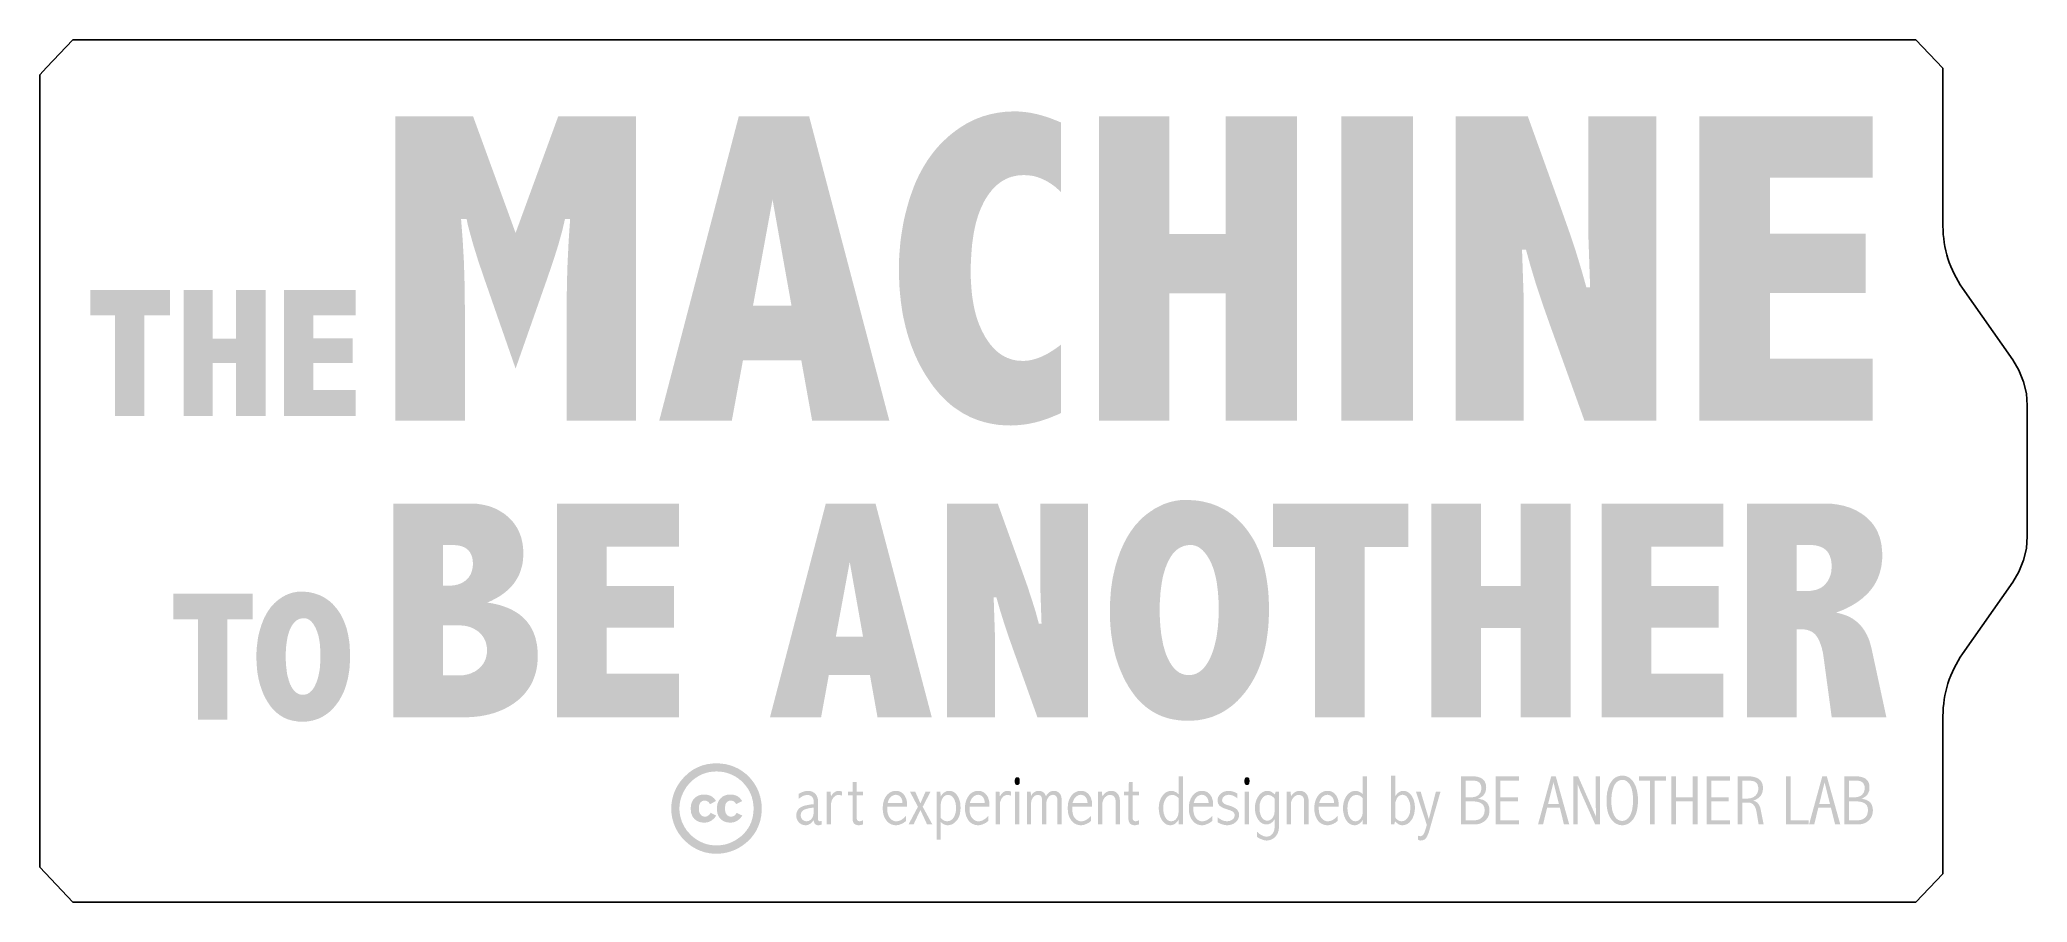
# Model space of a CAD drawing. Header units: millimetres. Extents: x -748 to -601, y -77 to -13.
import ezdxf

# ---------------------------------------------------------------- set-up
doc = ezdxf.new("R2010")
doc.units = ezdxf.units.MM
doc.header["$MEASUREMENT"] = 0
doc.layers.add('Cut', color=178, linetype='Continuous', true_color=0x000000)
doc.layers.add('Raster', color=178, linetype='Continuous', true_color=0x000000)

msp = doc.modelspace()

# ---------------------------------------------------------------- hatches: boundary and pattern name
at = {"layer": 'Raster', "true_color": 0x1c1c1b, "extrusion": (0, 0, -1)}
for points in [[(672.28, -41), (672.52, -41.11), (672.77, -41.21), (673, -41.31), (673.24, -41.4), (673.48, -41.48), (673.71, -41.56), (673.95, -41.63), (674.18, -41.69), (674.41, -41.74), (674.64, -41.79), (674.87, -41.83), (675.09, -41.86), (675.32, -41.88), (675.54, -41.9), (675.76, -41.91), (675.98, -41.92), (676.21, -41.91), (676.45, -41.9), (676.68, -41.89), (676.9, -41.87), (677.12, -41.84), (677.34, -41.8), (677.56, -41.76), (677.77, -41.71), (677.98, -41.66), (678.19, -41.59), (678.4, -41.53), (678.6, -41.45), (678.8, -41.37), (678.99, -41.29), (679.18, -41.19), (679.37, -41.09), (679.56, -40.99), (679.74, -40.87), (679.92, -40.75), (680.1, -40.63), (680.28, -40.5), (680.45, -40.36), (680.62, -40.21), (680.78, -40.06), (680.94, -39.9), (681.1, -39.74), (681.26, -39.57), (681.41, -39.39), (681.56, -39.21), (681.71, -39.02), (681.85, -38.82), (681.99, -38.62), (682.13, -38.41), (682.27, -38.2), (682.39, -37.99), (682.52, -37.77), (682.64, -37.55), (682.75, -37.33), (682.87, -37.1), (682.97, -36.87), (683.08, -36.64), (683.17, -36.4), (683.27, -36.16), (683.36, -35.92), (683.44, -35.68), (683.52, -35.43), (683.6, -35.18), (683.67, -34.92), (683.74, -34.66), (683.8, -34.4), (683.86, -34.14), (683.92, -33.87), (683.97, -33.6), (684.01, -33.33), (684.09, -32.77), (684.15, -32.2), (684.2, -31.62), (684.22, -31.03), (684.23, -30.42), (684.23, -30.04), (684.22, -29.67), (684.2, -29.3), (684.17, -28.93), (684.14, -28.56), (684.1, -28.2), (684.05, -27.83), (683.99, -27.48), (683.93, -27.12), (683.86, -26.76), (683.78, -26.41), (683.69, -26.06), (683.6, -25.72), (683.5, -25.37), (683.39, -25.03), (683.27, -24.69), (683.15, -24.36), (683.02, -24.03), (682.88, -23.72), (682.73, -23.41), (682.57, -23.11), (682.41, -22.82), (682.23, -22.54), (682.15, -22.4), (682.05, -22.26), (681.96, -22.13), (681.86, -22), (681.77, -21.87), (681.67, -21.74), (681.56, -21.61), (681.46, -21.49), (681.35, -21.37), (681.25, -21.25), (681.14, -21.13), (681.02, -21.02), (680.91, -20.91), (680.79, -20.8), (680.67, -20.69), (680.55, -20.58), (680.43, -20.48), (680.31, -20.38), (680.18, -20.28), (680.05, -20.18), (679.92, -20.09), (679.79, -20), (679.66, -19.91), (679.53, -19.83), (679.4, -19.75), (679.27, -19.67), (679.13, -19.59), (678.99, -19.52), (678.86, -19.46), (678.72, -19.39), (678.58, -19.33), (678.44, -19.27), (678.29, -19.22), (678.15, -19.16), (678.01, -19.11), (677.86, -19.07), (677.72, -19.03), (677.57, -18.99), (677.42, -18.95), (677.27, -18.92), (677.12, -18.89), (676.97, -18.86), (676.81, -18.84), (676.66, -18.82), (676.5, -18.8), (676.35, -18.78), (676.19, -18.77), (676.03, -18.77), (675.87, -18.76), (675.71, -18.76), (675.51, -18.76), (675.31, -18.77), (675.1, -18.79), (674.9, -18.81), (674.69, -18.84), (674.48, -18.87), (674.27, -18.92), (674.05, -18.96), (673.84, -19.02), (673.62, -19.08), (673.4, -19.15), (673.18, -19.22), (672.96, -19.3), (672.74, -19.39), (672.51, -19.48), (672.28, -19.58), (672.28, -19.58), (672.28, -24.71), (672.36, -24.63), (672.44, -24.56), (672.52, -24.49), (672.6, -24.42), (672.68, -24.35), (672.76, -24.28), (672.85, -24.22), (672.93, -24.16), (673.01, -24.1), (673.09, -24.05), (673.18, -24), (673.26, -23.94), (673.35, -23.9), (673.43, -23.85), (673.52, -23.81), (673.6, -23.77), (673.69, -23.73), (673.77, -23.7), (673.86, -23.66), (673.95, -23.63), (674.03, -23.6), (674.12, -23.58), (674.21, -23.55), (674.3, -23.53), (674.38, -23.51), (674.47, -23.5), (674.56, -23.49), (674.65, -23.47), (674.74, -23.47), (674.83, -23.46), (674.92, -23.46), (675.02, -23.45), (675.13, -23.46), (675.24, -23.46), (675.35, -23.47), (675.46, -23.48), (675.56, -23.5), (675.62, -23.51), (675.67, -23.52), (675.72, -23.53), (675.77, -23.54), (675.83, -23.56), (675.88, -23.57), (675.93, -23.58), (675.98, -23.6), (676.03, -23.62), (676.08, -23.63), (676.13, -23.65), (676.17, -23.67), (676.22, -23.69), (676.27, -23.71), (676.32, -23.73), (676.37, -23.76), (676.41, -23.78), (676.46, -23.81), (676.51, -23.83), (676.55, -23.86), (676.6, -23.89), (676.64, -23.91), (676.69, -23.94), (676.73, -23.97), (676.77, -24), (676.82, -24.04), (676.9, -24.1), (676.99, -24.17), (677.07, -24.24), (677.15, -24.32), (677.23, -24.4), (677.31, -24.49), (677.39, -24.57), (677.46, -24.67), (677.54, -24.76), (677.61, -24.86), (677.68, -24.96), (677.75, -25.07), (677.82, -25.18), (677.89, -25.29), (677.95, -25.4), (678.01, -25.52), (678.07, -25.65), (678.13, -25.77), (678.19, -25.9), (678.24, -26.03), (678.3, -26.17), (678.35, -26.31), (678.4, -26.45), (678.44, -26.59), (678.49, -26.74), (678.53, -26.89), (678.61, -27.21), (678.68, -27.53), (678.74, -27.87), (678.79, -28.22), (678.84, -28.58), (678.87, -28.96), (678.9, -29.35), (678.92, -29.75), (678.94, -30.17), (678.94, -30.6), (678.94, -30.96), (678.92, -31.32), (678.9, -31.67), (678.87, -32.01), (678.84, -32.34), (678.79, -32.66), (678.74, -32.97), (678.68, -33.27), (678.61, -33.57), (678.57, -33.71), (678.53, -33.85), (678.49, -33.99), (678.44, -34.13), (678.4, -34.26), (678.35, -34.39), (678.3, -34.52), (678.24, -34.65), (678.19, -34.77), (678.13, -34.9), (678.07, -35.02), (678.01, -35.13), (677.95, -35.25), (677.89, -35.36), (677.82, -35.47), (677.75, -35.58), (677.68, -35.68), (677.61, -35.78), (677.54, -35.88), (677.47, -35.97), (677.39, -36.06), (677.32, -36.15), (677.24, -36.23), (677.16, -36.31), (677.08, -36.38), (677, -36.46), (676.92, -36.52), (676.83, -36.59), (676.75, -36.65), (676.71, -36.68), (676.66, -36.71), (676.62, -36.74), (676.57, -36.76), (676.53, -36.79), (676.48, -36.81), (676.44, -36.84), (676.39, -36.86), (676.35, -36.88), (676.3, -36.9), (676.26, -36.93), (676.21, -36.94), (676.16, -36.96), (676.11, -36.98), (676.07, -37), (676.02, -37.01), (675.97, -37.03), (675.92, -37.04), (675.87, -37.06), (675.82, -37.07), (675.77, -37.08), (675.72, -37.09), (675.67, -37.1), (675.62, -37.11), (675.57, -37.12), (675.52, -37.13), (675.42, -37.14), (675.31, -37.15), (675.2, -37.15), (675.1, -37.16), (675.02, -37.16), (674.94, -37.15), (674.86, -37.15), (674.77, -37.14), (674.69, -37.13), (674.61, -37.11), (674.53, -37.1), (674.44, -37.08), (674.36, -37.06), (674.28, -37.04), (674.19, -37.01), (674.1, -36.99), (674.02, -36.96), (673.93, -36.93), (673.84, -36.89), (673.76, -36.86), (673.67, -36.82), (673.58, -36.77), (673.49, -36.73), (673.4, -36.69), (673.31, -36.64), (673.22, -36.59), (673.04, -36.48), (672.85, -36.36), (672.66, -36.23), (672.47, -36.1), (672.28, -35.95), (672.28, -35.95)], [(721.35, -19.13), (715.62, -19.13), (715.62, -19.13), (712.49, -27.72), (712.49, -27.72), (709.35, -19.13), (709.35, -19.13), (703.61, -19.13), (703.61, -19.13), (703.61, -41.56), (703.61, -41.56), (708.72, -41.56), (708.72, -41.56), (708.72, -33.17), (708.71, -31.57), (708.66, -29.96), (708.58, -28.34), (708.47, -26.7), (708.47, -26.7), (708.85, -26.7), (708.95, -27.13), (709.06, -27.59), (709.2, -28.09), (709.35, -28.63), (709.73, -29.83), (710.19, -31.17), (710.19, -31.17), (712.49, -37.72), (712.49, -37.72), (714.77, -31.17), (715.23, -29.82), (715.6, -28.63), (715.89, -27.59), (716.01, -27.13), (716.1, -26.7), (716.1, -26.7), (716.51, -26.7), (716.39, -28.25), (716.3, -29.84), (716.25, -31.48), (716.23, -33.17), (716.23, -33.17), (716.23, -41.56), (716.23, -41.56), (721.35, -41.56), (721.35, -41.56)], [(669.48, -19.13), (664.29, -19.13), (664.29, -27.8), (660.14, -27.8), (660.14, -19.13), (654.9, -19.13), (654.9, -41.56), (660.14, -41.56), (660.14, -32.17), (664.29, -32.17), (664.29, -41.56), (669.48, -41.56)], [(651.62, -19.13), (646.34, -19.13), (646.34, -41.56), (651.62, -41.56)], [(643.19, -19.13), (637.87, -19.13), (637.87, -19.13), (635.31, -26.24), (634.77, -27.77), (634.3, -29.19), (633.9, -30.51), (633.56, -31.72), (633.56, -31.72), (633.28, -31.72), (633.28, -31.72), (633.41, -27.93), (633.41, -27.93), (633.41, -19.13), (633.41, -19.13), (628.39, -19.13), (628.39, -19.13), (628.39, -41.56), (628.39, -41.56), (633.7, -41.56), (633.7, -41.56), (636.26, -34.45), (636.8, -32.92), (637.27, -31.5), (637.67, -30.17), (638.01, -28.95), (638.01, -28.95), (638.3, -28.95), (638.3, -28.96), (638.17, -32.75), (638.17, -32.75), (638.17, -41.56), (638.17, -41.56), (643.19, -41.56), (643.19, -41.56)], [(625.24, -19.13), (612.46, -19.13), (612.46, -23.65), (620.02, -23.65), (620.02, -27.78), (612.97, -27.78), (612.97, -32.16), (620.02, -32.16), (620.02, -36.98), (612.46, -36.98), (612.46, -41.56), (625.24, -41.56)], [(743.83, -31.92), (737.96, -31.92), (737.96, -33.8), (739.85, -33.8), (739.85, -41.21), (742.01, -41.21), (742.01, -33.8), (743.83, -33.8)], [(736.96, -31.92), (734.81, -31.92), (734.81, -35.51), (733.09, -35.51), (733.09, -31.92), (730.92, -31.92), (730.92, -41.21), (733.09, -41.21), (733.09, -37.32), (734.81, -37.32), (734.81, -41.21), (736.96, -41.21)], [(729.57, -31.92), (724.28, -31.92), (724.28, -33.79), (727.41, -33.79), (727.41, -35.5), (724.49, -35.5), (724.49, -37.31), (727.41, -37.31), (727.41, -39.31), (724.28, -39.31), (724.28, -41.21), (729.57, -41.21)], [(709.44, -47.67), (700.45, -47.67), (700.45, -50.85), (705.77, -50.85), (705.77, -53.75), (700.82, -53.75), (700.82, -56.83), (705.77, -56.83), (705.77, -60.22), (700.45, -60.22), (700.45, -63.44), (709.44, -63.44)], [(680.69, -47.67), (676.95, -47.67), (676.95, -47.67), (675.15, -52.67), (674.77, -53.74), (674.44, -54.74), (674.15, -55.67), (673.92, -56.52), (673.92, -56.52), (673.72, -56.52), (673.72, -56.52), (673.81, -53.85), (673.81, -53.85), (673.81, -47.67), (673.81, -47.67), (670.29, -47.67), (670.29, -47.67), (670.29, -63.44), (670.29, -63.44), (674.02, -63.44), (674.02, -63.44), (675.81, -58.44), (676.19, -57.37), (676.52, -56.36), (676.81, -55.43), (677.05, -54.58), (677.05, -54.58), (677.25, -54.58), (677.25, -54.58), (677.16, -57.25), (677.16, -57.25), (677.16, -63.44), (677.16, -63.44), (680.69, -63.44), (680.69, -63.44)], [(656.65, -47.67), (646.69, -47.67), (646.69, -50.87), (649.89, -50.87), (649.89, -63.44), (653.56, -63.44), (653.56, -50.87), (656.65, -50.87)], [(644.98, -47.67), (641.33, -47.67), (641.33, -53.76), (638.41, -53.76), (638.41, -47.67), (634.72, -47.67), (634.72, -63.44), (638.41, -63.44), (638.41, -56.84), (641.33, -56.84), (641.33, -63.44), (644.98, -63.44)], [(632.44, -47.67), (623.45, -47.67), (623.45, -50.85), (628.76, -50.85), (628.76, -53.75), (623.81, -53.75), (623.81, -56.83), (628.76, -56.83), (628.76, -60.22), (623.45, -60.22), (623.45, -63.44), (632.44, -63.44)], [(737.73, -54.32), (731.86, -54.32), (731.86, -56.21), (733.75, -56.21), (733.75, -63.61), (735.91, -63.61), (735.91, -56.21), (737.73, -56.21)], [(687.63, -68.2), (687.34, -68.2), (687.34, -68.2), (687.34, -68.92), (687.34, -68.92), (686.88, -68.92), (686.88, -68.92), (686.88, -69.19), (686.88, -69.19), (687.34, -69.19), (687.34, -69.19), (687.34, -70.88), (687.34, -70.9), (687.34, -70.9), (687.34, -70.91), (687.34, -70.91), (687.34, -70.92), (687.34, -70.93), (687.34, -70.93), (687.33, -70.94), (687.33, -70.94), (687.33, -70.95), (687.33, -70.96), (687.33, -70.96), (687.33, -70.97), (687.33, -70.97), (687.32, -70.98), (687.32, -70.98), (687.32, -70.99), (687.32, -70.99), (687.32, -71), (687.31, -71), (687.31, -71), (687.31, -71.01), (687.31, -71.01), (687.3, -71.02), (687.3, -71.02), (687.3, -71.03), (687.3, -71.03), (687.29, -71.03), (687.29, -71.04), (687.29, -71.04), (687.28, -71.04), (687.28, -71.05), (687.28, -71.05), (687.27, -71.05), (687.27, -71.06), (687.26, -71.06), (687.26, -71.06), (687.26, -71.07), (687.25, -71.07), (687.25, -71.07), (687.24, -71.07), (687.24, -71.08), (687.23, -71.08), (687.23, -71.08), (687.22, -71.08), (687.22, -71.08), (687.21, -71.08), (687.21, -71.09), (687.2, -71.09), (687.2, -71.09), (687.19, -71.09), (687.19, -71.09), (687.18, -71.09), (687.17, -71.09), (687.17, -71.1), (687.16, -71.1), (687.16, -71.1), (687.15, -71.1), (687.14, -71.1), (687.13, -71.1), (687.12, -71.1), (687.11, -71.1), (687.1, -71.1), (687.1, -71.1), (687.09, -71.1), (687.08, -71.1), (687.08, -71.1), (687.07, -71.09), (687.06, -71.09), (687.06, -71.09), (687.05, -71.09), (687.04, -71.09), (687.03, -71.09), (687.03, -71.09), (687.02, -71.08), (687.01, -71.08), (686.99, -71.07), (686.98, -71.07), (686.96, -71.06), (686.94, -71.05), (686.93, -71.05), (686.91, -71.04), (686.9, -71.03), (686.88, -71.02), (686.88, -71.02), (686.88, -71.33), (686.9, -71.34), (686.92, -71.35), (686.94, -71.35), (686.96, -71.36), (686.98, -71.36), (687, -71.37), (687.02, -71.37), (687.05, -71.38), (687.07, -71.38), (687.09, -71.38), (687.11, -71.38), (687.13, -71.39), (687.15, -71.39), (687.17, -71.39), (687.19, -71.39), (687.21, -71.39), (687.22, -71.39), (687.23, -71.39), (687.24, -71.39), (687.25, -71.39), (687.27, -71.39), (687.28, -71.39), (687.29, -71.38), (687.3, -71.38), (687.31, -71.38), (687.32, -71.38), (687.33, -71.38), (687.34, -71.37), (687.35, -71.37), (687.36, -71.37), (687.37, -71.36), (687.38, -71.36), (687.39, -71.36), (687.4, -71.35), (687.41, -71.35), (687.42, -71.35), (687.43, -71.34), (687.44, -71.34), (687.45, -71.33), (687.46, -71.33), (687.47, -71.32), (687.48, -71.31), (687.49, -71.31), (687.49, -71.3), (687.5, -71.3), (687.51, -71.29), (687.52, -71.28), (687.53, -71.28), (687.53, -71.27), (687.54, -71.26), (687.55, -71.25), (687.56, -71.25), (687.56, -71.24), (687.57, -71.23), (687.57, -71.22), (687.58, -71.21), (687.59, -71.2), (687.59, -71.19), (687.6, -71.18), (687.6, -71.17), (687.61, -71.16), (687.61, -71.15), (687.62, -71.14), (687.62, -71.13), (687.62, -71.12), (687.63, -71.11), (687.63, -71.1), (687.63, -71.09), (687.64, -71.08), (687.64, -71.06), (687.64, -71.05), (687.64, -71.04), (687.64, -71.03), (687.65, -71.01), (687.65, -71), (687.65, -70.99), (687.65, -70.97), (687.65, -70.96), (687.65, -70.93), (687.65, -70.93), (687.65, -69.19), (687.65, -69.19), (687.98, -69.19), (687.98, -69.19), (687.98, -68.92), (687.98, -68.92), (687.65, -68.92), (687.65, -68.92)], [(675.5, -67.85), (675.5, -67.85), (675.49, -67.85), (675.49, -67.85), (675.48, -67.85), (675.48, -67.85), (675.47, -67.85), (675.47, -67.85), (675.46, -67.85), (675.46, -67.85), (675.45, -67.85), (675.45, -67.86), (675.44, -67.86), (675.44, -67.86), (675.43, -67.86), (675.43, -67.86), (675.42, -67.87), (675.42, -67.87), (675.41, -67.87), (675.41, -67.87), (675.4, -67.88), (675.4, -67.88), (675.4, -67.88), (675.39, -67.88), (675.39, -67.89), (675.39, -67.89), (675.38, -67.89), (675.38, -67.9), (675.38, -67.9), (675.37, -67.91), (675.37, -67.91), (675.37, -67.91), (675.36, -67.92), (675.36, -67.92), (675.36, -67.93), (675.35, -67.93), (675.35, -67.94), (675.35, -67.94), (675.35, -67.95), (675.34, -67.95), (675.34, -67.96), (675.34, -67.96), (675.34, -67.97), (675.34, -67.98), (675.33, -67.98), (675.33, -67.99), (675.33, -67.99), (675.33, -68), (675.33, -68.01), (675.32, -68.02), (675.32, -68.04), (675.32, -68.05), (675.32, -68.07), (675.32, -68.08), (675.32, -68.1), (675.32, -68.12), (675.32, -68.13), (675.32, -68.15), (675.32, -68.17), (675.32, -68.19), (675.32, -68.2), (675.32, -68.22), (675.32, -68.23), (675.32, -68.25), (675.33, -68.26), (675.33, -68.27), (675.33, -68.28), (675.33, -68.28), (675.33, -68.29), (675.34, -68.3), (675.34, -68.3), (675.34, -68.31), (675.34, -68.32), (675.35, -68.32), (675.35, -68.33), (675.35, -68.33), (675.35, -68.34), (675.36, -68.34), (675.36, -68.35), (675.36, -68.35), (675.36, -68.36), (675.37, -68.36), (675.37, -68.37), (675.37, -68.37), (675.38, -68.38), (675.38, -68.38), (675.38, -68.38), (675.39, -68.39), (675.39, -68.39), (675.4, -68.39), (675.4, -68.4), (675.4, -68.4), (675.41, -68.4), (675.41, -68.41), (675.42, -68.41), (675.42, -68.41), (675.42, -68.41), (675.43, -68.42), (675.43, -68.42), (675.44, -68.42), (675.44, -68.42), (675.45, -68.42), (675.45, -68.43), (675.46, -68.43), (675.46, -68.43), (675.47, -68.43), (675.47, -68.43), (675.48, -68.43), (675.49, -68.43), (675.49, -68.43), (675.5, -68.43), (675.5, -68.43), (675.51, -68.43), (675.52, -68.43), (675.52, -68.43), (675.53, -68.43), (675.53, -68.43), (675.54, -68.43), (675.54, -68.43), (675.55, -68.43), (675.55, -68.43), (675.56, -68.43), (675.56, -68.43), (675.57, -68.42), (675.57, -68.42), (675.58, -68.42), (675.58, -68.42), (675.59, -68.42), (675.59, -68.41), (675.6, -68.41), (675.6, -68.41), (675.6, -68.41), (675.61, -68.4), (675.61, -68.4), (675.62, -68.4), (675.62, -68.4), (675.62, -68.39), (675.63, -68.39), (675.63, -68.39), (675.63, -68.38), (675.64, -68.38), (675.64, -68.37), (675.64, -68.37), (675.65, -68.37), (675.65, -68.36), (675.65, -68.36), (675.65, -68.35), (675.66, -68.35), (675.66, -68.34), (675.66, -68.34), (675.67, -68.33), (675.67, -68.33), (675.67, -68.32), (675.67, -68.31), (675.67, -68.31), (675.68, -68.3), (675.68, -68.3), (675.68, -68.29), (675.68, -68.28), (675.68, -68.28), (675.68, -68.27), (675.69, -68.26), (675.69, -68.24), (675.69, -68.23), (675.69, -68.21), (675.69, -68.19), (675.7, -68.18), (675.7, -68.16), (675.7, -68.14), (675.7, -68.12), (675.7, -68.11), (675.69, -68.09), (675.69, -68.07), (675.69, -68.06), (675.69, -68.04), (675.69, -68.03), (675.68, -68.01), (675.68, -68.01), (675.68, -68), (675.68, -67.99), (675.68, -67.99), (675.68, -67.98), (675.67, -67.97), (675.67, -67.97), (675.67, -67.96), (675.67, -67.96), (675.66, -67.95), (675.66, -67.95), (675.66, -67.94), (675.66, -67.94), (675.65, -67.93), (675.65, -67.93), (675.65, -67.92), (675.64, -67.92), (675.64, -67.91), (675.64, -67.91), (675.64, -67.9), (675.63, -67.9), (675.63, -67.9), (675.62, -67.89), (675.62, -67.89), (675.62, -67.89), (675.61, -67.88), (675.61, -67.88), (675.61, -67.88), (675.6, -67.87), (675.6, -67.87), (675.59, -67.87), (675.59, -67.87), (675.58, -67.86), (675.58, -67.86), (675.57, -67.86), (675.57, -67.86), (675.56, -67.86), (675.56, -67.85), (675.55, -67.85), (675.55, -67.85), (675.54, -67.85), (675.54, -67.85), (675.53, -67.85), (675.53, -67.85), (675.52, -67.85), (675.52, -67.85), (675.51, -67.85)], [(667.28, -68.2), (666.99, -68.2), (666.99, -68.2), (666.99, -68.92), (666.99, -68.92), (666.54, -68.92), (666.54, -68.92), (666.54, -69.19), (666.54, -69.19), (666.99, -69.19), (666.99, -69.19), (666.99, -70.88), (666.99, -70.9), (666.99, -70.9), (666.99, -70.91), (666.99, -70.91), (666.99, -70.92), (666.99, -70.93), (666.99, -70.93), (666.99, -70.94), (666.99, -70.94), (666.99, -70.95), (666.99, -70.96), (666.99, -70.96), (666.98, -70.97), (666.98, -70.97), (666.98, -70.98), (666.98, -70.98), (666.98, -70.99), (666.98, -70.99), (666.97, -71), (666.97, -71), (666.97, -71), (666.97, -71.01), (666.96, -71.01), (666.96, -71.02), (666.96, -71.02), (666.96, -71.03), (666.95, -71.03), (666.95, -71.03), (666.95, -71.04), (666.94, -71.04), (666.94, -71.04), (666.94, -71.05), (666.93, -71.05), (666.93, -71.05), (666.92, -71.06), (666.92, -71.06), (666.92, -71.06), (666.91, -71.07), (666.91, -71.07), (666.9, -71.07), (666.9, -71.07), (666.89, -71.08), (666.89, -71.08), (666.88, -71.08), (666.88, -71.08), (666.87, -71.08), (666.87, -71.08), (666.86, -71.09), (666.86, -71.09), (666.85, -71.09), (666.85, -71.09), (666.84, -71.09), (666.84, -71.09), (666.83, -71.09), (666.82, -71.1), (666.82, -71.1), (666.81, -71.1), (666.81, -71.1), (666.8, -71.1), (666.79, -71.1), (666.77, -71.1), (666.77, -71.1), (666.76, -71.1), (666.75, -71.1), (666.75, -71.1), (666.74, -71.1), (666.73, -71.1), (666.73, -71.09), (666.72, -71.09), (666.71, -71.09), (666.7, -71.09), (666.7, -71.09), (666.69, -71.09), (666.68, -71.09), (666.68, -71.08), (666.66, -71.08), (666.65, -71.07), (666.63, -71.07), (666.62, -71.06), (666.6, -71.05), (666.58, -71.05), (666.57, -71.04), (666.55, -71.03), (666.54, -71.02), (666.54, -71.02), (666.54, -71.33), (666.56, -71.34), (666.58, -71.35), (666.6, -71.35), (666.62, -71.36), (666.64, -71.36), (666.66, -71.37), (666.68, -71.37), (666.7, -71.38), (666.72, -71.38), (666.74, -71.38), (666.76, -71.38), (666.78, -71.39), (666.8, -71.39), (666.82, -71.39), (666.84, -71.39), (666.86, -71.39), (666.87, -71.39), (666.89, -71.39), (666.9, -71.39), (666.91, -71.39), (666.92, -71.39), (666.93, -71.39), (666.94, -71.38), (666.96, -71.38), (666.97, -71.38), (666.98, -71.38), (666.99, -71.38), (667, -71.37), (667.01, -71.37), (667.02, -71.37), (667.03, -71.36), (667.04, -71.36), (667.05, -71.36), (667.06, -71.35), (667.07, -71.35), (667.08, -71.35), (667.09, -71.34), (667.1, -71.34), (667.11, -71.33), (667.12, -71.33), (667.12, -71.32), (667.13, -71.31), (667.14, -71.31), (667.15, -71.3), (667.16, -71.3), (667.17, -71.29), (667.17, -71.28), (667.18, -71.28), (667.19, -71.27), (667.2, -71.26), (667.2, -71.25), (667.21, -71.25), (667.22, -71.24), (667.22, -71.23), (667.23, -71.22), (667.24, -71.21), (667.24, -71.2), (667.25, -71.19), (667.25, -71.18), (667.26, -71.17), (667.26, -71.16), (667.27, -71.15), (667.27, -71.14), (667.28, -71.13), (667.28, -71.12), (667.28, -71.11), (667.29, -71.1), (667.29, -71.09), (667.29, -71.08), (667.29, -71.06), (667.3, -71.05), (667.3, -71.04), (667.3, -71.03), (667.3, -71.01), (667.3, -71), (667.3, -70.99), (667.31, -70.97), (667.31, -70.96), (667.31, -70.93), (667.31, -70.93), (667.31, -69.19), (667.31, -69.19), (667.64, -69.19), (667.64, -69.19), (667.64, -68.92), (667.64, -68.92), (667.31, -68.92), (667.31, -68.92)], [(658.57, -67.85), (658.57, -67.85), (658.56, -67.85), (658.55, -67.85), (658.55, -67.85), (658.54, -67.85), (658.54, -67.85), (658.53, -67.85), (658.53, -67.85), (658.52, -67.85), (658.52, -67.85), (658.51, -67.86), (658.51, -67.86), (658.5, -67.86), (658.5, -67.86), (658.49, -67.86), (658.49, -67.87), (658.48, -67.87), (658.48, -67.87), (658.48, -67.87), (658.47, -67.88), (658.47, -67.88), (658.46, -67.88), (658.46, -67.88), (658.46, -67.89), (658.45, -67.89), (658.45, -67.89), (658.45, -67.9), (658.44, -67.9), (658.44, -67.91), (658.44, -67.91), (658.43, -67.91), (658.43, -67.92), (658.43, -67.92), (658.42, -67.93), (658.42, -67.93), (658.42, -67.94), (658.42, -67.94), (658.41, -67.95), (658.41, -67.95), (658.41, -67.96), (658.41, -67.96), (658.4, -67.97), (658.4, -67.98), (658.4, -67.98), (658.4, -67.99), (658.4, -67.99), (658.4, -68), (658.39, -68.01), (658.39, -68.02), (658.39, -68.04), (658.39, -68.05), (658.39, -68.07), (658.38, -68.08), (658.38, -68.1), (658.38, -68.12), (658.38, -68.13), (658.38, -68.15), (658.38, -68.17), (658.38, -68.19), (658.39, -68.2), (658.39, -68.22), (658.39, -68.23), (658.39, -68.25), (658.39, -68.26), (658.4, -68.27), (658.4, -68.28), (658.4, -68.28), (658.4, -68.29), (658.4, -68.3), (658.41, -68.3), (658.41, -68.31), (658.41, -68.32), (658.41, -68.32), (658.41, -68.33), (658.42, -68.33), (658.42, -68.34), (658.42, -68.34), (658.43, -68.35), (658.43, -68.35), (658.43, -68.36), (658.43, -68.36), (658.44, -68.37), (658.44, -68.37), (658.44, -68.38), (658.45, -68.38), (658.45, -68.38), (658.45, -68.39), (658.46, -68.39), (658.46, -68.39), (658.47, -68.4), (658.47, -68.4), (658.47, -68.4), (658.48, -68.41), (658.48, -68.41), (658.49, -68.41), (658.49, -68.41), (658.5, -68.42), (658.5, -68.42), (658.51, -68.42), (658.51, -68.42), (658.52, -68.42), (658.52, -68.43), (658.53, -68.43), (658.53, -68.43), (658.54, -68.43), (658.54, -68.43), (658.55, -68.43), (658.55, -68.43), (658.56, -68.43), (658.56, -68.43), (658.57, -68.43), (658.58, -68.43), (658.58, -68.43), (658.59, -68.43), (658.59, -68.43), (658.6, -68.43), (658.6, -68.43), (658.61, -68.43), (658.62, -68.43), (658.62, -68.43), (658.63, -68.43), (658.63, -68.43), (658.64, -68.42), (658.64, -68.42), (658.64, -68.42), (658.65, -68.42), (658.65, -68.42), (658.66, -68.41), (658.66, -68.41), (658.67, -68.41), (658.67, -68.41), (658.67, -68.4), (658.68, -68.4), (658.68, -68.4), (658.69, -68.4), (658.69, -68.39), (658.69, -68.39), (658.7, -68.39), (658.7, -68.38), (658.7, -68.38), (658.71, -68.37), (658.71, -68.37), (658.71, -68.37), (658.72, -68.36), (658.72, -68.36), (658.72, -68.35), (658.72, -68.35), (658.73, -68.34), (658.73, -68.34), (658.73, -68.33), (658.73, -68.33), (658.74, -68.32), (658.74, -68.31), (658.74, -68.31), (658.74, -68.3), (658.74, -68.3), (658.75, -68.29), (658.75, -68.28), (658.75, -68.28), (658.75, -68.27), (658.75, -68.26), (658.76, -68.24), (658.76, -68.23), (658.76, -68.21), (658.76, -68.19), (658.76, -68.18), (658.76, -68.16), (658.76, -68.14), (658.76, -68.12), (658.76, -68.11), (658.76, -68.09), (658.76, -68.07), (658.76, -68.06), (658.76, -68.04), (658.75, -68.03), (658.75, -68.01), (658.75, -68.01), (658.75, -68), (658.75, -67.99), (658.74, -67.99), (658.74, -67.98), (658.74, -67.97), (658.74, -67.97), (658.74, -67.96), (658.73, -67.96), (658.73, -67.95), (658.73, -67.95), (658.73, -67.94), (658.72, -67.94), (658.72, -67.93), (658.72, -67.93), (658.72, -67.92), (658.71, -67.92), (658.71, -67.91), (658.71, -67.91), (658.7, -67.9), (658.7, -67.9), (658.7, -67.9), (658.69, -67.89), (658.69, -67.89), (658.68, -67.89), (658.68, -67.88), (658.68, -67.88), (658.67, -67.88), (658.67, -67.87), (658.66, -67.87), (658.66, -67.87), (658.66, -67.87), (658.65, -67.86), (658.65, -67.86), (658.64, -67.86), (658.64, -67.86), (658.63, -67.86), (658.63, -67.85), (658.62, -67.85), (658.62, -67.85), (658.61, -67.85), (658.61, -67.85), (658.6, -67.85), (658.59, -67.85), (658.59, -67.85), (658.58, -67.85), (658.58, -67.85)], [(640.24, -67.8), (638.52, -67.8), (638.52, -68.1), (639.9, -68.1), (639.9, -69.34), (638.6, -69.34), (638.6, -69.64), (639.9, -69.64), (639.9, -71.04), (638.52, -71.04), (638.52, -71.33), (640.24, -71.33)], [(634.16, -67.8), (633.12, -70.15), (633.12, -70.15), (632.84, -70.77), (632.87, -69.79), (632.87, -69.79), (632.87, -67.8), (632.87, -67.8), (632.56, -67.8), (632.56, -67.8), (632.56, -71.33), (632.56, -71.33), (632.91, -71.33), (632.91, -71.33), (633.92, -69.06), (633.95, -69), (634.09, -68.65), (634.09, -68.65), (634.21, -68.34), (634.21, -68.43), (634.21, -68.46), (634.21, -68.47), (634.21, -68.47), (634.2, -68.74), (634.2, -68.74), (634.2, -69.13), (634.2, -69.13), (634.21, -69.29), (634.21, -69.29), (634.21, -71.33), (634.21, -71.33), (634.51, -71.33), (634.51, -71.33), (634.51, -67.8), (634.51, -67.8)], [(629.67, -67.8), (627.69, -67.8), (627.69, -68.1), (628.52, -68.1), (628.52, -71.33), (628.86, -71.33), (628.86, -68.1), (629.67, -68.1)], [(627.3, -67.8), (626.95, -67.8), (626.95, -69.33), (625.71, -69.33), (625.71, -67.8), (625.36, -67.8), (625.36, -71.33), (625.71, -71.33), (625.71, -69.63), (626.95, -69.63), (626.95, -71.33), (627.3, -71.33)], [(624.7, -67.8), (622.98, -67.8), (622.98, -68.1), (624.35, -68.1), (624.35, -69.34), (623.06, -69.34), (623.06, -69.64), (624.35, -69.64), (624.35, -71.04), (622.98, -71.04), (622.98, -71.33), (624.7, -71.33)], [(618.84, -67.8), (618.5, -67.8), (618.5, -71.04), (617.18, -71.04), (617.18, -71.33), (618.84, -71.33)], [(689.24, -69.28), (689.23, -69.25), (689.21, -69.23), (689.2, -69.2), (689.18, -69.18), (689.17, -69.16), (689.15, -69.13), (689.14, -69.11), (689.12, -69.09), (689.1, -69.07), (689.09, -69.06), (689.07, -69.04), (689.05, -69.02), (689.04, -69.01), (689.02, -68.99), (689, -68.98), (688.99, -68.97), (688.99, -68.96), (688.98, -68.96), (688.97, -68.95), (688.96, -68.95), (688.95, -68.94), (688.94, -68.94), (688.93, -68.93), (688.92, -68.92), (688.91, -68.92), (688.9, -68.92), (688.9, -68.91), (688.89, -68.91), (688.88, -68.9), (688.87, -68.9), (688.86, -68.89), (688.85, -68.89), (688.84, -68.89), (688.83, -68.88), (688.82, -68.88), (688.81, -68.88), (688.8, -68.88), (688.79, -68.87), (688.78, -68.87), (688.77, -68.87), (688.76, -68.87), (688.75, -68.87), (688.74, -68.87), (688.73, -68.86), (688.72, -68.86), (688.71, -68.86), (688.7, -68.86), (688.69, -68.86), (688.68, -68.86), (688.66, -68.86), (688.65, -68.86), (688.63, -68.86), (688.62, -68.87), (688.6, -68.87), (688.58, -68.87), (688.57, -68.87), (688.55, -68.88), (688.54, -68.88), (688.52, -68.88), (688.51, -68.89), (688.49, -68.89), (688.47, -68.9), (688.46, -68.9), (688.44, -68.91), (688.43, -68.92), (688.43, -68.92), (688.43, -69.22), (688.46, -69.2), (688.5, -69.19), (688.51, -69.19), (688.53, -69.18), (688.55, -69.18), (688.56, -69.17), (688.58, -69.17), (688.59, -69.17), (688.61, -69.17), (688.62, -69.16), (688.64, -69.16), (688.65, -69.16), (688.66, -69.16), (688.68, -69.16), (688.69, -69.16), (688.7, -69.16), (688.72, -69.16), (688.73, -69.16), (688.75, -69.17), (688.76, -69.17), (688.78, -69.17), (688.79, -69.18), (688.8, -69.18), (688.82, -69.18), (688.83, -69.19), (688.84, -69.19), (688.86, -69.2), (688.87, -69.2), (688.88, -69.21), (688.9, -69.22), (688.91, -69.22), (688.92, -69.23), (688.93, -69.24), (688.95, -69.25), (688.96, -69.26), (688.97, -69.27), (688.98, -69.28), (688.99, -69.29), (689, -69.3), (689.01, -69.31), (689.03, -69.32), (689.04, -69.33), (689.05, -69.35), (689.06, -69.36), (689.07, -69.37), (689.08, -69.39), (689.09, -69.4), (689.1, -69.42), (689.11, -69.43), (689.12, -69.44), (689.13, -69.46), (689.13, -69.47), (689.14, -69.49), (689.15, -69.5), (689.16, -69.52), (689.16, -69.53), (689.17, -69.55), (689.18, -69.57), (689.18, -69.58), (689.19, -69.6), (689.19, -69.61), (689.2, -69.63), (689.2, -69.65), (689.21, -69.66), (689.21, -69.68), (689.22, -69.69), (689.22, -69.71), (689.22, -69.73), (689.23, -69.75), (689.23, -69.76), (689.23, -69.78), (689.23, -69.8), (689.24, -69.81), (689.24, -69.83), (689.24, -69.85), (689.24, -69.87), (689.24, -69.89), (689.24, -69.9), (689.24, -69.9), (689.24, -71.33), (689.24, -71.33), (689.55, -71.33), (689.55, -71.33), (689.55, -68.92), (689.55, -68.92), (689.27, -68.92), (689.27, -68.92)], [(683.42, -68.92), (683.03, -68.92), (682.65, -69.78), (682.27, -68.92), (681.9, -68.92), (682.48, -70.03), (681.77, -71.33), (682.16, -71.33), (682.65, -70.27), (683.15, -71.33), (683.52, -71.33), (682.83, -70.03)], [(676.79, -69.28), (676.78, -69.25), (676.76, -69.23), (676.75, -69.2), (676.73, -69.18), (676.72, -69.16), (676.7, -69.13), (676.69, -69.11), (676.67, -69.09), (676.65, -69.07), (676.64, -69.06), (676.62, -69.04), (676.61, -69.02), (676.59, -69.01), (676.57, -68.99), (676.55, -68.98), (676.55, -68.97), (676.54, -68.96), (676.53, -68.96), (676.52, -68.95), (676.51, -68.95), (676.5, -68.94), (676.49, -68.94), (676.48, -68.93), (676.47, -68.92), (676.46, -68.92), (676.46, -68.92), (676.45, -68.91), (676.44, -68.91), (676.43, -68.9), (676.42, -68.9), (676.41, -68.89), (676.4, -68.89), (676.39, -68.89), (676.38, -68.88), (676.37, -68.88), (676.36, -68.88), (676.35, -68.88), (676.34, -68.87), (676.33, -68.87), (676.32, -68.87), (676.31, -68.87), (676.3, -68.87), (676.29, -68.87), (676.28, -68.86), (676.27, -68.86), (676.26, -68.86), (676.25, -68.86), (676.24, -68.86), (676.23, -68.86), (676.21, -68.86), (676.2, -68.86), (676.18, -68.86), (676.17, -68.87), (676.15, -68.87), (676.13, -68.87), (676.12, -68.87), (676.1, -68.88), (676.09, -68.88), (676.07, -68.88), (676.06, -68.89), (676.04, -68.89), (676.02, -68.9), (676.01, -68.9), (675.99, -68.91), (675.98, -68.92), (675.98, -68.92), (675.98, -69.22), (676.01, -69.2), (676.05, -69.19), (676.06, -69.19), (676.08, -69.18), (676.1, -69.18), (676.11, -69.17), (676.13, -69.17), (676.14, -69.17), (676.16, -69.17), (676.17, -69.16), (676.19, -69.16), (676.2, -69.16), (676.21, -69.16), (676.23, -69.16), (676.24, -69.16), (676.26, -69.16), (676.27, -69.16), (676.28, -69.16), (676.3, -69.17), (676.31, -69.17), (676.33, -69.17), (676.34, -69.18), (676.36, -69.18), (676.37, -69.18), (676.38, -69.19), (676.4, -69.19), (676.41, -69.2), (676.42, -69.2), (676.43, -69.21), (676.45, -69.22), (676.46, -69.22), (676.47, -69.23), (676.48, -69.24), (676.5, -69.25), (676.51, -69.26), (676.52, -69.27), (676.53, -69.28), (676.54, -69.29), (676.55, -69.3), (676.57, -69.31), (676.58, -69.32), (676.59, -69.33), (676.6, -69.35), (676.61, -69.36), (676.62, -69.37), (676.63, -69.39), (676.64, -69.4), (676.65, -69.42), (676.66, -69.43), (676.67, -69.44), (676.68, -69.46), (676.68, -69.47), (676.69, -69.49), (676.7, -69.5), (676.71, -69.52), (676.71, -69.53), (676.72, -69.55), (676.73, -69.57), (676.73, -69.58), (676.74, -69.6), (676.75, -69.61), (676.75, -69.63), (676.76, -69.65), (676.76, -69.66), (676.76, -69.68), (676.77, -69.69), (676.77, -69.71), (676.78, -69.73), (676.78, -69.75), (676.78, -69.76), (676.78, -69.78), (676.79, -69.8), (676.79, -69.81), (676.79, -69.83), (676.79, -69.85), (676.79, -69.87), (676.79, -69.89), (676.79, -69.9), (676.79, -69.9), (676.79, -71.33), (676.79, -71.33), (677.1, -71.33), (677.1, -71.33), (677.1, -68.92), (677.1, -68.92), (676.82, -68.92), (676.82, -68.92)], [(675.67, -68.92), (675.35, -68.92), (675.35, -71.33), (675.67, -71.33)], [(673.39, -69.26), (673.38, -69.24), (673.37, -69.22), (673.35, -69.19), (673.34, -69.17), (673.33, -69.15), (673.31, -69.13), (673.3, -69.11), (673.28, -69.09), (673.27, -69.07), (673.25, -69.05), (673.24, -69.03), (673.23, -69.03), (673.22, -69.02), (673.21, -69.01), (673.2, -69), (673.19, -69), (673.19, -68.99), (673.18, -68.98), (673.17, -68.97), (673.16, -68.97), (673.15, -68.96), (673.14, -68.96), (673.13, -68.95), (673.12, -68.94), (673.11, -68.94), (673.1, -68.93), (673.09, -68.93), (673.08, -68.92), (673.07, -68.92), (673.06, -68.91), (673.06, -68.91), (673.05, -68.91), (673.04, -68.9), (673.03, -68.9), (673.01, -68.89), (673, -68.89), (672.99, -68.89), (672.98, -68.88), (672.97, -68.88), (672.96, -68.88), (672.95, -68.88), (672.94, -68.87), (672.93, -68.87), (672.92, -68.87), (672.91, -68.87), (672.9, -68.87), (672.89, -68.87), (672.88, -68.86), (672.86, -68.86), (672.84, -68.86), (672.82, -68.86), (672.8, -68.86), (672.78, -68.86), (672.77, -68.86), (672.75, -68.86), (672.73, -68.87), (672.72, -68.87), (672.7, -68.87), (672.69, -68.87), (672.67, -68.88), (672.66, -68.88), (672.64, -68.88), (672.63, -68.89), (672.61, -68.89), (672.6, -68.9), (672.59, -68.9), (672.57, -68.91), (672.56, -68.91), (672.55, -68.92), (672.53, -68.93), (672.52, -68.93), (672.51, -68.94), (672.5, -68.95), (672.48, -68.96), (672.47, -68.97), (672.46, -68.97), (672.45, -68.98), (672.44, -68.99), (672.43, -69), (672.42, -69.01), (672.41, -69.02), (672.4, -69.03), (672.39, -69.05), (672.38, -69.06), (672.37, -69.07), (672.36, -69.08), (672.35, -69.09), (672.34, -69.11), (672.34, -69.12), (672.33, -69.13), (672.32, -69.14), (672.31, -69.16), (672.31, -69.17), (672.3, -69.19), (672.29, -69.2), (672.29, -69.21), (672.28, -69.23), (672.28, -69.24), (672.27, -69.26), (672.27, -69.27), (672.26, -69.29), (672.26, -69.31), (672.26, -69.32), (672.25, -69.34), (672.25, -69.35), (672.25, -69.37), (672.24, -69.39), (672.24, -69.4), (672.24, -69.42), (672.24, -69.44), (672.24, -69.46), (672.23, -69.49), (672.23, -69.53), (672.23, -69.53), (672.23, -71.33), (672.23, -71.33), (672.55, -71.33), (672.55, -71.33), (672.55, -69.53), (672.55, -69.51), (672.55, -69.5), (672.56, -69.49), (672.56, -69.48), (672.56, -69.47), (672.56, -69.46), (672.56, -69.45), (672.56, -69.44), (672.56, -69.43), (672.56, -69.42), (672.57, -69.41), (672.57, -69.4), (672.57, -69.39), (672.57, -69.38), (672.58, -69.37), (672.58, -69.37), (672.58, -69.36), (672.59, -69.35), (672.59, -69.34), (672.59, -69.33), (672.6, -69.33), (672.6, -69.32), (672.61, -69.31), (672.61, -69.3), (672.61, -69.3), (672.62, -69.29), (672.62, -69.28), (672.63, -69.27), (672.64, -69.27), (672.64, -69.26), (672.65, -69.25), (672.65, -69.25), (672.66, -69.24), (672.66, -69.24), (672.67, -69.23), (672.68, -69.23), (672.68, -69.22), (672.69, -69.22), (672.7, -69.21), (672.7, -69.21), (672.71, -69.2), (672.72, -69.2), (672.72, -69.19), (672.73, -69.19), (672.74, -69.19), (672.74, -69.18), (672.75, -69.18), (672.76, -69.18), (672.77, -69.17), (672.77, -69.17), (672.78, -69.17), (672.79, -69.17), (672.8, -69.16), (672.8, -69.16), (672.81, -69.16), (672.82, -69.16), (672.83, -69.16), (672.84, -69.16), (672.84, -69.16), (672.85, -69.15), (672.86, -69.15), (672.87, -69.15), (672.88, -69.15), (672.89, -69.15), (672.9, -69.15), (672.92, -69.16), (672.93, -69.16), (672.94, -69.16), (672.95, -69.16), (672.96, -69.16), (672.97, -69.17), (672.99, -69.17), (673, -69.17), (673.01, -69.18), (673.02, -69.18), (673.03, -69.19), (673.04, -69.19), (673.05, -69.2), (673.06, -69.2), (673.08, -69.21), (673.09, -69.21), (673.1, -69.22), (673.11, -69.23), (673.12, -69.24), (673.13, -69.24), (673.14, -69.25), (673.15, -69.26), (673.16, -69.27), (673.17, -69.28), (673.18, -69.29), (673.19, -69.3), (673.19, -69.31), (673.2, -69.32), (673.21, -69.33), (673.22, -69.35), (673.23, -69.36), (673.24, -69.37), (673.25, -69.38), (673.26, -69.4), (673.26, -69.41), (673.27, -69.42), (673.28, -69.43), (673.28, -69.45), (673.29, -69.46), (673.3, -69.47), (673.3, -69.48), (673.31, -69.5), (673.31, -69.51), (673.32, -69.52), (673.32, -69.54), (673.33, -69.55), (673.33, -69.57), (673.34, -69.58), (673.34, -69.59), (673.35, -69.61), (673.35, -69.62), (673.35, -69.64), (673.35, -69.65), (673.36, -69.66), (673.36, -69.68), (673.36, -69.69), (673.36, -69.71), (673.36, -69.72), (673.36, -69.74), (673.36, -69.75), (673.37, -69.77), (673.37, -69.78), (673.37, -69.78), (673.37, -71.33), (673.37, -71.33), (673.68, -71.33), (673.68, -71.33), (673.68, -69.53), (673.69, -69.51), (673.69, -69.49), (673.69, -69.47), (673.69, -69.44), (673.69, -69.42), (673.69, -69.41), (673.7, -69.41), (673.7, -69.4), (673.7, -69.39), (673.7, -69.38), (673.7, -69.37), (673.71, -69.36), (673.71, -69.35), (673.71, -69.34), (673.71, -69.34), (673.72, -69.33), (673.72, -69.32), (673.72, -69.31), (673.73, -69.31), (673.73, -69.3), (673.74, -69.29), (673.74, -69.28), (673.74, -69.28), (673.75, -69.27), (673.75, -69.27), (673.76, -69.26), (673.76, -69.25), (673.77, -69.25), (673.77, -69.24), (673.78, -69.24), (673.78, -69.23), (673.79, -69.23), (673.79, -69.22), (673.8, -69.22), (673.81, -69.21), (673.81, -69.21), (673.82, -69.2), (673.82, -69.2), (673.83, -69.2), (673.84, -69.19), (673.85, -69.19), (673.85, -69.19), (673.86, -69.18), (673.87, -69.18), (673.87, -69.18), (673.88, -69.18), (673.89, -69.17), (673.9, -69.17), (673.91, -69.17), (673.91, -69.17), (673.92, -69.17), (673.93, -69.17), (673.94, -69.16), (673.95, -69.16), (673.96, -69.16), (673.97, -69.16), (673.98, -69.16), (673.99, -69.16), (674, -69.16), (674.01, -69.16), (674.02, -69.16), (674.04, -69.16), (674.05, -69.16), (674.06, -69.17), (674.07, -69.17), (674.09, -69.17), (674.1, -69.17), (674.11, -69.18), (674.12, -69.18), (674.14, -69.18), (674.15, -69.19), (674.16, -69.19), (674.17, -69.2), (674.18, -69.2), (674.19, -69.21), (674.2, -69.22), (674.22, -69.22), (674.23, -69.23), (674.24, -69.24), (674.25, -69.24), (674.26, -69.25), (674.27, -69.26), (674.28, -69.27), (674.29, -69.28), (674.3, -69.29), (674.31, -69.3), (674.32, -69.31), (674.32, -69.32), (674.33, -69.33), (674.34, -69.34), (674.35, -69.35), (674.36, -69.36), (674.37, -69.38), (674.38, -69.39), (674.38, -69.4), (674.39, -69.41), (674.4, -69.43), (674.41, -69.44), (674.41, -69.45), (674.42, -69.47), (674.43, -69.48), (674.43, -69.5), (674.44, -69.51), (674.44, -69.52), (674.45, -69.54), (674.45, -69.55), (674.46, -69.57), (674.46, -69.58), (674.46, -69.6), (674.47, -69.61), (674.47, -69.63), (674.47, -69.65), (674.48, -69.66), (674.48, -69.68), (674.48, -69.69), (674.49, -69.73), (674.49, -69.76), (674.49, -69.8), (674.49, -69.83), (674.49, -69.83), (674.49, -71.33), (674.49, -71.33), (674.8, -71.33), (674.8, -71.33), (674.8, -68.92), (674.8, -68.92), (674.52, -68.92), (674.52, -68.92), (674.49, -69.23), (674.48, -69.2), (674.46, -69.18), (674.45, -69.16), (674.44, -69.14), (674.42, -69.12), (674.41, -69.1), (674.39, -69.08), (674.38, -69.07), (674.36, -69.05), (674.35, -69.03), (674.33, -69.02), (674.31, -69), (674.3, -68.99), (674.28, -68.98), (674.27, -68.97), (674.26, -68.96), (674.26, -68.96), (674.25, -68.95), (674.24, -68.95), (674.23, -68.94), (674.22, -68.94), (674.21, -68.93), (674.2, -68.93), (674.19, -68.92), (674.18, -68.92), (674.17, -68.91), (674.16, -68.91), (674.15, -68.91), (674.15, -68.9), (674.14, -68.9), (674.13, -68.89), (674.12, -68.89), (674.11, -68.89), (674.1, -68.88), (674.09, -68.88), (674.08, -68.88), (674.07, -68.88), (674.06, -68.87), (674.04, -68.87), (674.03, -68.87), (674.02, -68.87), (674.01, -68.87), (673.99, -68.87), (673.97, -68.86), (673.95, -68.86), (673.93, -68.86), (673.9, -68.86), (673.88, -68.86), (673.85, -68.87), (673.84, -68.87), (673.83, -68.87), (673.82, -68.87), (673.81, -68.87), (673.8, -68.87), (673.78, -68.88), (673.77, -68.88), (673.76, -68.88), (673.75, -68.88), (673.74, -68.89), (673.73, -68.89), (673.72, -68.89), (673.71, -68.9), (673.7, -68.9), (673.69, -68.91), (673.68, -68.91), (673.67, -68.91), (673.66, -68.92), (673.65, -68.92), (673.64, -68.93), (673.64, -68.93), (673.63, -68.94), (673.62, -68.94), (673.61, -68.95), (673.6, -68.96), (673.59, -68.96), (673.58, -68.97), (673.58, -68.97), (673.57, -68.98), (673.56, -68.99), (673.55, -69), (673.54, -69), (673.54, -69.01), (673.53, -69.02), (673.52, -69.03), (673.52, -69.03), (673.51, -69.04), (673.5, -69.05), (673.5, -69.06), (673.49, -69.07), (673.48, -69.08), (673.48, -69.09), (673.47, -69.1), (673.46, -69.11), (673.46, -69.12), (673.45, -69.13), (673.45, -69.14), (673.44, -69.15), (673.43, -69.17), (673.42, -69.19), (673.41, -69.22), (673.4, -69.24)], [(669.56, -68.92), (669.27, -68.92), (669.27, -68.92), (669.24, -69.26), (669.22, -69.24), (669.2, -69.21), (669.19, -69.19), (669.17, -69.17), (669.15, -69.15), (669.14, -69.13), (669.12, -69.11), (669.1, -69.09), (669.08, -69.07), (669.07, -69.05), (669.05, -69.03), (669.03, -69.02), (669.01, -69), (668.99, -68.99), (668.97, -68.97), (668.95, -68.96), (668.93, -68.95), (668.91, -68.94), (668.9, -68.93), (668.89, -68.93), (668.88, -68.92), (668.87, -68.92), (668.86, -68.91), (668.85, -68.91), (668.83, -68.91), (668.82, -68.9), (668.81, -68.9), (668.8, -68.89), (668.79, -68.89), (668.78, -68.89), (668.77, -68.88), (668.76, -68.88), (668.75, -68.88), (668.74, -68.88), (668.72, -68.87), (668.71, -68.87), (668.69, -68.87), (668.67, -68.87), (668.64, -68.86), (668.62, -68.86), (668.59, -68.86), (668.57, -68.86), (668.56, -68.86), (668.54, -68.86), (668.52, -68.87), (668.5, -68.87), (668.48, -68.87), (668.47, -68.87), (668.45, -68.87), (668.43, -68.88), (668.41, -68.88), (668.4, -68.89), (668.38, -68.89), (668.37, -68.9), (668.35, -68.9), (668.33, -68.91), (668.32, -68.91), (668.3, -68.92), (668.29, -68.93), (668.28, -68.94), (668.26, -68.94), (668.25, -68.95), (668.23, -68.96), (668.22, -68.97), (668.21, -68.98), (668.19, -68.99), (668.18, -69), (668.17, -69.01), (668.16, -69.02), (668.15, -69.03), (668.13, -69.04), (668.12, -69.06), (668.11, -69.07), (668.1, -69.08), (668.09, -69.1), (668.08, -69.11), (668.07, -69.12), (668.06, -69.14), (668.05, -69.15), (668.05, -69.17), (668.04, -69.18), (668.03, -69.2), (668.02, -69.21), (668.01, -69.23), (668.01, -69.25), (668, -69.26), (668, -69.28), (667.99, -69.3), (667.98, -69.31), (667.98, -69.33), (667.97, -69.35), (667.97, -69.37), (667.96, -69.38), (667.96, -69.4), (667.96, -69.42), (667.95, -69.44), (667.95, -69.46), (667.95, -69.48), (667.95, -69.5), (667.94, -69.52), (667.94, -69.54), (667.94, -69.58), (667.94, -69.63), (667.94, -69.63), (667.94, -71.33), (667.94, -71.33), (668.26, -71.33), (668.26, -71.33), (668.26, -69.63), (668.26, -69.6), (668.26, -69.59), (668.26, -69.57), (668.26, -69.56), (668.26, -69.55), (668.27, -69.54), (668.27, -69.52), (668.27, -69.51), (668.27, -69.5), (668.27, -69.49), (668.28, -69.48), (668.28, -69.47), (668.28, -69.46), (668.28, -69.44), (668.29, -69.43), (668.29, -69.42), (668.3, -69.41), (668.3, -69.4), (668.3, -69.39), (668.31, -69.38), (668.31, -69.37), (668.32, -69.36), (668.32, -69.35), (668.33, -69.34), (668.33, -69.34), (668.34, -69.33), (668.35, -69.32), (668.35, -69.31), (668.36, -69.3), (668.36, -69.29), (668.37, -69.29), (668.38, -69.28), (668.39, -69.27), (668.39, -69.26), (668.4, -69.26), (668.41, -69.25), (668.42, -69.24), (668.42, -69.24), (668.43, -69.23), (668.44, -69.22), (668.45, -69.22), (668.46, -69.21), (668.46, -69.21), (668.47, -69.2), (668.48, -69.2), (668.49, -69.19), (668.5, -69.19), (668.51, -69.19), (668.52, -69.18), (668.53, -69.18), (668.54, -69.18), (668.55, -69.17), (668.56, -69.17), (668.57, -69.17), (668.58, -69.17), (668.59, -69.16), (668.6, -69.16), (668.61, -69.16), (668.62, -69.16), (668.63, -69.16), (668.64, -69.16), (668.65, -69.16), (668.66, -69.16), (668.68, -69.16), (668.69, -69.16), (668.71, -69.16), (668.72, -69.16), (668.73, -69.16), (668.75, -69.17), (668.76, -69.17), (668.78, -69.17), (668.79, -69.18), (668.8, -69.18), (668.82, -69.18), (668.83, -69.19), (668.84, -69.19), (668.86, -69.2), (668.87, -69.2), (668.88, -69.21), (668.9, -69.22), (668.91, -69.23), (668.92, -69.23), (668.93, -69.24), (668.95, -69.25), (668.96, -69.26), (668.97, -69.27), (668.98, -69.28), (668.99, -69.29), (669, -69.3), (669.02, -69.31), (669.03, -69.32), (669.04, -69.33), (669.05, -69.34), (669.06, -69.36), (669.07, -69.37), (669.08, -69.38), (669.09, -69.4), (669.1, -69.41), (669.11, -69.42), (669.12, -69.44), (669.13, -69.45), (669.13, -69.47), (669.14, -69.48), (669.15, -69.49), (669.16, -69.51), (669.16, -69.52), (669.17, -69.54), (669.18, -69.55), (669.18, -69.57), (669.19, -69.58), (669.19, -69.6), (669.2, -69.61), (669.2, -69.63), (669.21, -69.64), (669.21, -69.66), (669.22, -69.68), (669.22, -69.69), (669.22, -69.71), (669.23, -69.72), (669.23, -69.74), (669.23, -69.76), (669.23, -69.77), (669.23, -69.79), (669.24, -69.81), (669.24, -69.82), (669.24, -69.84), (669.24, -69.86), (669.24, -69.86), (669.24, -71.33), (669.24, -71.33), (669.56, -71.33), (669.56, -71.33)], [(660.74, -70.81), (660.69, -70.84), (660.65, -70.88), (660.6, -70.91), (660.56, -70.94), (660.54, -70.95), (660.52, -70.96), (660.5, -70.97), (660.47, -70.99), (660.45, -71), (660.43, -71.01), (660.41, -71.02), (660.39, -71.03), (660.37, -71.04), (660.35, -71.04), (660.33, -71.05), (660.3, -71.06), (660.28, -71.06), (660.26, -71.07), (660.24, -71.08), (660.22, -71.08), (660.2, -71.08), (660.18, -71.09), (660.16, -71.09), (660.14, -71.09), (660.12, -71.1), (660.1, -71.1), (660.08, -71.1), (660.06, -71.1), (660.03, -71.1), (660, -71.1), (659.98, -71.1), (659.97, -71.09), (659.95, -71.09), (659.94, -71.09), (659.93, -71.09), (659.91, -71.09), (659.9, -71.08), (659.88, -71.08), (659.87, -71.08), (659.86, -71.07), (659.84, -71.07), (659.83, -71.07), (659.82, -71.06), (659.81, -71.06), (659.79, -71.05), (659.78, -71.05), (659.77, -71.04), (659.76, -71.04), (659.75, -71.03), (659.73, -71.03), (659.72, -71.02), (659.71, -71.02), (659.7, -71.01), (659.69, -71), (659.68, -71), (659.67, -70.99), (659.66, -70.98), (659.65, -70.97), (659.64, -70.96), (659.63, -70.96), (659.62, -70.95), (659.61, -70.94), (659.6, -70.93), (659.59, -70.92), (659.58, -70.91), (659.58, -70.91), (659.57, -70.9), (659.56, -70.89), (659.56, -70.88), (659.55, -70.87), (659.54, -70.86), (659.54, -70.85), (659.53, -70.84), (659.53, -70.83), (659.52, -70.82), (659.52, -70.81), (659.51, -70.8), (659.51, -70.79), (659.5, -70.78), (659.5, -70.77), (659.5, -70.76), (659.5, -70.75), (659.49, -70.73), (659.49, -70.72), (659.49, -70.71), (659.49, -70.7), (659.49, -70.69), (659.49, -70.68), (659.49, -70.67), (659.49, -70.65), (659.49, -70.64), (659.49, -70.64), (659.49, -70.63), (659.49, -70.62), (659.49, -70.61), (659.49, -70.6), (659.49, -70.59), (659.49, -70.59), (659.49, -70.58), (659.5, -70.57), (659.5, -70.56), (659.5, -70.55), (659.5, -70.55), (659.51, -70.54), (659.51, -70.53), (659.51, -70.52), (659.52, -70.52), (659.52, -70.51), (659.52, -70.5), (659.53, -70.5), (659.53, -70.49), (659.54, -70.48), (659.54, -70.48), (659.55, -70.47), (659.55, -70.46), (659.56, -70.46), (659.56, -70.45), (659.57, -70.44), (659.57, -70.44), (659.58, -70.43), (659.59, -70.43), (659.59, -70.42), (659.6, -70.41), (659.61, -70.41), (659.62, -70.4), (659.62, -70.4), (659.63, -70.39), (659.64, -70.38), (659.65, -70.38), (659.66, -70.37), (659.68, -70.36), (659.7, -70.35), (659.73, -70.34), (659.75, -70.33), (659.78, -70.31), (659.81, -70.3), (659.84, -70.29), (659.87, -70.28), (659.94, -70.26), (660.01, -70.23), (660.1, -70.2), (660.19, -70.17), (660.23, -70.16), (660.27, -70.14), (660.3, -70.13), (660.34, -70.11), (660.37, -70.09), (660.41, -70.08), (660.44, -70.06), (660.47, -70.04), (660.49, -70.03), (660.51, -70.02), (660.52, -70.01), (660.53, -70), (660.54, -69.99), (660.55, -69.98), (660.57, -69.97), (660.58, -69.96), (660.59, -69.95), (660.6, -69.94), (660.61, -69.93), (660.62, -69.92), (660.63, -69.91), (660.63, -69.9), (660.64, -69.89), (660.65, -69.88), (660.66, -69.87), (660.67, -69.86), (660.67, -69.85), (660.68, -69.83), (660.69, -69.82), (660.69, -69.81), (660.7, -69.8), (660.7, -69.78), (660.71, -69.77), (660.71, -69.76), (660.72, -69.74), (660.72, -69.73), (660.72, -69.72), (660.73, -69.7), (660.73, -69.69), (660.73, -69.67), (660.73, -69.66), (660.74, -69.64), (660.74, -69.63), (660.74, -69.61), (660.74, -69.6), (660.74, -69.58), (660.74, -69.56), (660.74, -69.55), (660.74, -69.53), (660.74, -69.51), (660.74, -69.49), (660.74, -69.47), (660.73, -69.46), (660.73, -69.44), (660.73, -69.42), (660.72, -69.4), (660.72, -69.39), (660.71, -69.37), (660.71, -69.35), (660.7, -69.34), (660.7, -69.32), (660.69, -69.31), (660.68, -69.29), (660.67, -69.27), (660.67, -69.26), (660.66, -69.24), (660.65, -69.23), (660.64, -69.21), (660.63, -69.2), (660.62, -69.18), (660.61, -69.17), (660.6, -69.16), (660.59, -69.14), (660.57, -69.13), (660.56, -69.12), (660.55, -69.1), (660.53, -69.09), (660.52, -69.08), (660.51, -69.06), (660.49, -69.05), (660.48, -69.04), (660.46, -69.03), (660.44, -69.02), (660.43, -69.01), (660.41, -68.99), (660.4, -68.98), (660.38, -68.98), (660.36, -68.97), (660.35, -68.96), (660.33, -68.95), (660.31, -68.94), (660.3, -68.93), (660.28, -68.93), (660.26, -68.92), (660.24, -68.91), (660.22, -68.91), (660.2, -68.9), (660.19, -68.9), (660.17, -68.89), (660.15, -68.89), (660.13, -68.88), (660.11, -68.88), (660.09, -68.87), (660.07, -68.87), (660.05, -68.87), (660.03, -68.87), (660.01, -68.87), (659.99, -68.86), (659.96, -68.86), (659.94, -68.86), (659.92, -68.86), (659.9, -68.86), (659.89, -68.86), (659.87, -68.86), (659.85, -68.87), (659.83, -68.87), (659.81, -68.87), (659.8, -68.87), (659.78, -68.87), (659.76, -68.88), (659.74, -68.88), (659.72, -68.89), (659.7, -68.89), (659.66, -68.9), (659.62, -68.91), (659.58, -68.92), (659.54, -68.94), (659.5, -68.95), (659.46, -68.97), (659.42, -68.99), (659.38, -69.01), (659.33, -69.03), (659.29, -69.06), (659.29, -69.06), (659.29, -69.42), (659.33, -69.39), (659.34, -69.37), (659.36, -69.36), (659.38, -69.34), (659.4, -69.33), (659.42, -69.31), (659.44, -69.3), (659.46, -69.29), (659.48, -69.28), (659.5, -69.27), (659.52, -69.26), (659.54, -69.25), (659.55, -69.24), (659.57, -69.23), (659.59, -69.22), (659.61, -69.21), (659.63, -69.2), (659.65, -69.2), (659.67, -69.19), (659.69, -69.18), (659.71, -69.18), (659.73, -69.17), (659.75, -69.17), (659.77, -69.17), (659.79, -69.16), (659.81, -69.16), (659.83, -69.16), (659.85, -69.16), (659.87, -69.15), (659.89, -69.15), (659.91, -69.15), (659.93, -69.15), (659.95, -69.15), (659.96, -69.16), (659.97, -69.16), (659.99, -69.16), (660, -69.16), (660.01, -69.16), (660.02, -69.16), (660.04, -69.16), (660.05, -69.17), (660.06, -69.17), (660.07, -69.17), (660.08, -69.18), (660.09, -69.18), (660.11, -69.18), (660.12, -69.19), (660.13, -69.19), (660.14, -69.19), (660.15, -69.2), (660.16, -69.2), (660.17, -69.21), (660.18, -69.21), (660.19, -69.22), (660.2, -69.22), (660.21, -69.23), (660.22, -69.24), (660.23, -69.24), (660.24, -69.25), (660.25, -69.26), (660.26, -69.26), (660.27, -69.27), (660.27, -69.28), (660.28, -69.29), (660.29, -69.29), (660.3, -69.3), (660.31, -69.31), (660.31, -69.32), (660.32, -69.32), (660.33, -69.33), (660.33, -69.34), (660.34, -69.35), (660.35, -69.36), (660.35, -69.37), (660.36, -69.37), (660.36, -69.38), (660.37, -69.39), (660.37, -69.4), (660.38, -69.41), (660.38, -69.42), (660.38, -69.43), (660.39, -69.44), (660.39, -69.45), (660.39, -69.45), (660.4, -69.46), (660.4, -69.47), (660.4, -69.48), (660.4, -69.49), (660.4, -69.5), (660.4, -69.51), (660.41, -69.52), (660.41, -69.53), (660.41, -69.54), (660.41, -69.55), (660.41, -69.56), (660.41, -69.57), (660.41, -69.58), (660.4, -69.59), (660.4, -69.6), (660.4, -69.6), (660.4, -69.61), (660.4, -69.62), (660.4, -69.63), (660.39, -69.64), (660.39, -69.64), (660.39, -69.65), (660.39, -69.66), (660.38, -69.67), (660.38, -69.67), (660.37, -69.68), (660.37, -69.69), (660.37, -69.69), (660.36, -69.7), (660.36, -69.71), (660.35, -69.71), (660.35, -69.72), (660.34, -69.73), (660.33, -69.73), (660.33, -69.74), (660.32, -69.75), (660.32, -69.75), (660.31, -69.76), (660.3, -69.76), (660.29, -69.77), (660.29, -69.78), (660.27, -69.79), (660.26, -69.79), (660.25, -69.8), (660.25, -69.8), (660.23, -69.82), (660.21, -69.83), (660.19, -69.84), (660.16, -69.85), (660.14, -69.86), (660.11, -69.87), (660.09, -69.88), (660.06, -69.89), (660, -69.91), (659.94, -69.93), (659.87, -69.95), (659.82, -69.97), (659.78, -69.98), (659.74, -69.99), (659.7, -70.01), (659.66, -70.02), (659.62, -70.04), (659.59, -70.05), (659.56, -70.07), (659.52, -70.09), (659.49, -70.11), (659.46, -70.12), (659.45, -70.13), (659.43, -70.14), (659.42, -70.15), (659.41, -70.16), (659.39, -70.17), (659.38, -70.18), (659.37, -70.19), (659.36, -70.2), (659.34, -70.21), (659.33, -70.22), (659.32, -70.23), (659.31, -70.24), (659.3, -70.25), (659.29, -70.27), (659.28, -70.28), (659.27, -70.29), (659.26, -70.3), (659.26, -70.31), (659.25, -70.32), (659.24, -70.33), (659.23, -70.35), (659.23, -70.36), (659.22, -70.37), (659.21, -70.38), (659.21, -70.4), (659.2, -70.41), (659.19, -70.42), (659.19, -70.43), (659.19, -70.45), (659.18, -70.46), (659.18, -70.47), (659.17, -70.49), (659.17, -70.5), (659.17, -70.51), (659.16, -70.53), (659.16, -70.54), (659.16, -70.56), (659.16, -70.57), (659.16, -70.59), (659.16, -70.6), (659.16, -70.61), (659.16, -70.63), (659.16, -70.65), (659.16, -70.67), (659.16, -70.69), (659.16, -70.71), (659.16, -70.73), (659.17, -70.75), (659.17, -70.77), (659.17, -70.78), (659.18, -70.8), (659.18, -70.82), (659.19, -70.84), (659.19, -70.86), (659.2, -70.87), (659.21, -70.89), (659.21, -70.91), (659.22, -70.93), (659.23, -70.94), (659.24, -70.96), (659.25, -70.98), (659.26, -70.99), (659.27, -71.01), (659.28, -71.02), (659.29, -71.04), (659.3, -71.05), (659.31, -71.07), (659.33, -71.08), (659.34, -71.1), (659.36, -71.11), (659.37, -71.13), (659.38, -71.14), (659.4, -71.16), (659.42, -71.17), (659.43, -71.18), (659.45, -71.2), (659.47, -71.21), (659.48, -71.22), (659.5, -71.23), (659.52, -71.25), (659.53, -71.26), (659.55, -71.27), (659.57, -71.28), (659.59, -71.29), (659.61, -71.3), (659.63, -71.3), (659.65, -71.31), (659.66, -71.32), (659.68, -71.33), (659.7, -71.34), (659.72, -71.34), (659.74, -71.35), (659.76, -71.35), (659.78, -71.36), (659.8, -71.36), (659.83, -71.37), (659.85, -71.37), (659.87, -71.38), (659.89, -71.38), (659.91, -71.38), (659.93, -71.38), (659.96, -71.39), (659.98, -71.39), (660, -71.39), (660.02, -71.39), (660.05, -71.39), (660.07, -71.39), (660.09, -71.39), (660.11, -71.39), (660.13, -71.39), (660.15, -71.38), (660.17, -71.38), (660.2, -71.38), (660.22, -71.38), (660.24, -71.37), (660.26, -71.37), (660.28, -71.36), (660.3, -71.36), (660.33, -71.35), (660.35, -71.35), (660.37, -71.34), (660.39, -71.33), (660.41, -71.33), (660.43, -71.32), (660.48, -71.3), (660.52, -71.29), (660.56, -71.27), (660.61, -71.24), (660.65, -71.22), (660.69, -71.2), (660.74, -71.17), (660.74, -71.17)], [(658.74, -68.92), (658.42, -68.92), (658.42, -71.33), (658.74, -71.33)], [(655.65, -68.92), (655.36, -68.92), (655.36, -68.92), (655.33, -69.26), (655.32, -69.24), (655.3, -69.21), (655.28, -69.19), (655.27, -69.17), (655.25, -69.15), (655.23, -69.13), (655.21, -69.11), (655.2, -69.09), (655.18, -69.07), (655.16, -69.05), (655.14, -69.03), (655.12, -69.02), (655.1, -69), (655.08, -68.99), (655.06, -68.97), (655.04, -68.96), (655.02, -68.95), (655, -68.94), (654.99, -68.93), (654.98, -68.93), (654.97, -68.92), (654.96, -68.92), (654.95, -68.91), (654.94, -68.91), (654.93, -68.91), (654.92, -68.9), (654.91, -68.9), (654.9, -68.89), (654.89, -68.89), (654.88, -68.89), (654.86, -68.88), (654.85, -68.88), (654.84, -68.88), (654.83, -68.88), (654.82, -68.87), (654.81, -68.87), (654.78, -68.87), (654.76, -68.87), (654.74, -68.86), (654.71, -68.86), (654.69, -68.86), (654.67, -68.86), (654.65, -68.86), (654.63, -68.86), (654.61, -68.87), (654.6, -68.87), (654.58, -68.87), (654.56, -68.87), (654.54, -68.87), (654.53, -68.88), (654.51, -68.88), (654.49, -68.89), (654.48, -68.89), (654.46, -68.9), (654.44, -68.9), (654.43, -68.91), (654.41, -68.91), (654.4, -68.92), (654.38, -68.93), (654.37, -68.94), (654.36, -68.94), (654.34, -68.95), (654.33, -68.96), (654.32, -68.97), (654.3, -68.98), (654.29, -68.99), (654.28, -69), (654.27, -69.01), (654.25, -69.02), (654.24, -69.03), (654.23, -69.04), (654.22, -69.06), (654.21, -69.07), (654.2, -69.08), (654.19, -69.1), (654.18, -69.11), (654.17, -69.12), (654.16, -69.14), (654.15, -69.15), (654.14, -69.17), (654.13, -69.18), (654.12, -69.2), (654.12, -69.21), (654.11, -69.23), (654.1, -69.25), (654.1, -69.26), (654.09, -69.28), (654.08, -69.3), (654.08, -69.31), (654.07, -69.33), (654.07, -69.35), (654.06, -69.37), (654.06, -69.38), (654.06, -69.4), (654.05, -69.42), (654.05, -69.44), (654.05, -69.46), (654.04, -69.48), (654.04, -69.5), (654.04, -69.52), (654.04, -69.54), (654.04, -69.58), (654.04, -69.63), (654.04, -69.63), (654.04, -71.33), (654.04, -71.33), (654.36, -71.33), (654.36, -71.33), (654.36, -69.63), (654.36, -69.6), (654.36, -69.59), (654.36, -69.57), (654.36, -69.56), (654.36, -69.55), (654.36, -69.54), (654.36, -69.52), (654.36, -69.51), (654.37, -69.5), (654.37, -69.49), (654.37, -69.48), (654.37, -69.47), (654.38, -69.46), (654.38, -69.44), (654.38, -69.43), (654.39, -69.42), (654.39, -69.41), (654.39, -69.4), (654.4, -69.39), (654.4, -69.38), (654.41, -69.37), (654.41, -69.36), (654.42, -69.35), (654.42, -69.34), (654.43, -69.34), (654.43, -69.33), (654.44, -69.32), (654.45, -69.31), (654.45, -69.3), (654.46, -69.29), (654.47, -69.29), (654.47, -69.28), (654.48, -69.27), (654.49, -69.26), (654.5, -69.26), (654.5, -69.25), (654.51, -69.24), (654.52, -69.24), (654.53, -69.23), (654.54, -69.22), (654.54, -69.22), (654.55, -69.21), (654.56, -69.21), (654.57, -69.2), (654.58, -69.2), (654.59, -69.19), (654.6, -69.19), (654.6, -69.19), (654.61, -69.18), (654.62, -69.18), (654.63, -69.18), (654.64, -69.17), (654.65, -69.17), (654.66, -69.17), (654.67, -69.17), (654.68, -69.16), (654.69, -69.16), (654.7, -69.16), (654.71, -69.16), (654.72, -69.16), (654.73, -69.16), (654.75, -69.16), (654.76, -69.16), (654.77, -69.16), (654.79, -69.16), (654.8, -69.16), (654.82, -69.16), (654.83, -69.16), (654.84, -69.17), (654.86, -69.17), (654.87, -69.17), (654.89, -69.18), (654.9, -69.18), (654.91, -69.18), (654.93, -69.19), (654.94, -69.19), (654.95, -69.2), (654.97, -69.2), (654.98, -69.21), (654.99, -69.22), (655, -69.23), (655.02, -69.23), (655.03, -69.24), (655.04, -69.25), (655.05, -69.26), (655.06, -69.27), (655.08, -69.28), (655.09, -69.29), (655.1, -69.3), (655.11, -69.31), (655.12, -69.32), (655.13, -69.33), (655.14, -69.34), (655.15, -69.36), (655.16, -69.37), (655.17, -69.38), (655.18, -69.4), (655.19, -69.41), (655.2, -69.42), (655.21, -69.44), (655.22, -69.45), (655.23, -69.47), (655.24, -69.48), (655.25, -69.49), (655.25, -69.51), (655.26, -69.52), (655.27, -69.54), (655.27, -69.55), (655.28, -69.57), (655.28, -69.58), (655.29, -69.6), (655.3, -69.61), (655.3, -69.63), (655.3, -69.64), (655.31, -69.66), (655.31, -69.68), (655.32, -69.69), (655.32, -69.71), (655.32, -69.72), (655.32, -69.74), (655.33, -69.76), (655.33, -69.77), (655.33, -69.79), (655.33, -69.81), (655.33, -69.82), (655.33, -69.84), (655.33, -69.86), (655.33, -69.86), (655.33, -71.33), (655.33, -71.33), (655.65, -71.33), (655.65, -71.33)], [(646.12, -68.92), (645.77, -68.92), (645.77, -68.92), (645.17, -70.94), (645.17, -70.94), (644.65, -68.92), (644.65, -68.92), (644.31, -68.92), (644.31, -68.92), (645.12, -71.73), (645.15, -71.84), (645.18, -71.94), (645.22, -72.03), (645.23, -72.08), (645.25, -72.11), (645.27, -72.15), (645.28, -72.19), (645.3, -72.22), (645.32, -72.25), (645.33, -72.27), (645.33, -72.28), (645.34, -72.29), (645.35, -72.31), (645.36, -72.32), (645.37, -72.33), (645.38, -72.34), (645.39, -72.35), (645.39, -72.36), (645.4, -72.37), (645.41, -72.38), (645.42, -72.39), (645.43, -72.4), (645.44, -72.41), (645.45, -72.42), (645.46, -72.42), (645.47, -72.43), (645.48, -72.44), (645.49, -72.45), (645.51, -72.45), (645.52, -72.46), (645.53, -72.46), (645.54, -72.47), (645.55, -72.47), (645.57, -72.48), (645.58, -72.48), (645.59, -72.49), (645.6, -72.49), (645.62, -72.5), (645.63, -72.5), (645.65, -72.5), (645.66, -72.51), (645.67, -72.51), (645.69, -72.51), (645.7, -72.51), (645.72, -72.51), (645.73, -72.51), (645.75, -72.52), (645.77, -72.52), (645.78, -72.52), (645.79, -72.52), (645.79, -72.52), (645.8, -72.52), (645.8, -72.52), (645.81, -72.51), (645.82, -72.51), (645.82, -72.51), (645.83, -72.51), (645.84, -72.51), (645.85, -72.51), (645.86, -72.51), (645.88, -72.5), (645.89, -72.5), (645.9, -72.49), (645.91, -72.49), (645.93, -72.48), (645.94, -72.48), (645.95, -72.47), (645.96, -72.47), (645.98, -72.46), (645.98, -72.46), (645.98, -72.16), (645.95, -72.17), (645.93, -72.18), (645.9, -72.18), (645.88, -72.19), (645.87, -72.19), (645.86, -72.19), (645.85, -72.19), (645.84, -72.19), (645.83, -72.2), (645.82, -72.2), (645.81, -72.2), (645.8, -72.2), (645.79, -72.2), (645.78, -72.2), (645.78, -72.2), (645.77, -72.19), (645.76, -72.19), (645.75, -72.19), (645.74, -72.19), (645.73, -72.19), (645.73, -72.19), (645.72, -72.18), (645.71, -72.18), (645.7, -72.18), (645.69, -72.18), (645.69, -72.17), (645.68, -72.17), (645.67, -72.17), (645.67, -72.16), (645.66, -72.16), (645.65, -72.15), (645.65, -72.15), (645.64, -72.14), (645.63, -72.14), (645.63, -72.13), (645.62, -72.13), (645.61, -72.12), (645.61, -72.11), (645.6, -72.11), (645.6, -72.1), (645.59, -72.09), (645.58, -72.09), (645.58, -72.08), (645.57, -72.07), (645.57, -72.06), (645.56, -72.05), (645.56, -72.05), (645.55, -72.04), (645.54, -72.01), (645.53, -71.99), (645.52, -71.97), (645.5, -71.94), (645.49, -71.91), (645.48, -71.88), (645.45, -71.81), (645.43, -71.73), (645.4, -71.65), (645.37, -71.55), (645.37, -71.55), (645.32, -71.36), (645.32, -71.36)]]:
    msp.add_hatch(color=179, dxfattribs=at).paths.add_polyline_path(points, flags=0)
h = msp.add_hatch(color=179, dxfattribs=at)
h.paths.add_polyline_path([(696.04, -19.13), (690.85, -19.13), (684.94, -41.56), (690.63, -41.56), (691.43, -37.11), (695.73, -37.11), (696.55, -41.56), (701.9, -41.56)], flags=0)
h.paths.add_polyline_path([(693.55, -25.26), (694.99, -33.09), (692.15, -33.09)], flags=0)
h = msp.add_hatch(color=179, dxfattribs=at)
h.paths.add_polyline_path([(721.51, -47.67), (715.9, -47.67), (715.79, -47.67), (715.68, -47.67), (715.57, -47.68), (715.47, -47.68), (715.36, -47.69), (715.26, -47.7), (715.16, -47.72), (715.05, -47.73), (714.95, -47.75), (714.86, -47.77), (714.76, -47.79), (714.66, -47.81), (714.57, -47.84), (714.48, -47.86), (714.38, -47.89), (714.29, -47.92), (714.2, -47.95), (714.12, -47.99), (714.03, -48.03), (713.94, -48.06), (713.86, -48.1), (713.78, -48.15), (713.7, -48.19), (713.62, -48.24), (713.54, -48.29), (713.46, -48.34), (713.38, -48.39), (713.31, -48.44), (713.23, -48.5), (713.16, -48.56), (713.09, -48.62), (713.02, -48.68), (712.95, -48.74), (712.89, -48.81), (712.83, -48.88), (712.76, -48.94), (712.7, -49.01), (712.65, -49.08), (712.59, -49.15), (712.54, -49.23), (712.49, -49.3), (712.44, -49.38), (712.39, -49.45), (712.35, -49.53), (712.31, -49.61), (712.27, -49.69), (712.23, -49.77), (712.2, -49.86), (712.16, -49.94), (712.13, -50.03), (712.1, -50.11), (712.07, -50.2), (712.05, -50.29), (712.03, -50.38), (712.01, -50.47), (711.99, -50.56), (711.97, -50.66), (711.96, -50.75), (711.95, -50.85), (711.94, -50.95), (711.93, -51.05), (711.92, -51.15), (711.92, -51.25), (711.92, -51.36), (711.92, -51.51), (711.93, -51.66), (711.94, -51.74), (711.94, -51.81), (711.95, -51.89), (711.96, -51.96), (711.97, -52.03), (711.98, -52.11), (712, -52.18), (712.01, -52.25), (712.03, -52.32), (712.05, -52.39), (712.07, -52.45), (712.09, -52.52), (712.11, -52.59), (712.13, -52.66), (712.15, -52.72), (712.18, -52.79), (712.2, -52.85), (712.23, -52.92), (712.26, -52.98), (712.29, -53.04), (712.32, -53.1), (712.36, -53.16), (712.39, -53.22), (712.43, -53.28), (712.46, -53.34), (712.5, -53.4), (712.54, -53.46), (712.58, -53.51), (712.62, -53.57), (712.67, -53.63), (712.71, -53.68), (712.76, -53.74), (712.8, -53.79), (712.85, -53.84), (712.9, -53.89), (712.95, -53.95), (713.01, -54), (713.06, -54.05), (713.12, -54.1), (713.17, -54.14), (713.23, -54.19), (713.29, -54.24), (713.35, -54.29), (713.41, -54.33), (713.54, -54.42), (713.67, -54.51), (713.81, -54.59), (713.95, -54.67), (714.1, -54.75), (714.25, -54.83), (714.41, -54.9), (714.58, -54.97), (714.35, -55.01), (714.13, -55.05), (713.91, -55.1), (713.7, -55.15), (713.6, -55.18), (713.5, -55.21), (713.41, -55.24), (713.31, -55.28), (713.22, -55.31), (713.12, -55.35), (713.03, -55.38), (712.95, -55.42), (712.86, -55.46), (712.78, -55.5), (712.69, -55.55), (712.61, -55.59), (712.53, -55.64), (712.46, -55.68), (712.38, -55.73), (712.31, -55.78), (712.23, -55.83), (712.16, -55.89), (712.1, -55.94), (712.03, -55.99), (711.97, -56.05), (711.9, -56.11), (711.84, -56.17), (711.78, -56.23), (711.73, -56.29), (711.67, -56.35), (711.62, -56.42), (711.57, -56.49), (711.52, -56.55), (711.47, -56.62), (711.42, -56.69), (711.38, -56.77), (711.34, -56.84), (711.3, -56.91), (711.26, -56.99), (711.22, -57.07), (711.18, -57.15), (711.15, -57.23), (711.12, -57.31), (711.09, -57.39), (711.06, -57.48), (711.03, -57.56), (711.01, -57.65), (710.99, -57.74), (710.97, -57.83), (710.95, -57.92), (710.93, -58.01), (710.91, -58.11), (710.9, -58.2), (710.89, -58.3), (710.88, -58.4), (710.87, -58.5), (710.87, -58.6), (710.86, -58.7), (710.86, -58.8), (710.86, -58.91), (710.86, -59.04), (710.86, -59.17), (710.87, -59.29), (710.88, -59.42), (710.89, -59.54), (710.91, -59.66), (710.93, -59.78), (710.95, -59.9), (710.98, -60.01), (711, -60.13), (711.04, -60.24), (711.07, -60.35), (711.11, -60.46), (711.15, -60.57), (711.19, -60.67), (711.23, -60.78), (711.28, -60.88), (711.33, -60.98), (711.39, -61.08), (711.45, -61.18), (711.51, -61.27), (711.57, -61.37), (711.64, -61.46), (711.71, -61.55), (711.78, -61.64), (711.85, -61.73), (711.93, -61.81), (712.01, -61.9), (712.1, -61.98), (712.18, -62.06), (712.27, -62.14), (712.37, -62.22), (712.46, -62.29), (712.56, -62.36), (712.66, -62.44), (712.76, -62.5), (712.86, -62.57), (712.97, -62.63), (713.08, -62.69), (713.19, -62.75), (713.3, -62.81), (713.41, -62.86), (713.53, -62.91), (713.65, -62.96), (713.77, -63.01), (713.89, -63.05), (714.01, -63.1), (714.14, -63.14), (714.27, -63.17), (714.4, -63.21), (714.53, -63.24), (714.67, -63.27), (714.8, -63.3), (714.94, -63.32), (715.08, -63.35), (715.23, -63.37), (715.37, -63.38), (715.52, -63.4), (715.82, -63.42), (716.13, -63.44), (716.44, -63.44), (716.44, -63.44), (721.51, -63.44), (721.51, -63.44)], flags=0)
h.paths.add_polyline_path([(717.83, -50.73), (717.83, -53.73), (717.83, -53.73), (717.43, -53.73), (717.32, -53.73), (717.27, -53.73), (717.23, -53.72), (717.18, -53.72), (717.13, -53.71), (717.08, -53.71), (717.04, -53.7), (716.99, -53.7), (716.94, -53.69), (716.9, -53.68), (716.86, -53.67), (716.81, -53.66), (716.77, -53.65), (716.73, -53.64), (716.69, -53.62), (716.65, -53.61), (716.61, -53.59), (716.57, -53.58), (716.53, -53.56), (716.49, -53.54), (716.45, -53.53), (716.42, -53.51), (716.38, -53.49), (716.35, -53.47), (716.31, -53.45), (716.28, -53.42), (716.25, -53.4), (716.21, -53.38), (716.18, -53.35), (716.15, -53.33), (716.12, -53.3), (716.09, -53.27), (716.06, -53.24), (716.03, -53.22), (716.01, -53.19), (715.98, -53.16), (715.96, -53.13), (715.93, -53.1), (715.91, -53.06), (715.89, -53.03), (715.87, -53), (715.85, -52.97), (715.83, -52.93), (715.81, -52.9), (715.79, -52.86), (715.78, -52.83), (715.76, -52.79), (715.75, -52.75), (715.73, -52.71), (715.72, -52.67), (715.71, -52.63), (715.7, -52.6), (715.69, -52.55), (715.68, -52.51), (715.67, -52.47), (715.66, -52.43), (715.66, -52.39), (715.65, -52.34), (715.65, -52.3), (715.64, -52.25), (715.64, -52.21), (715.64, -52.16), (715.64, -52.11), (715.64, -52.03), (715.64, -51.99), (715.65, -51.95), (715.65, -51.91), (715.65, -51.87), (715.66, -51.83), (715.66, -51.79), (715.67, -51.75), (715.68, -51.72), (715.68, -51.68), (715.69, -51.64), (715.7, -51.61), (715.71, -51.58), (715.72, -51.54), (715.73, -51.51), (715.75, -51.48), (715.76, -51.45), (715.77, -51.42), (715.79, -51.39), (715.8, -51.36), (715.82, -51.33), (715.83, -51.3), (715.85, -51.27), (715.87, -51.25), (715.89, -51.22), (715.91, -51.19), (715.93, -51.17), (715.95, -51.15), (715.97, -51.12), (715.99, -51.1), (716.01, -51.08), (716.04, -51.06), (716.06, -51.04), (716.09, -51.02), (716.11, -51), (716.14, -50.98), (716.17, -50.96), (716.19, -50.94), (716.22, -50.93), (716.25, -50.91), (716.28, -50.9), (716.32, -50.88), (716.35, -50.87), (716.38, -50.86), (716.41, -50.84), (716.45, -50.83), (716.48, -50.82), (716.52, -50.81), (716.55, -50.8), (716.59, -50.79), (716.63, -50.78), (716.67, -50.77), (716.71, -50.77), (716.75, -50.76), (716.79, -50.75), (716.83, -50.75), (716.87, -50.75), (716.96, -50.74), (717.05, -50.73), (717.14, -50.73), (717.14, -50.73)], flags=0)
h.paths.add_polyline_path([(717.83, -56.66), (717.83, -60.34), (717.83, -60.34), (716.65, -60.34), (716.59, -60.34), (716.54, -60.34), (716.48, -60.34), (716.43, -60.34), (716.38, -60.33), (716.33, -60.33), (716.27, -60.32), (716.22, -60.31), (716.17, -60.3), (716.12, -60.29), (716.08, -60.28), (716.03, -60.27), (715.98, -60.26), (715.93, -60.25), (715.89, -60.23), (715.84, -60.22), (715.79, -60.2), (715.75, -60.18), (715.7, -60.16), (715.66, -60.14), (715.62, -60.12), (715.58, -60.1), (715.53, -60.08), (715.49, -60.06), (715.45, -60.03), (715.41, -60.01), (715.37, -59.98), (715.33, -59.95), (715.29, -59.92), (715.26, -59.89), (715.22, -59.86), (715.18, -59.83), (715.15, -59.8), (715.11, -59.76), (715.08, -59.73), (715.05, -59.7), (715.01, -59.66), (714.98, -59.63), (714.96, -59.59), (714.93, -59.55), (714.9, -59.52), (714.87, -59.48), (714.85, -59.44), (714.83, -59.4), (714.8, -59.36), (714.78, -59.32), (714.76, -59.28), (714.75, -59.24), (714.73, -59.2), (714.71, -59.16), (714.7, -59.11), (714.68, -59.07), (714.67, -59.03), (714.66, -58.98), (714.65, -58.94), (714.64, -58.89), (714.63, -58.84), (714.62, -58.8), (714.61, -58.75), (714.61, -58.7), (714.6, -58.65), (714.6, -58.6), (714.6, -58.55), (714.6, -58.5), (714.6, -58.45), (714.6, -58.4), (714.6, -58.35), (714.61, -58.3), (714.61, -58.25), (714.62, -58.2), (714.63, -58.15), (714.64, -58.1), (714.65, -58.06), (714.66, -58.01), (714.67, -57.97), (714.68, -57.92), (714.7, -57.88), (714.71, -57.83), (714.73, -57.79), (714.75, -57.75), (714.77, -57.71), (714.79, -57.67), (714.81, -57.63), (714.83, -57.59), (714.85, -57.55), (714.88, -57.51), (714.9, -57.47), (714.93, -57.43), (714.96, -57.4), (714.99, -57.36), (715.02, -57.33), (715.05, -57.29), (715.08, -57.26), (715.12, -57.23), (715.15, -57.19), (715.19, -57.16), (715.22, -57.13), (715.26, -57.1), (715.3, -57.07), (715.34, -57.04), (715.38, -57.02), (715.42, -56.99), (715.46, -56.97), (715.5, -56.94), (715.54, -56.92), (715.58, -56.9), (715.63, -56.88), (715.67, -56.85), (715.71, -56.84), (715.76, -56.82), (715.8, -56.8), (715.85, -56.78), (715.89, -56.77), (715.94, -56.75), (715.99, -56.74), (716.03, -56.73), (716.08, -56.72), (716.13, -56.71), (716.18, -56.7), (716.23, -56.69), (716.28, -56.68), (716.33, -56.68), (716.38, -56.67), (716.43, -56.67), (716.49, -56.66), (716.54, -56.66), (716.59, -56.66), (716.65, -56.66), (716.65, -56.66)], flags=0)
h = msp.add_hatch(color=179, dxfattribs=at)
h.paths.add_polyline_path([(689.62, -47.67), (685.96, -47.67), (681.81, -63.44), (685.81, -63.44), (686.37, -60.31), (689.4, -60.31), (689.97, -63.44), (693.74, -63.44)], flags=0)
h.paths.add_polyline_path([(687.86, -51.98), (688.88, -57.48), (686.88, -57.48)], flags=0)
h = msp.add_hatch(color=179, dxfattribs=at)
h.paths.add_polyline_path([(663.12, -47.41), (662.94, -47.41), (662.76, -47.42), (662.59, -47.43), (662.42, -47.44), (662.25, -47.46), (662.09, -47.48), (661.92, -47.51), (661.76, -47.54), (661.6, -47.58), (661.45, -47.62), (661.29, -47.66), (661.14, -47.71), (660.99, -47.77), (660.85, -47.82), (660.7, -47.88), (660.56, -47.95), (660.42, -48.02), (660.28, -48.09), (660.15, -48.17), (660.01, -48.25), (659.88, -48.34), (659.76, -48.43), (659.63, -48.52), (659.51, -48.62), (659.39, -48.73), (659.27, -48.83), (659.15, -48.95), (659.04, -49.06), (658.93, -49.18), (658.82, -49.31), (658.71, -49.44), (658.61, -49.57), (658.5, -49.71), (658.41, -49.84), (658.31, -49.99), (658.22, -50.13), (658.13, -50.28), (658.04, -50.43), (657.96, -50.59), (657.88, -50.75), (657.81, -50.91), (657.73, -51.07), (657.67, -51.24), (657.6, -51.41), (657.54, -51.58), (657.48, -51.76), (657.42, -51.94), (657.37, -52.12), (657.32, -52.31), (657.27, -52.5), (657.23, -52.69), (657.19, -52.89), (657.15, -53.09), (657.12, -53.29), (657.06, -53.7), (657.01, -54.12), (656.98, -54.56), (656.96, -55.01), (656.95, -55.47), (656.96, -55.93), (656.98, -56.39), (657.01, -56.83), (657.06, -57.25), (657.12, -57.67), (657.15, -57.87), (657.19, -58.07), (657.23, -58.27), (657.27, -58.46), (657.32, -58.66), (657.37, -58.85), (657.42, -59.03), (657.48, -59.21), (657.54, -59.39), (657.6, -59.57), (657.67, -59.74), (657.74, -59.91), (657.81, -60.08), (657.89, -60.25), (657.97, -60.41), (658.05, -60.57), (658.14, -60.72), (658.23, -60.88), (658.32, -61.03), (658.42, -61.17), (658.51, -61.32), (658.62, -61.46), (658.72, -61.6), (658.83, -61.73), (658.94, -61.86), (659.05, -61.98), (659.16, -62.1), (659.27, -62.22), (659.39, -62.33), (659.51, -62.44), (659.63, -62.54), (659.75, -62.64), (659.88, -62.73), (660, -62.82), (660.13, -62.9), (660.26, -62.99), (660.39, -63.06), (660.52, -63.13), (660.66, -63.2), (660.8, -63.26), (660.94, -63.32), (661.08, -63.38), (661.22, -63.43), (661.37, -63.47), (661.51, -63.51), (661.66, -63.55), (661.81, -63.58), (661.97, -63.61), (662.12, -63.64), (662.28, -63.66), (662.44, -63.67), (662.6, -63.68), (662.76, -63.69), (662.92, -63.69), (663.1, -63.69), (663.26, -63.68), (663.43, -63.67), (663.59, -63.66), (663.75, -63.63), (663.91, -63.61), (664.07, -63.58), (664.22, -63.55), (664.37, -63.51), (664.52, -63.47), (664.67, -63.42), (664.81, -63.37), (664.95, -63.31), (665.09, -63.25), (665.23, -63.18), (665.36, -63.11), (665.49, -63.04), (665.62, -62.96), (665.75, -62.87), (665.87, -62.79), (666, -62.69), (666.11, -62.6), (666.23, -62.49), (666.35, -62.39), (666.46, -62.28), (666.57, -62.16), (666.68, -62.04), (666.78, -61.92), (666.88, -61.79), (666.98, -61.65), (667.08, -61.52), (667.18, -61.37), (667.27, -61.23), (667.36, -61.08), (667.44, -60.93), (667.53, -60.78), (667.61, -60.62), (667.69, -60.46), (667.76, -60.3), (667.83, -60.14), (667.9, -59.98), (667.97, -59.81), (668.03, -59.65), (668.09, -59.47), (668.15, -59.3), (668.2, -59.13), (668.26, -58.95), (668.3, -58.77), (668.35, -58.59), (668.39, -58.4), (668.47, -58.03), (668.53, -57.65), (668.59, -57.25), (668.63, -56.85), (668.66, -56.44), (668.67, -56.02), (668.68, -55.6), (668.68, -55.3), (668.67, -55), (668.65, -54.71), (668.63, -54.43), (668.61, -54.15), (668.58, -53.87), (668.54, -53.59), (668.5, -53.32), (668.45, -53.05), (668.39, -52.79), (668.33, -52.53), (668.27, -52.28), (668.19, -52.02), (668.12, -51.78), (668.03, -51.53), (667.95, -51.29), (667.85, -51.06), (667.75, -50.83), (667.65, -50.61), (667.54, -50.4), (667.43, -50.19), (667.31, -49.99), (667.19, -49.8), (667.13, -49.71), (667.06, -49.62), (667, -49.53), (666.93, -49.44), (666.87, -49.35), (666.8, -49.27), (666.73, -49.19), (666.66, -49.11), (666.58, -49.03), (666.51, -48.95), (666.44, -48.87), (666.36, -48.8), (666.29, -48.73), (666.21, -48.66), (666.13, -48.59), (666.05, -48.53), (665.97, -48.46), (665.89, -48.4), (665.72, -48.28), (665.55, -48.17), (665.47, -48.11), (665.39, -48.06), (665.3, -48.01), (665.22, -47.97), (665.13, -47.92), (665.05, -47.88), (664.96, -47.84), (664.88, -47.8), (664.79, -47.76), (664.71, -47.72), (664.62, -47.69), (664.53, -47.66), (664.45, -47.63), (664.36, -47.6), (664.27, -47.57), (664.18, -47.55), (664.1, -47.53), (664.01, -47.51), (663.92, -47.49), (663.83, -47.47), (663.74, -47.46), (663.66, -47.44), (663.57, -47.43), (663.48, -47.42), (663.39, -47.42), (663.3, -47.41), (663.21, -47.41)], flags=0)
h.paths.add_polyline_path([(662.72, -50.73), (662.76, -50.73), (662.79, -50.73), (662.82, -50.74), (662.86, -50.74), (662.89, -50.74), (662.92, -50.74), (662.96, -50.75), (662.99, -50.75), (663.02, -50.76), (663.05, -50.76), (663.09, -50.77), (663.12, -50.78), (663.15, -50.79), (663.18, -50.79), (663.21, -50.8), (663.24, -50.81), (663.27, -50.82), (663.3, -50.83), (663.33, -50.85), (663.36, -50.86), (663.39, -50.87), (663.42, -50.88), (663.45, -50.9), (663.48, -50.91), (663.51, -50.93), (663.54, -50.94), (663.56, -50.96), (663.59, -50.98), (663.62, -51), (663.65, -51.01), (663.67, -51.03), (663.7, -51.05), (663.73, -51.07), (663.75, -51.09), (663.78, -51.12), (663.8, -51.14), (663.83, -51.16), (663.85, -51.18), (663.88, -51.21), (663.9, -51.23), (663.95, -51.28), (664, -51.34), (664.05, -51.39), (664.09, -51.45), (664.14, -51.51), (664.18, -51.58), (664.22, -51.64), (664.26, -51.71), (664.3, -51.78), (664.34, -51.86), (664.38, -51.93), (664.42, -52.01), (664.45, -52.09), (664.49, -52.17), (664.52, -52.26), (664.55, -52.35), (664.59, -52.43), (664.62, -52.52), (664.67, -52.71), (664.73, -52.9), (664.78, -53.1), (664.82, -53.31), (664.86, -53.52), (664.89, -53.75), (664.92, -53.97), (664.95, -54.21), (664.97, -54.46), (664.98, -54.71), (665, -54.97), (665, -55.23), (665.01, -55.51), (665, -56.05), (664.99, -56.31), (664.97, -56.57), (664.95, -56.82), (664.92, -57.06), (664.9, -57.29), (664.86, -57.51), (664.82, -57.73), (664.78, -57.94), (664.74, -58.14), (664.68, -58.34), (664.63, -58.52), (664.6, -58.61), (664.57, -58.7), (664.54, -58.79), (664.5, -58.87), (664.47, -58.96), (664.43, -59.04), (664.4, -59.12), (664.36, -59.19), (664.32, -59.27), (664.28, -59.34), (664.25, -59.41), (664.2, -59.47), (664.16, -59.54), (664.12, -59.6), (664.08, -59.66), (664.03, -59.72), (663.99, -59.77), (663.94, -59.82), (663.9, -59.87), (663.87, -59.89), (663.85, -59.92), (663.83, -59.94), (663.8, -59.96), (663.78, -59.98), (663.75, -60), (663.73, -60.02), (663.7, -60.04), (663.68, -60.06), (663.65, -60.08), (663.63, -60.09), (663.6, -60.11), (663.58, -60.13), (663.55, -60.14), (663.52, -60.16), (663.5, -60.17), (663.47, -60.18), (663.44, -60.2), (663.42, -60.21), (663.39, -60.22), (663.36, -60.23), (663.33, -60.24), (663.3, -60.25), (663.28, -60.26), (663.25, -60.27), (663.22, -60.28), (663.19, -60.28), (663.16, -60.29), (663.13, -60.3), (663.1, -60.3), (663.07, -60.31), (663.04, -60.31), (663.01, -60.31), (662.98, -60.32), (662.95, -60.32), (662.92, -60.32), (662.89, -60.32), (662.86, -60.32), (662.83, -60.32), (662.79, -60.32), (662.76, -60.32), (662.73, -60.32), (662.7, -60.31), (662.67, -60.31), (662.64, -60.31), (662.61, -60.3), (662.58, -60.3), (662.56, -60.29), (662.53, -60.28), (662.5, -60.28), (662.47, -60.27), (662.44, -60.26), (662.41, -60.25), (662.38, -60.24), (662.36, -60.23), (662.33, -60.22), (662.3, -60.21), (662.27, -60.19), (662.25, -60.18), (662.22, -60.17), (662.19, -60.15), (662.17, -60.14), (662.14, -60.12), (662.11, -60.1), (662.09, -60.09), (662.06, -60.07), (662.04, -60.05), (662.01, -60.03), (661.99, -60.01), (661.96, -59.99), (661.94, -59.97), (661.91, -59.95), (661.89, -59.93), (661.86, -59.9), (661.84, -59.88), (661.81, -59.86), (661.77, -59.81), (661.72, -59.75), (661.68, -59.7), (661.63, -59.64), (661.59, -59.58), (661.54, -59.51), (661.5, -59.45), (661.46, -59.38), (661.42, -59.31), (661.38, -59.24), (661.34, -59.16), (661.3, -59.08), (661.26, -59), (661.23, -58.92), (661.19, -58.83), (661.16, -58.74), (661.12, -58.65), (661.06, -58.47), (661, -58.28), (660.95, -58.09), (660.9, -57.88), (660.85, -57.67), (660.81, -57.46), (660.78, -57.23), (660.75, -57), (660.72, -56.76), (660.7, -56.52), (660.68, -56.27), (660.67, -56.01), (660.67, -55.74), (660.67, -55.19), (660.67, -54.92), (660.68, -54.65), (660.7, -54.4), (660.72, -54.15), (660.75, -53.91), (660.78, -53.68), (660.81, -53.45), (660.85, -53.24), (660.9, -53.03), (660.95, -52.83), (661, -52.64), (661.03, -52.55), (661.06, -52.46), (661.09, -52.37), (661.13, -52.28), (661.16, -52.2), (661.19, -52.12), (661.23, -52.04), (661.27, -51.96), (661.31, -51.88), (661.34, -51.81), (661.38, -51.74), (661.42, -51.67), (661.46, -51.61), (661.5, -51.54), (661.54, -51.48), (661.59, -51.42), (661.63, -51.37), (661.67, -51.31), (661.71, -51.26), (661.76, -51.21), (661.8, -51.17), (661.84, -51.12), (661.89, -51.08), (661.91, -51.06), (661.93, -51.04), (661.96, -51.02), (661.98, -51), (662, -50.99), (662.03, -50.97), (662.05, -50.95), (662.07, -50.94), (662.1, -50.92), (662.12, -50.91), (662.14, -50.89), (662.17, -50.88), (662.19, -50.87), (662.21, -50.85), (662.24, -50.84), (662.26, -50.83), (662.29, -50.82), (662.31, -50.81), (662.34, -50.8), (662.36, -50.79), (662.39, -50.78), (662.41, -50.78), (662.44, -50.77), (662.46, -50.76), (662.49, -50.76), (662.51, -50.75), (662.54, -50.75), (662.56, -50.74), (662.59, -50.74), (662.62, -50.74), (662.64, -50.74), (662.67, -50.73), (662.69, -50.73)], flags=0)
h = msp.add_hatch(color=179, dxfattribs=at)
h.paths.add_polyline_path([(621.72, -47.67), (616.05, -47.67), (615.82, -47.67), (615.59, -47.68), (615.47, -47.69), (615.36, -47.7), (615.25, -47.72), (615.14, -47.73), (615.03, -47.75), (614.92, -47.77), (614.82, -47.79), (614.72, -47.81), (614.61, -47.83), (614.51, -47.86), (614.41, -47.89), (614.32, -47.92), (614.22, -47.95), (614.12, -47.98), (614.03, -48.02), (613.94, -48.06), (613.85, -48.1), (613.76, -48.14), (613.67, -48.18), (613.58, -48.23), (613.5, -48.28), (613.41, -48.33), (613.33, -48.38), (613.25, -48.43), (613.17, -48.49), (613.09, -48.54), (613.02, -48.6), (612.94, -48.66), (612.87, -48.73), (612.8, -48.79), (612.73, -48.86), (612.66, -48.93), (612.6, -49), (612.53, -49.07), (612.48, -49.14), (612.42, -49.21), (612.36, -49.29), (612.31, -49.37), (612.26, -49.45), (612.21, -49.53), (612.17, -49.61), (612.12, -49.69), (612.08, -49.78), (612.05, -49.87), (612.01, -49.96), (611.98, -50.05), (611.94, -50.14), (611.91, -50.23), (611.89, -50.33), (611.86, -50.43), (611.84, -50.53), (611.82, -50.63), (611.8, -50.73), (611.79, -50.83), (611.78, -50.94), (611.77, -51.05), (611.76, -51.15), (611.75, -51.27), (611.75, -51.38), (611.75, -51.49), (611.75, -51.58), (611.75, -51.68), (611.75, -51.77), (611.76, -51.86), (611.77, -51.95), (611.78, -52.04), (611.79, -52.13), (611.8, -52.21), (611.81, -52.3), (611.83, -52.39), (611.85, -52.47), (611.87, -52.56), (611.89, -52.64), (611.91, -52.72), (611.93, -52.8), (611.96, -52.88), (611.99, -52.96), (612.02, -53.04), (612.05, -53.12), (612.08, -53.2), (612.11, -53.27), (612.15, -53.35), (612.19, -53.42), (612.23, -53.5), (612.27, -53.57), (612.31, -53.64), (612.35, -53.71), (612.4, -53.78), (612.45, -53.85), (612.5, -53.92), (612.55, -53.99), (612.6, -54.05), (612.65, -54.12), (612.71, -54.18), (612.77, -54.25), (612.83, -54.31), (612.89, -54.37), (612.95, -54.43), (613.02, -54.49), (613.08, -54.55), (613.15, -54.61), (613.22, -54.67), (613.29, -54.73), (613.36, -54.78), (613.44, -54.84), (613.51, -54.89), (613.59, -54.95), (613.67, -55), (613.83, -55.1), (614, -55.2), (614.18, -55.29), (614.36, -55.39), (614.55, -55.48), (614.75, -55.56), (614.95, -55.64), (615.16, -55.72), (615.03, -55.74), (614.9, -55.77), (614.84, -55.79), (614.78, -55.8), (614.71, -55.82), (614.65, -55.84), (614.59, -55.86), (614.53, -55.88), (614.48, -55.9), (614.42, -55.92), (614.36, -55.94), (614.3, -55.97), (614.25, -55.99), (614.2, -56.02), (614.14, -56.04), (614.09, -56.07), (614.04, -56.1), (613.99, -56.13), (613.93, -56.16), (613.88, -56.19), (613.84, -56.23), (613.79, -56.26), (613.74, -56.3), (613.69, -56.33), (613.65, -56.37), (613.6, -56.41), (613.56, -56.45), (613.52, -56.49), (613.47, -56.53), (613.43, -56.57), (613.39, -56.61), (613.35, -56.65), (613.31, -56.7), (613.27, -56.75), (613.23, -56.79), (613.2, -56.84), (613.16, -56.89), (613.13, -56.94), (613.09, -56.99), (613.06, -57.04), (613.03, -57.09), (612.99, -57.15), (612.96, -57.2), (612.93, -57.26), (612.9, -57.32), (612.87, -57.37), (612.82, -57.49), (612.76, -57.61), (612.71, -57.74), (612.67, -57.87), (612.63, -58.01), (612.59, -58.14), (612.55, -58.29), (612.52, -58.43), (612.52, -58.43), (611.44, -63.44), (611.44, -63.44), (615.47, -63.44), (615.47, -63.44), (616.06, -59.08), (616.1, -58.81), (616.12, -58.68), (616.15, -58.56), (616.18, -58.44), (616.2, -58.33), (616.23, -58.22), (616.27, -58.12), (616.3, -58.02), (616.34, -57.93), (616.37, -57.84), (616.39, -57.8), (616.41, -57.75), (616.43, -57.71), (616.45, -57.67), (616.47, -57.64), (616.49, -57.6), (616.51, -57.56), (616.54, -57.53), (616.56, -57.49), (616.58, -57.46), (616.6, -57.43), (616.63, -57.4), (616.65, -57.37), (616.68, -57.34), (616.71, -57.31), (616.73, -57.29), (616.76, -57.26), (616.79, -57.24), (616.82, -57.22), (616.85, -57.19), (616.88, -57.17), (616.91, -57.15), (616.94, -57.13), (616.98, -57.11), (617.01, -57.1), (617.05, -57.08), (617.08, -57.06), (617.12, -57.05), (617.16, -57.04), (617.19, -57.02), (617.23, -57.01), (617.27, -57), (617.31, -56.99), (617.35, -56.98), (617.39, -56.98), (617.44, -56.97), (617.48, -56.96), (617.52, -56.96), (617.57, -56.96), (617.61, -56.95), (617.66, -56.95), (617.71, -56.95), (617.71, -56.95), (618.05, -56.95), (618.05, -56.95), (618.05, -63.44), (618.05, -63.44), (621.72, -63.44), (621.72, -63.44)], flags=0)
h.paths.add_polyline_path([(618.05, -50.73), (618.05, -54.11), (618.05, -54.11), (617.24, -54.11), (617.19, -54.11), (617.14, -54.11), (617.08, -54.11), (617.03, -54.11), (616.98, -54.1), (616.93, -54.1), (616.89, -54.09), (616.84, -54.08), (616.79, -54.07), (616.75, -54.06), (616.7, -54.05), (616.66, -54.04), (616.61, -54.03), (616.57, -54.02), (616.53, -54), (616.48, -53.99), (616.44, -53.97), (616.4, -53.95), (616.37, -53.93), (616.33, -53.92), (616.29, -53.89), (616.25, -53.87), (616.22, -53.85), (616.18, -53.83), (616.15, -53.8), (616.11, -53.78), (616.08, -53.75), (616.05, -53.72), (616.02, -53.7), (615.99, -53.67), (615.96, -53.64), (615.93, -53.61), (615.9, -53.57), (615.88, -53.54), (615.85, -53.51), (615.82, -53.47), (615.8, -53.44), (615.78, -53.4), (615.75, -53.37), (615.73, -53.33), (615.71, -53.3), (615.69, -53.26), (615.67, -53.22), (615.66, -53.19), (615.64, -53.15), (615.62, -53.11), (615.61, -53.07), (615.59, -53.03), (615.58, -52.99), (615.57, -52.95), (615.55, -52.91), (615.54, -52.86), (615.53, -52.82), (615.52, -52.78), (615.51, -52.73), (615.51, -52.69), (615.5, -52.64), (615.49, -52.6), (615.49, -52.55), (615.49, -52.51), (615.48, -52.46), (615.48, -52.41), (615.48, -52.36), (615.48, -52.32), (615.48, -52.22), (615.48, -52.12), (615.49, -52.08), (615.49, -52.03), (615.5, -51.99), (615.5, -51.95), (615.51, -51.9), (615.52, -51.86), (615.53, -51.82), (615.53, -51.78), (615.54, -51.74), (615.55, -51.7), (615.57, -51.66), (615.58, -51.62), (615.59, -51.59), (615.6, -51.55), (615.62, -51.52), (615.63, -51.48), (615.65, -51.45), (615.67, -51.42), (615.68, -51.38), (615.7, -51.35), (615.72, -51.32), (615.74, -51.29), (615.76, -51.26), (615.78, -51.23), (615.8, -51.21), (615.83, -51.18), (615.85, -51.15), (615.87, -51.13), (615.9, -51.1), (615.93, -51.08), (615.95, -51.06), (615.98, -51.04), (616.01, -51.02), (616.04, -50.99), (616.07, -50.98), (616.1, -50.96), (616.13, -50.94), (616.16, -50.92), (616.19, -50.9), (616.23, -50.89), (616.26, -50.87), (616.3, -50.86), (616.33, -50.85), (616.37, -50.83), (616.41, -50.82), (616.45, -50.81), (616.49, -50.8), (616.53, -50.79), (616.57, -50.78), (616.61, -50.77), (616.65, -50.76), (616.7, -50.76), (616.74, -50.75), (616.79, -50.75), (616.83, -50.74), (616.88, -50.74), (616.97, -50.73), (617.07, -50.73), (617.07, -50.73)], flags=0)
h = msp.add_hatch(color=179, dxfattribs=at)
h.paths.add_polyline_path([(728.32, -54.17), (728.21, -54.17), (728.11, -54.17), (728.01, -54.18), (727.91, -54.19), (727.81, -54.2), (727.71, -54.21), (727.62, -54.23), (727.52, -54.25), (727.43, -54.27), (727.34, -54.29), (727.25, -54.32), (727.16, -54.35), (727.07, -54.38), (726.98, -54.41), (726.9, -54.45), (726.81, -54.49), (726.73, -54.53), (726.65, -54.57), (726.57, -54.62), (726.49, -54.67), (726.42, -54.72), (726.34, -54.77), (726.27, -54.83), (726.19, -54.88), (726.12, -54.95), (726.05, -55.01), (725.98, -55.07), (725.92, -55.14), (725.85, -55.21), (725.79, -55.29), (725.72, -55.36), (725.66, -55.44), (725.6, -55.52), (725.54, -55.6), (725.49, -55.69), (725.43, -55.77), (725.38, -55.86), (725.33, -55.95), (725.28, -56.04), (725.24, -56.14), (725.19, -56.23), (725.15, -56.33), (725.11, -56.43), (725.07, -56.53), (725.03, -56.63), (725, -56.73), (724.96, -56.84), (724.93, -56.95), (724.9, -57.06), (724.88, -57.17), (724.85, -57.28), (724.83, -57.39), (724.81, -57.51), (724.79, -57.63), (724.75, -57.87), (724.72, -58.12), (724.71, -58.38), (724.69, -58.65), (724.69, -58.92), (724.69, -59.19), (724.71, -59.46), (724.72, -59.71), (724.75, -59.97), (724.79, -60.21), (724.81, -60.33), (724.83, -60.45), (724.85, -60.57), (724.88, -60.68), (724.91, -60.79), (724.94, -60.9), (724.97, -61.01), (725, -61.12), (725.04, -61.23), (725.07, -61.33), (725.11, -61.43), (725.15, -61.53), (725.2, -61.63), (725.24, -61.73), (725.29, -61.82), (725.34, -61.92), (725.39, -62.01), (725.44, -62.1), (725.49, -62.19), (725.55, -62.28), (725.61, -62.36), (725.67, -62.44), (725.73, -62.52), (725.79, -62.6), (725.86, -62.68), (725.92, -62.75), (725.99, -62.82), (726.06, -62.89), (726.13, -62.96), (726.19, -63.02), (726.27, -63.08), (726.34, -63.14), (726.41, -63.19), (726.48, -63.24), (726.56, -63.29), (726.64, -63.34), (726.71, -63.39), (726.79, -63.43), (726.87, -63.47), (726.95, -63.51), (727.04, -63.54), (727.12, -63.57), (727.2, -63.6), (727.29, -63.63), (727.38, -63.65), (727.46, -63.68), (727.55, -63.69), (727.64, -63.71), (727.73, -63.73), (727.83, -63.74), (727.92, -63.75), (728.01, -63.75), (728.11, -63.76), (728.21, -63.76), (728.31, -63.76), (728.41, -63.75), (728.5, -63.75), (728.6, -63.74), (728.69, -63.72), (728.79, -63.71), (728.88, -63.69), (728.97, -63.67), (729.06, -63.65), (729.15, -63.62), (729.23, -63.6), (729.32, -63.57), (729.4, -63.53), (729.48, -63.5), (729.56, -63.46), (729.64, -63.42), (729.72, -63.37), (729.79, -63.33), (729.87, -63.28), (729.94, -63.22), (730.01, -63.17), (730.09, -63.11), (730.15, -63.05), (730.22, -62.99), (730.29, -62.92), (730.35, -62.86), (730.42, -62.79), (730.48, -62.71), (730.54, -62.64), (730.6, -62.56), (730.65, -62.48), (730.71, -62.39), (730.76, -62.31), (730.82, -62.22), (730.87, -62.13), (730.92, -62.04), (730.97, -61.95), (731.01, -61.86), (731.06, -61.76), (731.1, -61.67), (731.14, -61.57), (731.18, -61.47), (731.21, -61.37), (731.25, -61.27), (731.28, -61.17), (731.32, -61.07), (731.35, -60.97), (731.37, -60.86), (731.4, -60.75), (731.43, -60.64), (731.47, -60.42), (731.51, -60.2), (731.54, -59.97), (731.56, -59.73), (731.58, -59.49), (731.59, -59.24), (731.6, -58.99), (731.59, -58.81), (731.59, -58.64), (731.58, -58.47), (731.57, -58.3), (731.55, -58.14), (731.53, -57.97), (731.51, -57.81), (731.49, -57.65), (731.46, -57.49), (731.43, -57.34), (731.39, -57.19), (731.35, -57.04), (731.31, -56.89), (731.26, -56.74), (731.22, -56.6), (731.16, -56.46), (731.11, -56.32), (731.05, -56.18), (730.99, -56.05), (730.92, -55.93), (730.86, -55.81), (730.79, -55.69), (730.72, -55.58), (730.68, -55.52), (730.64, -55.47), (730.61, -55.42), (730.57, -55.36), (730.53, -55.31), (730.49, -55.26), (730.45, -55.22), (730.4, -55.17), (730.36, -55.12), (730.32, -55.08), (730.28, -55.03), (730.23, -54.99), (730.19, -54.95), (730.14, -54.91), (730.09, -54.87), (730.05, -54.83), (730, -54.79), (729.95, -54.75), (729.85, -54.68), (729.76, -54.62), (729.71, -54.58), (729.66, -54.55), (729.61, -54.52), (729.56, -54.5), (729.51, -54.47), (729.46, -54.44), (729.41, -54.42), (729.36, -54.4), (729.31, -54.37), (729.26, -54.35), (729.2, -54.33), (729.15, -54.31), (729.1, -54.3), (729.05, -54.28), (729, -54.27), (728.95, -54.25), (728.9, -54.24), (728.85, -54.23), (728.79, -54.22), (728.74, -54.21), (728.69, -54.2), (728.64, -54.19), (728.58, -54.18), (728.53, -54.18), (728.48, -54.17), (728.43, -54.17), (728.37, -54.17)], flags=0)
h.paths.add_polyline_path([(728.09, -56.13), (728.11, -56.13), (728.13, -56.13), (728.15, -56.13), (728.17, -56.13), (728.19, -56.13), (728.21, -56.13), (728.23, -56.14), (728.24, -56.14), (728.26, -56.14), (728.28, -56.15), (728.3, -56.15), (728.32, -56.15), (728.34, -56.16), (728.36, -56.16), (728.38, -56.17), (728.39, -56.17), (728.41, -56.18), (728.43, -56.19), (728.45, -56.19), (728.46, -56.2), (728.48, -56.21), (728.5, -56.22), (728.52, -56.22), (728.53, -56.23), (728.55, -56.24), (728.57, -56.25), (728.58, -56.26), (728.6, -56.27), (728.62, -56.28), (728.63, -56.29), (728.65, -56.3), (728.66, -56.31), (728.68, -56.33), (728.69, -56.34), (728.71, -56.35), (728.72, -56.36), (728.74, -56.38), (728.75, -56.39), (728.77, -56.41), (728.78, -56.42), (728.81, -56.45), (728.84, -56.48), (728.87, -56.52), (728.89, -56.55), (728.92, -56.59), (728.94, -56.62), (728.97, -56.66), (728.99, -56.7), (729.02, -56.74), (729.04, -56.79), (729.06, -56.83), (729.09, -56.88), (729.11, -56.93), (729.13, -56.98), (729.15, -57.03), (729.17, -57.08), (729.19, -57.13), (729.2, -57.18), (729.24, -57.29), (729.27, -57.4), (729.3, -57.52), (729.32, -57.64), (729.34, -57.77), (729.37, -57.9), (729.38, -58.04), (729.4, -58.18), (729.41, -58.32), (729.42, -58.47), (729.43, -58.62), (729.43, -58.78), (729.43, -58.94), (729.43, -59.26), (729.42, -59.41), (729.41, -59.56), (729.4, -59.71), (729.38, -59.85), (729.37, -59.99), (729.35, -60.12), (729.33, -60.25), (729.3, -60.37), (729.27, -60.49), (729.24, -60.6), (729.21, -60.71), (729.19, -60.77), (729.17, -60.82), (729.16, -60.87), (729.14, -60.92), (729.12, -60.97), (729.1, -61.02), (729.07, -61.06), (729.05, -61.11), (729.03, -61.15), (729.01, -61.2), (728.98, -61.24), (728.96, -61.27), (728.94, -61.31), (728.91, -61.35), (728.89, -61.38), (728.86, -61.42), (728.83, -61.45), (728.81, -61.48), (728.78, -61.51), (728.77, -61.52), (728.75, -61.53), (728.74, -61.55), (728.72, -61.56), (728.71, -61.57), (728.7, -61.58), (728.68, -61.6), (728.67, -61.61), (728.65, -61.62), (728.64, -61.63), (728.62, -61.64), (728.61, -61.65), (728.59, -61.66), (728.57, -61.67), (728.56, -61.68), (728.54, -61.68), (728.53, -61.69), (728.51, -61.7), (728.5, -61.71), (728.48, -61.71), (728.46, -61.72), (728.45, -61.73), (728.43, -61.73), (728.41, -61.74), (728.4, -61.74), (728.38, -61.75), (728.36, -61.75), (728.35, -61.76), (728.33, -61.76), (728.31, -61.76), (728.29, -61.76), (728.28, -61.77), (728.26, -61.77), (728.24, -61.77), (728.22, -61.77), (728.2, -61.77), (728.18, -61.77), (728.17, -61.77), (728.15, -61.77), (728.13, -61.77), (728.11, -61.77), (728.09, -61.77), (728.08, -61.77), (728.06, -61.77), (728.04, -61.76), (728.02, -61.76), (728.01, -61.76), (727.99, -61.75), (727.97, -61.75), (727.95, -61.75), (727.94, -61.74), (727.92, -61.74), (727.9, -61.73), (727.89, -61.72), (727.87, -61.72), (727.86, -61.71), (727.84, -61.71), (727.82, -61.7), (727.81, -61.69), (727.79, -61.68), (727.78, -61.67), (727.76, -61.66), (727.74, -61.65), (727.73, -61.65), (727.71, -61.64), (727.7, -61.62), (727.68, -61.61), (727.67, -61.6), (727.65, -61.59), (727.64, -61.58), (727.62, -61.57), (727.61, -61.55), (727.6, -61.54), (727.58, -61.53), (727.57, -61.51), (727.55, -61.5), (727.52, -61.47), (727.5, -61.44), (727.47, -61.41), (727.44, -61.37), (727.42, -61.34), (727.39, -61.3), (727.37, -61.26), (727.34, -61.22), (727.32, -61.18), (727.3, -61.13), (727.27, -61.09), (727.25, -61.04), (727.23, -60.99), (727.21, -60.95), (727.18, -60.89), (727.16, -60.84), (727.14, -60.79), (727.11, -60.68), (727.07, -60.57), (727.04, -60.46), (727.01, -60.34), (726.99, -60.21), (726.96, -60.09), (726.94, -59.95), (726.92, -59.82), (726.91, -59.68), (726.9, -59.53), (726.89, -59.39), (726.88, -59.23), (726.88, -59.08), (726.88, -58.75), (726.88, -58.59), (726.89, -58.43), (726.9, -58.28), (726.91, -58.14), (726.92, -58), (726.94, -57.86), (726.96, -57.73), (726.99, -57.6), (727.01, -57.48), (727.04, -57.36), (727.08, -57.25), (727.09, -57.2), (727.11, -57.14), (727.13, -57.09), (727.15, -57.04), (727.17, -56.99), (727.19, -56.94), (727.21, -56.9), (727.23, -56.85), (727.25, -56.8), (727.28, -56.76), (727.3, -56.72), (727.32, -56.68), (727.35, -56.64), (727.37, -56.6), (727.39, -56.57), (727.42, -56.53), (727.44, -56.5), (727.47, -56.47), (727.49, -56.44), (727.52, -56.41), (727.54, -56.38), (727.57, -56.36), (727.6, -56.33), (727.61, -56.32), (727.62, -56.31), (727.64, -56.3), (727.65, -56.29), (727.66, -56.28), (727.68, -56.27), (727.69, -56.26), (727.7, -56.25), (727.72, -56.24), (727.73, -56.23), (727.75, -56.22), (727.76, -56.21), (727.77, -56.2), (727.79, -56.2), (727.8, -56.19), (727.82, -56.18), (727.83, -56.18), (727.85, -56.17), (727.86, -56.17), (727.87, -56.16), (727.89, -56.16), (727.9, -56.15), (727.92, -56.15), (727.93, -56.14), (727.95, -56.14), (727.96, -56.14), (727.98, -56.14), (727.99, -56.13), (728.01, -56.13), (728.02, -56.13), (728.04, -56.13), (728.06, -56.13), (728.07, -56.13)], flags=0)
at = {"layer": 'Raster', "true_color": 0x000000, "extrusion": (0, 0, -1)}
h = msp.add_hatch(color=178, dxfattribs=at)
h.paths.add_polyline_path([(697.69, -66.83), (697.6, -66.83), (697.51, -66.84), (697.43, -66.84), (697.34, -66.85), (697.26, -66.86), (697.18, -66.87), (697.09, -66.88), (697.01, -66.89), (696.93, -66.91), (696.85, -66.93), (696.77, -66.95), (696.7, -66.97), (696.62, -66.99), (696.54, -67.02), (696.47, -67.05), (696.39, -67.08), (696.32, -67.11), (696.25, -67.14), (696.17, -67.18), (696.1, -67.21), (696.03, -67.25), (695.96, -67.29), (695.89, -67.34), (695.82, -67.38), (695.76, -67.43), (695.69, -67.48), (695.62, -67.53), (695.56, -67.58), (695.49, -67.63), (695.43, -67.69), (695.37, -67.75), (695.31, -67.81), (695.25, -67.87), (695.19, -67.93), (695.14, -67.99), (695.09, -68.05), (695.03, -68.12), (694.99, -68.18), (694.94, -68.25), (694.89, -68.31), (694.85, -68.38), (694.81, -68.45), (694.77, -68.52), (694.73, -68.59), (694.69, -68.66), (694.66, -68.73), (694.62, -68.81), (694.59, -68.88), (694.56, -68.96), (694.54, -69.04), (694.51, -69.11), (694.49, -69.19), (694.46, -69.27), (694.44, -69.35), (694.43, -69.43), (694.41, -69.51), (694.4, -69.59), (694.38, -69.67), (694.37, -69.75), (694.36, -69.83), (694.36, -69.91), (694.35, -70), (694.35, -70.08), (694.35, -70.17), (694.35, -70.25), (694.35, -70.34), (694.36, -70.42), (694.36, -70.5), (694.37, -70.58), (694.38, -70.67), (694.39, -70.75), (694.41, -70.83), (694.42, -70.91), (694.44, -70.99), (694.46, -71.07), (694.48, -71.14), (694.51, -71.22), (694.53, -71.3), (694.56, -71.37), (694.59, -71.45), (694.62, -71.52), (694.65, -71.59), (694.69, -71.67), (694.72, -71.74), (694.76, -71.81), (694.8, -71.88), (694.84, -71.94), (694.89, -72.01), (694.93, -72.08), (694.98, -72.14), (695.03, -72.2), (695.08, -72.27), (695.13, -72.33), (695.19, -72.39), (695.24, -72.45), (695.3, -72.5), (695.36, -72.56), (695.42, -72.62), (695.49, -72.68), (695.55, -72.73), (695.62, -72.78), (695.68, -72.83), (695.75, -72.88), (695.82, -72.93), (695.89, -72.97), (695.96, -73.02), (696.03, -73.06), (696.11, -73.1), (696.18, -73.14), (696.25, -73.17), (696.33, -73.21), (696.41, -73.24), (696.48, -73.27), (696.56, -73.3), (696.64, -73.33), (696.72, -73.35), (696.8, -73.38), (696.88, -73.4), (696.96, -73.42), (697.04, -73.43), (697.12, -73.45), (697.2, -73.46), (697.28, -73.47), (697.36, -73.48), (697.44, -73.49), (697.52, -73.49), (697.6, -73.5), (697.69, -73.5), (697.77, -73.5), (697.85, -73.49), (697.93, -73.49), (698.01, -73.48), (698.09, -73.47), (698.17, -73.46), (698.25, -73.45), (698.33, -73.43), (698.41, -73.42), (698.49, -73.4), (698.57, -73.38), (698.65, -73.36), (698.72, -73.33), (698.8, -73.3), (698.88, -73.28), (698.95, -73.24), (699.03, -73.21), (699.1, -73.18), (699.17, -73.14), (699.25, -73.1), (699.32, -73.06), (699.39, -73.02), (699.46, -72.98), (699.52, -72.94), (699.59, -72.89), (699.66, -72.84), (699.72, -72.79), (699.79, -72.74), (699.85, -72.68), (699.91, -72.63), (699.97, -72.57), (700.03, -72.51), (700.09, -72.45), (700.15, -72.39), (700.21, -72.33), (700.26, -72.27), (700.31, -72.2), (700.36, -72.14), (700.41, -72.07), (700.46, -72), (700.5, -71.94), (700.54, -71.87), (700.58, -71.8), (700.62, -71.73), (700.66, -71.65), (700.7, -71.58), (700.73, -71.51), (700.76, -71.43), (700.79, -71.36), (700.82, -71.28), (700.85, -71.21), (700.87, -71.13), (700.89, -71.05), (700.92, -70.97), (700.93, -70.89), (700.95, -70.82), (700.96, -70.74), (700.98, -70.66), (700.99, -70.58), (701, -70.49), (701, -70.41), (701.01, -70.33), (701.01, -70.25), (701.01, -70.17), (701.01, -70.08), (701.01, -70), (701, -69.92), (701, -69.84), (700.99, -69.76), (700.98, -69.68), (700.96, -69.6), (700.95, -69.52), (700.93, -69.44), (700.91, -69.36), (700.89, -69.28), (700.87, -69.2), (700.85, -69.13), (700.82, -69.05), (700.79, -68.97), (700.76, -68.9), (700.73, -68.82), (700.69, -68.74), (700.66, -68.67), (700.62, -68.6), (700.58, -68.53), (700.54, -68.46), (700.49, -68.39), (700.45, -68.32), (700.4, -68.25), (700.35, -68.18), (700.3, -68.12), (700.25, -68.05), (700.2, -67.99), (700.14, -67.93), (700.08, -67.86), (700.02, -67.8), (699.96, -67.74), (699.9, -67.69), (699.84, -67.63), (699.78, -67.58), (699.72, -67.52), (699.65, -67.47), (699.59, -67.43), (699.52, -67.38), (699.46, -67.33), (699.39, -67.29), (699.32, -67.25), (699.25, -67.21), (699.18, -67.18), (699.11, -67.14), (699.04, -67.11), (698.96, -67.08), (698.89, -67.05), (698.82, -67.02), (698.74, -66.99), (698.67, -66.97), (698.59, -66.95), (698.51, -66.93), (698.43, -66.91), (698.35, -66.89), (698.27, -66.88), (698.19, -66.87), (698.11, -66.86), (698.03, -66.85), (697.94, -66.84), (697.86, -66.84), (697.77, -66.83)], flags=0)
h.paths.add_polyline_path([(697.67, -67.43), (697.75, -67.43), (697.82, -67.44), (697.89, -67.44), (697.95, -67.45), (698.02, -67.45), (698.09, -67.46), (698.16, -67.47), (698.22, -67.48), (698.29, -67.5), (698.35, -67.51), (698.42, -67.53), (698.48, -67.55), (698.54, -67.57), (698.6, -67.59), (698.67, -67.61), (698.73, -67.63), (698.79, -67.66), (698.85, -67.69), (698.9, -67.72), (698.96, -67.75), (699.02, -67.78), (699.07, -67.81), (699.13, -67.85), (699.18, -67.88), (699.24, -67.92), (699.29, -67.96), (699.34, -68), (699.4, -68.04), (699.45, -68.09), (699.5, -68.14), (699.55, -68.18), (699.6, -68.23), (699.65, -68.28), (699.69, -68.33), (699.74, -68.38), (699.78, -68.44), (699.82, -68.49), (699.87, -68.54), (699.91, -68.6), (699.94, -68.65), (699.98, -68.71), (700.02, -68.77), (700.05, -68.83), (700.08, -68.88), (700.11, -68.94), (700.14, -69), (700.17, -69.07), (700.2, -69.13), (700.23, -69.19), (700.25, -69.25), (700.27, -69.31), (700.29, -69.38), (700.31, -69.44), (700.33, -69.51), (700.34, -69.57), (700.36, -69.64), (700.37, -69.7), (700.38, -69.77), (700.39, -69.83), (700.4, -69.9), (700.4, -69.96), (700.41, -70.03), (700.41, -70.1), (700.41, -70.17), (700.41, -70.23), (700.41, -70.3), (700.4, -70.36), (700.4, -70.43), (700.39, -70.5), (700.38, -70.56), (700.37, -70.63), (700.36, -70.69), (700.34, -70.76), (700.33, -70.82), (700.31, -70.88), (700.29, -70.95), (700.27, -71.01), (700.25, -71.07), (700.23, -71.14), (700.2, -71.2), (700.17, -71.26), (700.14, -71.32), (700.11, -71.38), (700.08, -71.44), (700.05, -71.5), (700.02, -71.56), (699.98, -71.61), (699.94, -71.67), (699.91, -71.72), (699.87, -71.78), (699.82, -71.83), (699.78, -71.88), (699.74, -71.93), (699.69, -71.98), (699.65, -72.03), (699.6, -72.08), (699.55, -72.13), (699.5, -72.18), (699.45, -72.22), (699.39, -72.27), (699.34, -72.31), (699.29, -72.35), (699.23, -72.39), (699.18, -72.43), (699.12, -72.46), (699.07, -72.5), (699.01, -72.53), (698.95, -72.57), (698.89, -72.6), (698.83, -72.63), (698.77, -72.65), (698.71, -72.68), (698.65, -72.7), (698.59, -72.73), (698.52, -72.75), (698.46, -72.77), (698.4, -72.79), (698.33, -72.8), (698.27, -72.82), (698.2, -72.83), (698.14, -72.85), (698.07, -72.86), (698.01, -72.86), (697.94, -72.87), (697.88, -72.88), (697.81, -72.88), (697.74, -72.88), (697.67, -72.88), (697.61, -72.88), (697.54, -72.88), (697.47, -72.88), (697.41, -72.87), (697.34, -72.86), (697.28, -72.86), (697.21, -72.84), (697.15, -72.83), (697.08, -72.82), (697.02, -72.8), (696.95, -72.79), (696.89, -72.77), (696.83, -72.75), (696.76, -72.73), (696.7, -72.7), (696.64, -72.68), (696.57, -72.65), (696.51, -72.62), (696.45, -72.59), (696.39, -72.56), (696.33, -72.53), (696.27, -72.49), (696.22, -72.46), (696.16, -72.42), (696.1, -72.38), (696.05, -72.34), (695.99, -72.3), (695.94, -72.26), (695.88, -72.22), (695.83, -72.17), (695.78, -72.12), (695.73, -72.08), (695.68, -72.03), (695.63, -71.98), (695.59, -71.93), (695.55, -71.88), (695.5, -71.83), (695.46, -71.78), (695.43, -71.72), (695.39, -71.67), (695.35, -71.62), (695.32, -71.56), (695.29, -71.51), (695.25, -71.45), (695.22, -71.39), (695.2, -71.33), (695.17, -71.28), (695.14, -71.22), (695.12, -71.16), (695.1, -71.1), (695.08, -71.03), (695.06, -70.97), (695.04, -70.91), (695.03, -70.85), (695.01, -70.78), (695, -70.72), (694.99, -70.65), (694.98, -70.58), (694.97, -70.51), (694.96, -70.45), (694.96, -70.38), (694.95, -70.31), (694.95, -70.24), (694.95, -70.17), (694.95, -70.1), (694.95, -70.03), (694.96, -69.96), (694.96, -69.89), (694.97, -69.83), (694.98, -69.76), (694.99, -69.69), (695, -69.63), (695.01, -69.56), (695.03, -69.5), (695.05, -69.43), (695.06, -69.37), (695.08, -69.31), (695.1, -69.24), (695.13, -69.18), (695.15, -69.12), (695.18, -69.06), (695.21, -69), (695.23, -68.94), (695.26, -68.88), (695.3, -68.82), (695.33, -68.76), (695.36, -68.71), (695.4, -68.65), (695.44, -68.6), (695.48, -68.54), (695.52, -68.49), (695.56, -68.44), (695.6, -68.39), (695.65, -68.34), (695.69, -68.29), (695.74, -68.24), (695.79, -68.19), (695.84, -68.14), (695.89, -68.09), (695.95, -68.05), (696, -68.01), (696.05, -67.96), (696.11, -67.92), (696.16, -67.89), (696.22, -67.85), (696.27, -67.81), (696.33, -67.78), (696.39, -67.75), (696.45, -67.72), (696.51, -67.69), (696.57, -67.66), (696.63, -67.64), (696.69, -67.61), (696.75, -67.59), (696.81, -67.57), (696.87, -67.55), (696.94, -67.53), (697, -67.51), (697.06, -67.5), (697.13, -67.48), (697.2, -67.47), (697.26, -67.46), (697.33, -67.45), (697.4, -67.45), (697.47, -67.44), (697.53, -67.44), (697.6, -67.43)], flags=0)
at = {"layer": 'Raster', "true_color": 0x1c1c1b, "extrusion": (0, 0, -1)}
h = msp.add_hatch(color=179, dxfattribs=at)
h.paths.add_polyline_path([(663.62, -67.8), (663.3, -67.8), (663.3, -67.8), (663.3, -71.33), (663.3, -71.33), (663.62, -71.33), (663.62, -71.33), (663.62, -70.99), (663.64, -71.02), (663.65, -71.04), (663.67, -71.07), (663.68, -71.09), (663.7, -71.11), (663.72, -71.13), (663.73, -71.15), (663.75, -71.17), (663.77, -71.19), (663.78, -71.2), (663.8, -71.22), (663.82, -71.24), (663.84, -71.25), (663.86, -71.26), (663.87, -71.28), (663.89, -71.29), (663.91, -71.3), (663.92, -71.31), (663.93, -71.31), (663.94, -71.32), (663.95, -71.32), (663.96, -71.33), (663.97, -71.33), (663.98, -71.34), (663.99, -71.34), (664, -71.35), (664.01, -71.35), (664.02, -71.36), (664.03, -71.36), (664.04, -71.36), (664.05, -71.37), (664.06, -71.37), (664.07, -71.37), (664.08, -71.37), (664.09, -71.38), (664.1, -71.38), (664.11, -71.38), (664.12, -71.38), (664.14, -71.38), (664.15, -71.39), (664.16, -71.39), (664.17, -71.39), (664.18, -71.39), (664.19, -71.39), (664.2, -71.39), (664.22, -71.39), (664.25, -71.39), (664.27, -71.39), (664.29, -71.39), (664.32, -71.38), (664.34, -71.38), (664.36, -71.38), (664.38, -71.37), (664.41, -71.37), (664.42, -71.36), (664.43, -71.36), (664.44, -71.36), (664.45, -71.35), (664.46, -71.35), (664.47, -71.35), (664.48, -71.34), (664.49, -71.34), (664.5, -71.33), (664.51, -71.33), (664.52, -71.32), (664.53, -71.32), (664.55, -71.31), (664.57, -71.3), (664.59, -71.28), (664.61, -71.27), (664.63, -71.26), (664.64, -71.24), (664.66, -71.23), (664.68, -71.21), (664.7, -71.2), (664.71, -71.18), (664.73, -71.16), (664.75, -71.14), (664.76, -71.12), (664.78, -71.1), (664.8, -71.08), (664.81, -71.06), (664.83, -71.04), (664.84, -71.02), (664.86, -70.99), (664.87, -70.97), (664.88, -70.94), (664.9, -70.92), (664.91, -70.9), (664.92, -70.87), (664.93, -70.85), (664.94, -70.82), (664.96, -70.8), (664.97, -70.77), (664.98, -70.74), (664.99, -70.72), (664.99, -70.69), (665, -70.67), (665.01, -70.64), (665.02, -70.61), (665.03, -70.58), (665.03, -70.56), (665.04, -70.53), (665.04, -70.5), (665.05, -70.44), (665.06, -70.39), (665.07, -70.33), (665.07, -70.27), (665.08, -70.21), (665.08, -70.15), (665.08, -70.08), (665.07, -70.01), (665.07, -69.95), (665.06, -69.89), (665.06, -69.86), (665.05, -69.83), (665.05, -69.8), (665.04, -69.77), (665.03, -69.74), (665.03, -69.71), (665.02, -69.68), (665.01, -69.65), (665, -69.62), (665, -69.6), (664.99, -69.57), (664.98, -69.54), (664.97, -69.51), (664.95, -69.49), (664.94, -69.46), (664.93, -69.43), (664.92, -69.41), (664.91, -69.38), (664.89, -69.36), (664.88, -69.33), (664.86, -69.31), (664.85, -69.28), (664.83, -69.26), (664.82, -69.24), (664.8, -69.21), (664.78, -69.19), (664.77, -69.17), (664.75, -69.15), (664.73, -69.13), (664.71, -69.11), (664.7, -69.09), (664.68, -69.07), (664.66, -69.06), (664.64, -69.04), (664.62, -69.02), (664.6, -69.01), (664.58, -68.99), (664.56, -68.98), (664.54, -68.97), (664.52, -68.96), (664.5, -68.94), (664.48, -68.93), (664.46, -68.92), (664.44, -68.91), (664.41, -68.91), (664.39, -68.9), (664.37, -68.89), (664.35, -68.89), (664.32, -68.88), (664.3, -68.87), (664.28, -68.87), (664.25, -68.87), (664.23, -68.87), (664.2, -68.86), (664.18, -68.86), (664.16, -68.86), (664.14, -68.86), (664.12, -68.86), (664.11, -68.86), (664.09, -68.87), (664.07, -68.87), (664.06, -68.87), (664.04, -68.87), (664.02, -68.88), (664.01, -68.88), (663.99, -68.88), (663.98, -68.89), (663.96, -68.89), (663.94, -68.9), (663.93, -68.91), (663.91, -68.91), (663.89, -68.92), (663.88, -68.93), (663.86, -68.94), (663.84, -68.94), (663.83, -68.95), (663.81, -68.96), (663.79, -68.97), (663.77, -68.98), (663.76, -68.99), (663.74, -69), (663.72, -69.02), (663.69, -69.04), (663.66, -69.07), (663.62, -69.1), (663.62, -69.1)], flags=0)
h.paths.add_polyline_path([(663.62, -69.4), (663.63, -69.39), (663.65, -69.37), (663.66, -69.36), (663.67, -69.35), (663.69, -69.33), (663.7, -69.32), (663.71, -69.31), (663.73, -69.3), (663.74, -69.29), (663.75, -69.28), (663.77, -69.27), (663.78, -69.26), (663.79, -69.25), (663.81, -69.24), (663.82, -69.23), (663.84, -69.22), (663.85, -69.22), (663.87, -69.21), (663.88, -69.2), (663.9, -69.2), (663.91, -69.19), (663.93, -69.19), (663.94, -69.18), (663.96, -69.18), (663.98, -69.17), (663.99, -69.17), (664.01, -69.17), (664.02, -69.17), (664.04, -69.17), (664.06, -69.16), (664.07, -69.16), (664.09, -69.16), (664.11, -69.16), (664.13, -69.16), (664.14, -69.17), (664.16, -69.17), (664.18, -69.17), (664.19, -69.17), (664.21, -69.18), (664.23, -69.18), (664.24, -69.18), (664.26, -69.19), (664.27, -69.2), (664.29, -69.2), (664.3, -69.21), (664.32, -69.22), (664.33, -69.22), (664.35, -69.23), (664.36, -69.24), (664.38, -69.25), (664.39, -69.26), (664.41, -69.27), (664.42, -69.28), (664.43, -69.29), (664.45, -69.3), (664.46, -69.31), (664.47, -69.33), (664.49, -69.34), (664.5, -69.35), (664.51, -69.37), (664.52, -69.38), (664.54, -69.4), (664.55, -69.42), (664.56, -69.43), (664.57, -69.45), (664.58, -69.47), (664.59, -69.48), (664.6, -69.5), (664.61, -69.52), (664.62, -69.54), (664.63, -69.56), (664.64, -69.58), (664.65, -69.6), (664.66, -69.62), (664.67, -69.64), (664.67, -69.66), (664.68, -69.68), (664.69, -69.7), (664.69, -69.72), (664.7, -69.74), (664.71, -69.77), (664.71, -69.79), (664.72, -69.81), (664.72, -69.84), (664.73, -69.88), (664.74, -69.93), (664.74, -69.98), (664.74, -70.03), (664.75, -70.09), (664.75, -70.14), (664.75, -70.19), (664.75, -70.24), (664.74, -70.29), (664.74, -70.34), (664.73, -70.39), (664.72, -70.43), (664.72, -70.48), (664.71, -70.52), (664.7, -70.54), (664.7, -70.56), (664.69, -70.58), (664.68, -70.6), (664.68, -70.62), (664.67, -70.64), (664.66, -70.66), (664.66, -70.68), (664.65, -70.7), (664.64, -70.72), (664.63, -70.74), (664.62, -70.76), (664.61, -70.78), (664.6, -70.79), (664.59, -70.81), (664.58, -70.83), (664.57, -70.84), (664.56, -70.86), (664.55, -70.88), (664.54, -70.89), (664.53, -70.91), (664.52, -70.92), (664.51, -70.93), (664.49, -70.95), (664.48, -70.96), (664.47, -70.97), (664.46, -70.98), (664.45, -70.99), (664.43, -71), (664.42, -71.01), (664.41, -71.02), (664.4, -71.03), (664.39, -71.03), (664.38, -71.04), (664.38, -71.04), (664.37, -71.05), (664.36, -71.05), (664.36, -71.05), (664.35, -71.06), (664.34, -71.06), (664.33, -71.06), (664.33, -71.07), (664.32, -71.07), (664.31, -71.07), (664.31, -71.07), (664.3, -71.08), (664.29, -71.08), (664.28, -71.08), (664.28, -71.08), (664.27, -71.09), (664.26, -71.09), (664.25, -71.09), (664.25, -71.09), (664.24, -71.09), (664.23, -71.09), (664.22, -71.09), (664.22, -71.1), (664.21, -71.1), (664.19, -71.1), (664.18, -71.1), (664.16, -71.1), (664.15, -71.1), (664.13, -71.1), (664.12, -71.1), (664.11, -71.1), (664.09, -71.09), (664.08, -71.09), (664.07, -71.09), (664.05, -71.09), (664.04, -71.08), (664.03, -71.08), (664.01, -71.07), (664, -71.07), (663.99, -71.07), (663.98, -71.06), (663.97, -71.05), (663.95, -71.05), (663.94, -71.04), (663.93, -71.04), (663.92, -71.03), (663.91, -71.02), (663.9, -71.01), (663.88, -71), (663.87, -71), (663.86, -70.99), (663.85, -70.98), (663.84, -70.97), (663.83, -70.96), (663.82, -70.95), (663.81, -70.93), (663.8, -70.92), (663.79, -70.91), (663.78, -70.9), (663.77, -70.89), (663.76, -70.87), (663.75, -70.86), (663.74, -70.85), (663.73, -70.83), (663.73, -70.82), (663.72, -70.81), (663.71, -70.79), (663.7, -70.78), (663.7, -70.76), (663.69, -70.75), (663.68, -70.73), (663.68, -70.72), (663.67, -70.7), (663.67, -70.69), (663.66, -70.67), (663.66, -70.66), (663.65, -70.64), (663.65, -70.62), (663.64, -70.61), (663.64, -70.59), (663.64, -70.57), (663.63, -70.56), (663.63, -70.54), (663.63, -70.52), (663.63, -70.5), (663.63, -70.48), (663.62, -70.47), (663.62, -70.43), (663.62, -70.39), (663.62, -70.39)], flags=0)
h = msp.add_hatch(color=179, dxfattribs=at)
h.paths.add_polyline_path([(650.04, -67.8), (649.72, -67.8), (649.72, -67.8), (649.72, -71.33), (649.72, -71.33), (650.04, -71.33), (650.04, -71.33), (650.04, -70.99), (650.06, -71.02), (650.07, -71.04), (650.09, -71.07), (650.1, -71.09), (650.12, -71.11), (650.14, -71.13), (650.15, -71.15), (650.17, -71.17), (650.19, -71.19), (650.2, -71.2), (650.22, -71.22), (650.24, -71.24), (650.26, -71.25), (650.27, -71.26), (650.29, -71.28), (650.31, -71.29), (650.33, -71.3), (650.34, -71.31), (650.35, -71.31), (650.36, -71.32), (650.37, -71.32), (650.38, -71.33), (650.39, -71.33), (650.4, -71.34), (650.41, -71.34), (650.42, -71.35), (650.43, -71.35), (650.44, -71.36), (650.45, -71.36), (650.46, -71.36), (650.47, -71.37), (650.48, -71.37), (650.49, -71.37), (650.5, -71.37), (650.51, -71.38), (650.52, -71.38), (650.53, -71.38), (650.54, -71.38), (650.56, -71.38), (650.57, -71.39), (650.58, -71.39), (650.59, -71.39), (650.6, -71.39), (650.61, -71.39), (650.62, -71.39), (650.64, -71.39), (650.67, -71.39), (650.69, -71.39), (650.71, -71.39), (650.74, -71.38), (650.76, -71.38), (650.78, -71.38), (650.8, -71.37), (650.83, -71.37), (650.84, -71.36), (650.85, -71.36), (650.86, -71.36), (650.87, -71.35), (650.88, -71.35), (650.89, -71.35), (650.9, -71.34), (650.91, -71.34), (650.92, -71.33), (650.93, -71.33), (650.94, -71.32), (650.95, -71.32), (650.97, -71.31), (650.99, -71.3), (651.01, -71.28), (651.03, -71.27), (651.05, -71.26), (651.06, -71.24), (651.08, -71.23), (651.1, -71.21), (651.12, -71.2), (651.13, -71.18), (651.15, -71.16), (651.17, -71.14), (651.18, -71.12), (651.2, -71.1), (651.22, -71.08), (651.23, -71.06), (651.25, -71.04), (651.26, -71.02), (651.28, -70.99), (651.29, -70.97), (651.3, -70.94), (651.32, -70.92), (651.33, -70.9), (651.34, -70.87), (651.35, -70.85), (651.36, -70.82), (651.38, -70.8), (651.39, -70.77), (651.4, -70.74), (651.4, -70.72), (651.41, -70.69), (651.42, -70.67), (651.43, -70.64), (651.44, -70.61), (651.45, -70.58), (651.45, -70.56), (651.46, -70.53), (651.46, -70.5), (651.47, -70.44), (651.48, -70.39), (651.49, -70.33), (651.49, -70.27), (651.5, -70.21), (651.5, -70.15), (651.5, -70.08), (651.49, -70.01), (651.49, -69.95), (651.48, -69.89), (651.48, -69.86), (651.47, -69.83), (651.47, -69.8), (651.46, -69.77), (651.45, -69.74), (651.45, -69.71), (651.44, -69.68), (651.43, -69.65), (651.42, -69.62), (651.41, -69.6), (651.41, -69.57), (651.4, -69.54), (651.39, -69.51), (651.37, -69.49), (651.36, -69.46), (651.35, -69.43), (651.34, -69.41), (651.33, -69.38), (651.31, -69.36), (651.3, -69.33), (651.28, -69.31), (651.27, -69.28), (651.25, -69.26), (651.24, -69.24), (651.22, -69.21), (651.2, -69.19), (651.19, -69.17), (651.17, -69.15), (651.15, -69.13), (651.13, -69.11), (651.12, -69.09), (651.1, -69.07), (651.08, -69.06), (651.06, -69.04), (651.04, -69.02), (651.02, -69.01), (651, -68.99), (650.98, -68.98), (650.96, -68.97), (650.94, -68.96), (650.92, -68.94), (650.9, -68.93), (650.88, -68.92), (650.86, -68.91), (650.83, -68.91), (650.81, -68.9), (650.79, -68.89), (650.77, -68.89), (650.74, -68.88), (650.72, -68.87), (650.7, -68.87), (650.67, -68.87), (650.65, -68.87), (650.62, -68.86), (650.6, -68.86), (650.58, -68.86), (650.56, -68.86), (650.54, -68.86), (650.53, -68.86), (650.51, -68.87), (650.49, -68.87), (650.48, -68.87), (650.46, -68.87), (650.44, -68.88), (650.43, -68.88), (650.41, -68.88), (650.4, -68.89), (650.38, -68.89), (650.36, -68.9), (650.35, -68.91), (650.33, -68.91), (650.31, -68.92), (650.3, -68.93), (650.28, -68.94), (650.26, -68.94), (650.25, -68.95), (650.23, -68.96), (650.21, -68.97), (650.19, -68.98), (650.18, -68.99), (650.16, -69), (650.14, -69.02), (650.11, -69.04), (650.08, -69.07), (650.04, -69.1), (650.04, -69.1)], flags=0)
h.paths.add_polyline_path([(650.04, -69.4), (650.05, -69.39), (650.07, -69.37), (650.08, -69.36), (650.09, -69.35), (650.11, -69.33), (650.12, -69.32), (650.13, -69.31), (650.14, -69.3), (650.16, -69.29), (650.17, -69.28), (650.19, -69.27), (650.2, -69.26), (650.21, -69.25), (650.23, -69.24), (650.24, -69.23), (650.26, -69.22), (650.27, -69.22), (650.29, -69.21), (650.3, -69.2), (650.32, -69.2), (650.33, -69.19), (650.35, -69.19), (650.36, -69.18), (650.38, -69.18), (650.39, -69.17), (650.41, -69.17), (650.43, -69.17), (650.44, -69.17), (650.46, -69.17), (650.48, -69.16), (650.49, -69.16), (650.51, -69.16), (650.53, -69.16), (650.55, -69.16), (650.56, -69.17), (650.58, -69.17), (650.6, -69.17), (650.61, -69.17), (650.63, -69.18), (650.65, -69.18), (650.66, -69.18), (650.68, -69.19), (650.69, -69.2), (650.71, -69.2), (650.72, -69.21), (650.74, -69.22), (650.75, -69.22), (650.77, -69.23), (650.78, -69.24), (650.8, -69.25), (650.81, -69.26), (650.83, -69.27), (650.84, -69.28), (650.85, -69.29), (650.87, -69.3), (650.88, -69.31), (650.89, -69.33), (650.91, -69.34), (650.92, -69.35), (650.93, -69.37), (650.94, -69.38), (650.96, -69.4), (650.97, -69.42), (650.98, -69.43), (650.99, -69.45), (651, -69.47), (651.01, -69.48), (651.02, -69.5), (651.03, -69.52), (651.04, -69.54), (651.05, -69.56), (651.06, -69.58), (651.07, -69.6), (651.08, -69.62), (651.09, -69.64), (651.09, -69.66), (651.1, -69.68), (651.11, -69.7), (651.11, -69.72), (651.12, -69.74), (651.13, -69.77), (651.13, -69.79), (651.14, -69.81), (651.14, -69.84), (651.15, -69.88), (651.16, -69.93), (651.16, -69.98), (651.16, -70.03), (651.17, -70.09), (651.17, -70.14), (651.17, -70.19), (651.16, -70.24), (651.16, -70.29), (651.16, -70.34), (651.15, -70.39), (651.14, -70.43), (651.14, -70.48), (651.13, -70.52), (651.12, -70.54), (651.12, -70.56), (651.11, -70.58), (651.1, -70.6), (651.1, -70.62), (651.09, -70.64), (651.08, -70.66), (651.07, -70.68), (651.07, -70.7), (651.06, -70.72), (651.05, -70.74), (651.04, -70.76), (651.03, -70.78), (651.02, -70.79), (651.01, -70.81), (651, -70.83), (650.99, -70.84), (650.98, -70.86), (650.97, -70.88), (650.96, -70.89), (650.95, -70.91), (650.94, -70.92), (650.93, -70.93), (650.91, -70.95), (650.9, -70.96), (650.89, -70.97), (650.88, -70.98), (650.87, -70.99), (650.85, -71), (650.84, -71.01), (650.83, -71.02), (650.81, -71.03), (650.81, -71.03), (650.8, -71.04), (650.8, -71.04), (650.79, -71.05), (650.78, -71.05), (650.77, -71.05), (650.77, -71.06), (650.76, -71.06), (650.75, -71.06), (650.75, -71.07), (650.74, -71.07), (650.73, -71.07), (650.73, -71.07), (650.72, -71.08), (650.71, -71.08), (650.7, -71.08), (650.7, -71.08), (650.69, -71.09), (650.68, -71.09), (650.67, -71.09), (650.67, -71.09), (650.66, -71.09), (650.65, -71.09), (650.64, -71.09), (650.64, -71.1), (650.63, -71.1), (650.61, -71.1), (650.6, -71.1), (650.58, -71.1), (650.57, -71.1), (650.55, -71.1), (650.54, -71.1), (650.53, -71.1), (650.51, -71.09), (650.5, -71.09), (650.49, -71.09), (650.47, -71.09), (650.46, -71.08), (650.45, -71.08), (650.43, -71.07), (650.42, -71.07), (650.41, -71.07), (650.4, -71.06), (650.39, -71.05), (650.37, -71.05), (650.36, -71.04), (650.35, -71.04), (650.34, -71.03), (650.33, -71.02), (650.31, -71.01), (650.3, -71), (650.29, -71), (650.28, -70.99), (650.27, -70.98), (650.26, -70.97), (650.25, -70.96), (650.24, -70.95), (650.23, -70.93), (650.22, -70.92), (650.21, -70.91), (650.2, -70.9), (650.19, -70.89), (650.18, -70.87), (650.17, -70.86), (650.16, -70.85), (650.15, -70.83), (650.15, -70.82), (650.14, -70.81), (650.13, -70.79), (650.12, -70.78), (650.12, -70.76), (650.11, -70.75), (650.1, -70.73), (650.1, -70.72), (650.09, -70.7), (650.09, -70.69), (650.08, -70.67), (650.08, -70.66), (650.07, -70.64), (650.07, -70.62), (650.06, -70.61), (650.06, -70.59), (650.06, -70.57), (650.05, -70.56), (650.05, -70.54), (650.05, -70.52), (650.05, -70.5), (650.05, -70.48), (650.04, -70.47), (650.04, -70.43), (650.04, -70.39), (650.04, -70.39)], flags=0)
h = msp.add_hatch(color=179, dxfattribs=at)
h.paths.add_polyline_path([(647.65, -67.74), (647.65, -69.26), (647.63, -69.24), (647.62, -69.22), (647.6, -69.19), (647.59, -69.17), (647.57, -69.15), (647.55, -69.13), (647.54, -69.11), (647.52, -69.09), (647.5, -69.07), (647.49, -69.05), (647.47, -69.04), (647.45, -69.02), (647.43, -69), (647.42, -68.99), (647.4, -68.98), (647.38, -68.96), (647.36, -68.95), (647.35, -68.94), (647.34, -68.94), (647.33, -68.93), (647.32, -68.93), (647.31, -68.92), (647.3, -68.92), (647.29, -68.91), (647.28, -68.91), (647.27, -68.91), (647.26, -68.9), (647.25, -68.9), (647.24, -68.89), (647.23, -68.89), (647.22, -68.89), (647.21, -68.88), (647.2, -68.88), (647.19, -68.88), (647.18, -68.88), (647.17, -68.87), (647.16, -68.87), (647.15, -68.87), (647.14, -68.87), (647.13, -68.87), (647.12, -68.87), (647.11, -68.86), (647.1, -68.86), (647.09, -68.86), (647.08, -68.86), (647.07, -68.86), (647.06, -68.86), (647.03, -68.86), (647.01, -68.86), (646.98, -68.87), (646.96, -68.87), (646.94, -68.87), (646.92, -68.87), (646.89, -68.88), (646.87, -68.88), (646.85, -68.89), (646.83, -68.9), (646.81, -68.9), (646.79, -68.91), (646.77, -68.92), (646.75, -68.93), (646.73, -68.94), (646.71, -68.95), (646.69, -68.96), (646.67, -68.98), (646.65, -68.99), (646.63, -69), (646.62, -69.02), (646.6, -69.03), (646.58, -69.05), (646.56, -69.06), (646.55, -69.08), (646.53, -69.1), (646.51, -69.12), (646.5, -69.14), (646.48, -69.16), (646.47, -69.18), (646.45, -69.2), (646.44, -69.22), (646.42, -69.25), (646.41, -69.27), (646.39, -69.29), (646.38, -69.32), (646.37, -69.34), (646.36, -69.36), (646.34, -69.39), (646.33, -69.41), (646.32, -69.44), (646.31, -69.46), (646.3, -69.49), (646.29, -69.52), (646.28, -69.54), (646.27, -69.57), (646.27, -69.6), (646.26, -69.62), (646.25, -69.65), (646.24, -69.68), (646.24, -69.71), (646.23, -69.73), (646.22, -69.79), (646.21, -69.85), (646.21, -69.91), (646.2, -69.97), (646.2, -70.03), (646.2, -70.1), (646.2, -70.17), (646.2, -70.23), (646.21, -70.3), (646.22, -70.36), (646.22, -70.39), (646.23, -70.43), (646.23, -70.46), (646.24, -70.49), (646.24, -70.52), (646.25, -70.55), (646.26, -70.58), (646.27, -70.61), (646.27, -70.63), (646.28, -70.66), (646.29, -70.69), (646.3, -70.72), (646.31, -70.75), (646.33, -70.77), (646.34, -70.8), (646.35, -70.83), (646.36, -70.85), (646.37, -70.88), (646.39, -70.9), (646.4, -70.93), (646.42, -70.95), (646.43, -70.97), (646.45, -71), (646.47, -71.02), (646.48, -71.04), (646.5, -71.07), (646.52, -71.09), (646.53, -71.11), (646.55, -71.13), (646.57, -71.15), (646.59, -71.17), (646.61, -71.18), (646.62, -71.2), (646.64, -71.22), (646.66, -71.23), (646.68, -71.25), (646.7, -71.26), (646.72, -71.27), (646.74, -71.29), (646.76, -71.3), (646.78, -71.31), (646.8, -71.32), (646.82, -71.33), (646.85, -71.34), (646.87, -71.35), (646.89, -71.35), (646.91, -71.36), (646.93, -71.37), (646.95, -71.37), (646.98, -71.38), (647, -71.38), (647.02, -71.38), (647.05, -71.39), (647.07, -71.39), (647.09, -71.39), (647.12, -71.39), (647.14, -71.39), (647.15, -71.39), (647.17, -71.39), (647.19, -71.39), (647.21, -71.38), (647.22, -71.38), (647.24, -71.38), (647.26, -71.38), (647.27, -71.37), (647.29, -71.37), (647.3, -71.36), (647.32, -71.36), (647.33, -71.35), (647.35, -71.35), (647.36, -71.34), (647.37, -71.34), (647.37, -71.33), (647.39, -71.33), (647.4, -71.32), (647.42, -71.31), (647.43, -71.3), (647.45, -71.29), (647.46, -71.28), (647.5, -71.25), (647.53, -71.23), (647.57, -71.19), (647.61, -71.16), (647.65, -71.12), (647.65, -71.12), (647.73, -71.33), (647.73, -71.33), (647.97, -71.33), (647.97, -71.33), (647.97, -67.74), (647.97, -67.74)], flags=0)
h.paths.add_polyline_path([(647.65, -70.82), (647.64, -70.84), (647.62, -70.85), (647.61, -70.87), (647.6, -70.89), (647.58, -70.9), (647.57, -70.91), (647.55, -70.93), (647.54, -70.94), (647.53, -70.95), (647.51, -70.97), (647.5, -70.98), (647.48, -70.99), (647.47, -71), (647.45, -71.01), (647.44, -71.02), (647.43, -71.03), (647.41, -71.04), (647.4, -71.05), (647.38, -71.05), (647.37, -71.06), (647.35, -71.07), (647.34, -71.07), (647.32, -71.08), (647.31, -71.08), (647.3, -71.08), (647.29, -71.09), (647.29, -71.09), (647.28, -71.09), (647.27, -71.09), (647.26, -71.09), (647.26, -71.09), (647.25, -71.09), (647.24, -71.1), (647.23, -71.1), (647.23, -71.1), (647.22, -71.1), (647.21, -71.1), (647.2, -71.1), (647.2, -71.1), (647.19, -71.1), (647.17, -71.1), (647.15, -71.1), (647.14, -71.1), (647.12, -71.09), (647.1, -71.09), (647.09, -71.09), (647.07, -71.09), (647.05, -71.08), (647.04, -71.08), (647.02, -71.07), (647, -71.07), (646.99, -71.06), (646.97, -71.05), (646.96, -71.05), (646.94, -71.04), (646.93, -71.03), (646.91, -71.02), (646.9, -71.01), (646.88, -71), (646.87, -70.99), (646.86, -70.98), (646.84, -70.97), (646.83, -70.96), (646.82, -70.94), (646.8, -70.93), (646.79, -70.92), (646.78, -70.9), (646.77, -70.89), (646.75, -70.87), (646.74, -70.86), (646.73, -70.84), (646.72, -70.82), (646.71, -70.81), (646.7, -70.79), (646.68, -70.77), (646.67, -70.75), (646.66, -70.73), (646.66, -70.72), (646.65, -70.7), (646.64, -70.68), (646.63, -70.66), (646.62, -70.64), (646.61, -70.62), (646.61, -70.59), (646.6, -70.57), (646.59, -70.55), (646.59, -70.53), (646.58, -70.51), (646.57, -70.48), (646.57, -70.46), (646.56, -70.42), (646.55, -70.37), (646.55, -70.32), (646.54, -70.27), (646.54, -70.22), (646.53, -70.16), (646.53, -70.11), (646.53, -70.06), (646.54, -70.01), (646.54, -69.96), (646.54, -69.91), (646.55, -69.87), (646.56, -69.82), (646.56, -69.78), (646.57, -69.74), (646.58, -69.7), (646.6, -69.66), (646.6, -69.64), (646.61, -69.62), (646.62, -69.6), (646.62, -69.58), (646.63, -69.56), (646.64, -69.54), (646.65, -69.52), (646.66, -69.5), (646.67, -69.48), (646.67, -69.47), (646.68, -69.45), (646.69, -69.43), (646.7, -69.41), (646.71, -69.4), (646.72, -69.38), (646.74, -69.37), (646.75, -69.35), (646.76, -69.34), (646.77, -69.32), (646.78, -69.31), (646.79, -69.3), (646.8, -69.28), (646.82, -69.27), (646.83, -69.26), (646.84, -69.25), (646.85, -69.24), (646.87, -69.23), (646.87, -69.23), (646.88, -69.22), (646.89, -69.22), (646.89, -69.21), (646.9, -69.21), (646.91, -69.21), (646.91, -69.2), (646.92, -69.2), (646.93, -69.2), (646.93, -69.19), (646.94, -69.19), (646.95, -69.19), (646.96, -69.18), (646.96, -69.18), (646.97, -69.18), (646.98, -69.18), (646.99, -69.17), (646.99, -69.17), (647, -69.17), (647.01, -69.17), (647.02, -69.16), (647.02, -69.16), (647.03, -69.16), (647.04, -69.16), (647.05, -69.16), (647.05, -69.16), (647.06, -69.16), (647.07, -69.16), (647.09, -69.15), (647.1, -69.15), (647.12, -69.15), (647.13, -69.15), (647.15, -69.15), (647.16, -69.16), (647.18, -69.16), (647.19, -69.16), (647.21, -69.16), (647.22, -69.16), (647.23, -69.17), (647.25, -69.17), (647.26, -69.18), (647.27, -69.18), (647.29, -69.19), (647.3, -69.19), (647.31, -69.2), (647.32, -69.2), (647.34, -69.21), (647.35, -69.22), (647.36, -69.23), (647.37, -69.23), (647.38, -69.24), (647.39, -69.25), (647.4, -69.26), (647.42, -69.27), (647.43, -69.28), (647.44, -69.29), (647.45, -69.3), (647.46, -69.32), (647.47, -69.33), (647.48, -69.34), (647.49, -69.35), (647.5, -69.37), (647.5, -69.38), (647.51, -69.4), (647.52, -69.41), (647.53, -69.42), (647.54, -69.44), (647.55, -69.45), (647.55, -69.47), (647.56, -69.48), (647.57, -69.5), (647.57, -69.52), (647.58, -69.53), (647.59, -69.55), (647.59, -69.56), (647.6, -69.58), (647.6, -69.6), (647.61, -69.61), (647.61, -69.63), (647.62, -69.64), (647.62, -69.66), (647.63, -69.68), (647.63, -69.7), (647.64, -69.73), (647.64, -69.77), (647.64, -69.8), (647.65, -69.84), (647.65, -69.88), (647.65, -69.91), (647.65, -69.91)], flags=0)
h = msp.add_hatch(color=179, dxfattribs=at)
h.paths.add_polyline_path([(642.8, -67.8), (641.86, -67.8), (641.81, -67.8), (641.76, -67.8), (641.71, -67.8), (641.69, -67.81), (641.66, -67.81), (641.64, -67.81), (641.62, -67.82), (641.59, -67.82), (641.57, -67.83), (641.55, -67.83), (641.53, -67.84), (641.51, -67.84), (641.49, -67.85), (641.47, -67.85), (641.45, -67.86), (641.43, -67.87), (641.41, -67.88), (641.39, -67.88), (641.37, -67.89), (641.35, -67.9), (641.33, -67.91), (641.31, -67.92), (641.29, -67.93), (641.28, -67.94), (641.26, -67.95), (641.24, -67.96), (641.23, -67.98), (641.21, -67.99), (641.2, -68), (641.18, -68.01), (641.16, -68.03), (641.15, -68.04), (641.14, -68.05), (641.12, -68.07), (641.11, -68.08), (641.1, -68.1), (641.09, -68.12), (641.07, -68.13), (641.06, -68.15), (641.05, -68.17), (641.04, -68.18), (641.03, -68.2), (641.02, -68.22), (641.02, -68.24), (641.01, -68.26), (641, -68.28), (640.99, -68.3), (640.99, -68.32), (640.98, -68.34), (640.97, -68.36), (640.97, -68.38), (640.96, -68.4), (640.96, -68.42), (640.96, -68.45), (640.95, -68.47), (640.95, -68.49), (640.95, -68.52), (640.95, -68.54), (640.95, -68.56), (640.95, -68.59), (640.94, -68.62), (640.95, -68.65), (640.95, -68.69), (640.95, -68.72), (640.95, -68.74), (640.95, -68.76), (640.96, -68.77), (640.96, -68.79), (640.96, -68.81), (640.97, -68.82), (640.97, -68.84), (640.97, -68.86), (640.98, -68.87), (640.98, -68.89), (640.99, -68.9), (640.99, -68.92), (641, -68.93), (641, -68.95), (641.01, -68.96), (641.01, -68.98), (641.02, -68.99), (641.03, -69.01), (641.04, -69.02), (641.04, -69.04), (641.05, -69.05), (641.06, -69.06), (641.07, -69.08), (641.07, -69.09), (641.08, -69.1), (641.09, -69.12), (641.1, -69.13), (641.11, -69.14), (641.12, -69.16), (641.13, -69.17), (641.14, -69.18), (641.15, -69.19), (641.16, -69.2), (641.18, -69.22), (641.19, -69.23), (641.2, -69.24), (641.21, -69.25), (641.22, -69.26), (641.24, -69.27), (641.25, -69.28), (641.26, -69.29), (641.28, -69.3), (641.31, -69.32), (641.34, -69.34), (641.37, -69.36), (641.4, -69.38), (641.43, -69.4), (641.47, -69.42), (641.5, -69.43), (641.54, -69.45), (641.49, -69.45), (641.44, -69.46), (641.39, -69.47), (641.37, -69.47), (641.34, -69.48), (641.32, -69.48), (641.3, -69.49), (641.28, -69.5), (641.25, -69.5), (641.23, -69.51), (641.21, -69.52), (641.19, -69.52), (641.17, -69.53), (641.15, -69.54), (641.13, -69.55), (641.12, -69.56), (641.1, -69.57), (641.08, -69.57), (641.06, -69.58), (641.04, -69.59), (641.03, -69.61), (641.01, -69.62), (641, -69.63), (640.98, -69.64), (640.97, -69.65), (640.95, -69.66), (640.94, -69.68), (640.92, -69.69), (640.91, -69.7), (640.9, -69.71), (640.89, -69.73), (640.87, -69.74), (640.86, -69.76), (640.85, -69.77), (640.84, -69.79), (640.83, -69.8), (640.82, -69.82), (640.81, -69.84), (640.8, -69.85), (640.79, -69.87), (640.78, -69.89), (640.78, -69.9), (640.77, -69.92), (640.76, -69.94), (640.75, -69.96), (640.75, -69.98), (640.74, -70), (640.74, -70.02), (640.73, -70.04), (640.73, -70.06), (640.72, -70.08), (640.72, -70.1), (640.71, -70.12), (640.71, -70.14), (640.71, -70.17), (640.71, -70.19), (640.7, -70.21), (640.7, -70.23), (640.7, -70.26), (640.7, -70.31), (640.7, -70.34), (640.7, -70.38), (640.71, -70.42), (640.71, -70.45), (640.71, -70.49), (640.72, -70.52), (640.73, -70.55), (640.73, -70.58), (640.74, -70.62), (640.75, -70.65), (640.76, -70.66), (640.76, -70.68), (640.77, -70.69), (640.77, -70.71), (640.78, -70.72), (640.78, -70.74), (640.79, -70.75), (640.8, -70.77), (640.8, -70.78), (640.81, -70.79), (640.82, -70.81), (640.83, -70.82), (640.84, -70.85), (640.86, -70.87), (640.88, -70.9), (640.9, -70.92), (640.92, -70.95), (640.94, -70.97), (640.96, -71), (640.98, -71.02), (641, -71.04), (641.03, -71.06), (641.05, -71.08), (641.08, -71.11), (641.11, -71.13), (641.14, -71.15), (641.17, -71.17), (641.2, -71.18), (641.21, -71.19), (641.23, -71.2), (641.24, -71.21), (641.26, -71.22), (641.28, -71.23), (641.29, -71.24), (641.31, -71.24), (641.33, -71.25), (641.34, -71.26), (641.36, -71.26), (641.38, -71.27), (641.4, -71.28), (641.42, -71.28), (641.43, -71.29), (641.45, -71.29), (641.47, -71.3), (641.51, -71.31), (641.55, -71.31), (641.59, -71.32), (641.63, -71.32), (641.67, -71.33), (641.71, -71.33), (641.75, -71.33), (641.79, -71.33), (641.79, -71.33), (642.8, -71.33), (642.8, -71.33)], flags=0)
h.paths.add_polyline_path([(642.45, -68.1), (642.45, -69.33), (642.45, -69.33), (642.07, -69.33), (642.02, -69.33), (641.98, -69.33), (641.96, -69.33), (641.94, -69.33), (641.92, -69.33), (641.9, -69.32), (641.88, -69.32), (641.86, -69.32), (641.84, -69.31), (641.82, -69.31), (641.8, -69.3), (641.78, -69.3), (641.77, -69.29), (641.75, -69.29), (641.73, -69.28), (641.71, -69.28), (641.7, -69.27), (641.68, -69.26), (641.66, -69.26), (641.65, -69.25), (641.63, -69.24), (641.62, -69.23), (641.6, -69.23), (641.59, -69.22), (641.57, -69.21), (641.56, -69.2), (641.55, -69.19), (641.53, -69.18), (641.52, -69.17), (641.51, -69.16), (641.49, -69.15), (641.48, -69.13), (641.47, -69.12), (641.46, -69.11), (641.45, -69.1), (641.44, -69.08), (641.43, -69.07), (641.42, -69.06), (641.41, -69.04), (641.4, -69.03), (641.39, -69.02), (641.38, -69), (641.37, -68.99), (641.37, -68.97), (641.36, -68.96), (641.35, -68.94), (641.35, -68.92), (641.34, -68.91), (641.34, -68.89), (641.33, -68.87), (641.33, -68.86), (641.32, -68.84), (641.32, -68.82), (641.32, -68.8), (641.31, -68.79), (641.31, -68.77), (641.31, -68.75), (641.31, -68.73), (641.3, -68.71), (641.3, -68.69), (641.3, -68.67), (641.3, -68.65), (641.3, -68.63), (641.3, -68.61), (641.3, -68.6), (641.31, -68.58), (641.31, -68.56), (641.31, -68.55), (641.31, -68.53), (641.31, -68.52), (641.32, -68.5), (641.32, -68.49), (641.32, -68.47), (641.33, -68.46), (641.33, -68.45), (641.33, -68.43), (641.34, -68.42), (641.34, -68.41), (641.35, -68.39), (641.35, -68.38), (641.36, -68.37), (641.37, -68.36), (641.37, -68.34), (641.38, -68.33), (641.39, -68.32), (641.4, -68.31), (641.4, -68.3), (641.41, -68.29), (641.42, -68.28), (641.43, -68.27), (641.44, -68.26), (641.45, -68.25), (641.46, -68.24), (641.47, -68.23), (641.48, -68.23), (641.49, -68.22), (641.5, -68.21), (641.51, -68.2), (641.52, -68.19), (641.54, -68.19), (641.55, -68.18), (641.56, -68.17), (641.57, -68.17), (641.59, -68.16), (641.6, -68.16), (641.62, -68.15), (641.63, -68.14), (641.65, -68.14), (641.66, -68.13), (641.68, -68.13), (641.69, -68.13), (641.71, -68.12), (641.72, -68.12), (641.74, -68.12), (641.76, -68.11), (641.77, -68.11), (641.81, -68.1), (641.85, -68.1), (641.89, -68.1), (641.92, -68.1), (641.97, -68.1), (641.97, -68.1)], flags=0)
h.paths.add_polyline_path([(642.45, -69.63), (642.45, -71.04), (642.45, -71.04), (641.88, -71.04), (641.83, -71.03), (641.79, -71.03), (641.76, -71.03), (641.74, -71.03), (641.72, -71.03), (641.7, -71.02), (641.68, -71.02), (641.65, -71.02), (641.63, -71.01), (641.61, -71.01), (641.59, -71), (641.57, -71), (641.55, -70.99), (641.53, -70.98), (641.51, -70.98), (641.5, -70.97), (641.48, -70.96), (641.46, -70.96), (641.44, -70.95), (641.42, -70.94), (641.41, -70.93), (641.39, -70.92), (641.38, -70.91), (641.36, -70.9), (641.34, -70.89), (641.33, -70.88), (641.32, -70.87), (641.3, -70.86), (641.29, -70.85), (641.27, -70.83), (641.26, -70.82), (641.25, -70.81), (641.24, -70.79), (641.22, -70.78), (641.21, -70.77), (641.2, -70.75), (641.19, -70.74), (641.18, -70.72), (641.17, -70.71), (641.16, -70.69), (641.15, -70.68), (641.14, -70.66), (641.13, -70.64), (641.13, -70.63), (641.12, -70.61), (641.11, -70.59), (641.11, -70.58), (641.1, -70.56), (641.09, -70.54), (641.09, -70.52), (641.08, -70.51), (641.08, -70.49), (641.08, -70.47), (641.07, -70.45), (641.07, -70.43), (641.07, -70.41), (641.06, -70.39), (641.06, -70.37), (641.06, -70.35), (641.06, -70.33), (641.06, -70.31), (641.06, -70.29), (641.06, -70.26), (641.06, -70.24), (641.06, -70.22), (641.06, -70.2), (641.06, -70.18), (641.07, -70.16), (641.07, -70.14), (641.07, -70.13), (641.08, -70.11), (641.08, -70.09), (641.09, -70.07), (641.09, -70.05), (641.1, -70.04), (641.1, -70.02), (641.11, -70), (641.12, -69.99), (641.12, -69.97), (641.13, -69.96), (641.14, -69.94), (641.15, -69.93), (641.16, -69.92), (641.16, -69.91), (641.17, -69.9), (641.17, -69.9), (641.18, -69.89), (641.18, -69.88), (641.19, -69.88), (641.19, -69.87), (641.2, -69.86), (641.21, -69.86), (641.21, -69.85), (641.22, -69.84), (641.24, -69.83), (641.25, -69.82), (641.26, -69.81), (641.28, -69.8), (641.29, -69.79), (641.3, -69.78), (641.32, -69.77), (641.34, -69.76), (641.35, -69.75), (641.37, -69.74), (641.39, -69.73), (641.4, -69.73), (641.42, -69.72), (641.44, -69.71), (641.46, -69.71), (641.48, -69.7), (641.5, -69.69), (641.52, -69.69), (641.54, -69.68), (641.56, -69.68), (641.58, -69.67), (641.63, -69.66), (641.68, -69.65), (641.73, -69.65), (641.78, -69.64), (641.83, -69.64), (641.89, -69.64), (641.94, -69.63), (642, -69.63), (642, -69.63)], flags=0)
h = msp.add_hatch(color=179, dxfattribs=at)
h.paths.add_polyline_path([(636.15, -67.8), (635.81, -67.8), (634.82, -71.33), (635.21, -71.33), (635.51, -70.11), (636.45, -70.11), (636.75, -71.33), (637.12, -71.33)], flags=0)
h.paths.add_polyline_path([(635.98, -68.23), (636.38, -69.83), (635.58, -69.83)], flags=0)
h = msp.add_hatch(color=179, dxfattribs=at)
h.paths.add_polyline_path([(630.9, -67.74), (630.87, -67.74), (630.84, -67.74), (630.81, -67.74), (630.77, -67.75), (630.74, -67.75), (630.71, -67.76), (630.69, -67.76), (630.66, -67.77), (630.63, -67.78), (630.6, -67.79), (630.57, -67.8), (630.54, -67.81), (630.52, -67.82), (630.49, -67.83), (630.46, -67.85), (630.44, -67.86), (630.41, -67.88), (630.39, -67.89), (630.36, -67.91), (630.34, -67.93), (630.31, -67.95), (630.29, -67.97), (630.26, -67.99), (630.24, -68.02), (630.22, -68.04), (630.2, -68.06), (630.17, -68.09), (630.15, -68.12), (630.13, -68.14), (630.11, -68.17), (630.09, -68.2), (630.07, -68.23), (630.05, -68.26), (630.03, -68.3), (630.01, -68.33), (630, -68.36), (629.98, -68.4), (629.96, -68.43), (629.95, -68.47), (629.93, -68.51), (629.92, -68.54), (629.9, -68.58), (629.89, -68.62), (629.88, -68.66), (629.87, -68.7), (629.85, -68.74), (629.84, -68.78), (629.83, -68.83), (629.81, -68.92), (629.8, -69.01), (629.78, -69.1), (629.77, -69.2), (629.76, -69.3), (629.76, -69.41), (629.75, -69.51), (629.75, -69.62), (629.75, -69.72), (629.76, -69.82), (629.77, -69.91), (629.77, -70), (629.79, -70.09), (629.8, -70.18), (629.81, -70.22), (629.82, -70.26), (629.83, -70.31), (629.84, -70.35), (629.85, -70.39), (629.86, -70.43), (629.87, -70.46), (629.88, -70.5), (629.89, -70.54), (629.91, -70.58), (629.92, -70.61), (629.94, -70.65), (629.95, -70.68), (629.97, -70.72), (629.99, -70.75), (630, -70.78), (630.02, -70.82), (630.04, -70.85), (630.06, -70.88), (630.08, -70.91), (630.1, -70.94), (630.12, -70.97), (630.14, -70.99), (630.17, -71.02), (630.19, -71.05), (630.21, -71.07), (630.23, -71.1), (630.26, -71.12), (630.28, -71.14), (630.3, -71.16), (630.33, -71.18), (630.35, -71.2), (630.38, -71.22), (630.4, -71.24), (630.43, -71.25), (630.45, -71.27), (630.48, -71.28), (630.5, -71.3), (630.53, -71.31), (630.56, -71.32), (630.59, -71.33), (630.61, -71.34), (630.64, -71.35), (630.67, -71.36), (630.7, -71.37), (630.73, -71.37), (630.76, -71.38), (630.79, -71.38), (630.82, -71.39), (630.85, -71.39), (630.88, -71.39), (630.91, -71.39), (630.94, -71.39), (630.98, -71.39), (631.01, -71.39), (631.04, -71.38), (631.07, -71.38), (631.1, -71.37), (631.13, -71.37), (631.16, -71.36), (631.19, -71.35), (631.22, -71.34), (631.24, -71.33), (631.27, -71.32), (631.3, -71.31), (631.33, -71.3), (631.35, -71.29), (631.38, -71.27), (631.41, -71.26), (631.43, -71.24), (631.46, -71.22), (631.48, -71.2), (631.51, -71.19), (631.53, -71.17), (631.55, -71.14), (631.58, -71.12), (631.6, -71.1), (631.62, -71.08), (631.64, -71.05), (631.67, -71.03), (631.69, -71), (631.71, -70.97), (631.73, -70.94), (631.75, -70.91), (631.77, -70.88), (631.79, -70.85), (631.81, -70.82), (631.82, -70.79), (631.84, -70.76), (631.86, -70.72), (631.87, -70.69), (631.89, -70.65), (631.91, -70.62), (631.92, -70.58), (631.93, -70.54), (631.95, -70.51), (631.96, -70.47), (631.97, -70.43), (631.98, -70.39), (631.99, -70.35), (632, -70.31), (632.01, -70.26), (632.03, -70.18), (632.04, -70.09), (632.05, -70), (632.06, -69.9), (632.07, -69.8), (632.07, -69.7), (632.07, -69.6), (632.07, -69.49), (632.07, -69.39), (632.06, -69.29), (632.05, -69.19), (632.04, -69.1), (632.03, -69), (632.01, -68.92), (631.99, -68.83), (631.98, -68.79), (631.97, -68.75), (631.96, -68.7), (631.95, -68.66), (631.94, -68.63), (631.92, -68.59), (631.91, -68.55), (631.9, -68.51), (631.88, -68.48), (631.87, -68.44), (631.85, -68.4), (631.83, -68.37), (631.82, -68.34), (631.8, -68.3), (631.78, -68.27), (631.76, -68.24), (631.74, -68.21), (631.72, -68.18), (631.7, -68.15), (631.68, -68.12), (631.66, -68.09), (631.63, -68.07), (631.61, -68.04), (631.59, -68.02), (631.57, -68), (631.54, -67.98), (631.52, -67.95), (631.49, -67.93), (631.47, -67.91), (631.44, -67.9), (631.42, -67.88), (631.39, -67.86), (631.36, -67.85), (631.33, -67.83), (631.32, -67.83), (631.31, -67.82), (631.28, -67.81), (631.25, -67.8), (631.22, -67.79), (631.19, -67.78), (631.16, -67.77), (631.13, -67.76), (631.1, -67.76), (631.07, -67.75), (631.03, -67.75), (631, -67.74), (630.97, -67.74), (630.93, -67.74)], flags=0)
h.paths.add_polyline_path([(630.88, -68.05), (630.91, -68.05), (630.94, -68.05), (630.96, -68.06), (630.98, -68.06), (630.99, -68.06), (631, -68.06), (631.01, -68.06), (631.02, -68.07), (631.04, -68.07), (631.05, -68.07), (631.06, -68.07), (631.07, -68.08), (631.08, -68.08), (631.1, -68.08), (631.11, -68.09), (631.12, -68.09), (631.13, -68.1), (631.14, -68.1), (631.15, -68.1), (631.16, -68.11), (631.17, -68.11), (631.18, -68.12), (631.19, -68.12), (631.2, -68.13), (631.21, -68.14), (631.22, -68.14), (631.23, -68.15), (631.24, -68.15), (631.25, -68.16), (631.26, -68.17), (631.27, -68.17), (631.28, -68.18), (631.29, -68.19), (631.3, -68.2), (631.31, -68.21), (631.32, -68.21), (631.33, -68.22), (631.34, -68.23), (631.35, -68.24), (631.36, -68.25), (631.36, -68.26), (631.37, -68.27), (631.38, -68.28), (631.4, -68.3), (631.41, -68.32), (631.43, -68.34), (631.44, -68.36), (631.46, -68.38), (631.47, -68.41), (631.49, -68.43), (631.5, -68.46), (631.51, -68.49), (631.52, -68.51), (631.54, -68.54), (631.55, -68.57), (631.56, -68.6), (631.58, -68.66), (631.6, -68.72), (631.62, -68.78), (631.64, -68.85), (631.65, -68.91), (631.66, -68.98), (631.68, -69.06), (631.69, -69.13), (631.69, -69.21), (631.7, -69.28), (631.71, -69.36), (631.71, -69.45), (631.71, -69.53), (631.71, -69.62), (631.71, -69.7), (631.71, -69.78), (631.71, -69.86), (631.7, -69.93), (631.69, -70.01), (631.68, -70.08), (631.67, -70.15), (631.66, -70.21), (631.65, -70.28), (631.63, -70.34), (631.61, -70.4), (631.61, -70.43), (631.6, -70.46), (631.59, -70.49), (631.57, -70.52), (631.56, -70.54), (631.55, -70.57), (631.54, -70.6), (631.53, -70.62), (631.52, -70.65), (631.5, -70.67), (631.49, -70.7), (631.48, -70.72), (631.46, -70.74), (631.45, -70.77), (631.43, -70.79), (631.42, -70.81), (631.4, -70.83), (631.39, -70.85), (631.37, -70.86), (631.36, -70.88), (631.34, -70.9), (631.32, -70.91), (631.31, -70.93), (631.3, -70.94), (631.29, -70.94), (631.28, -70.95), (631.27, -70.96), (631.26, -70.96), (631.25, -70.97), (631.24, -70.98), (631.23, -70.98), (631.22, -70.99), (631.22, -70.99), (631.21, -71), (631.2, -71), (631.19, -71.01), (631.18, -71.01), (631.17, -71.02), (631.16, -71.02), (631.15, -71.03), (631.14, -71.03), (631.13, -71.03), (631.12, -71.04), (631.11, -71.04), (631.1, -71.04), (631.09, -71.05), (631.08, -71.05), (631.06, -71.05), (631.05, -71.05), (631.04, -71.06), (631.03, -71.06), (631.02, -71.06), (631.01, -71.06), (631, -71.06), (630.99, -71.06), (630.98, -71.07), (630.97, -71.07), (630.94, -71.07), (630.92, -71.07), (630.9, -71.07), (630.87, -71.07), (630.86, -71.07), (630.85, -71.06), (630.84, -71.06), (630.83, -71.06), (630.82, -71.06), (630.81, -71.06), (630.8, -71.06), (630.78, -71.05), (630.77, -71.05), (630.76, -71.05), (630.75, -71.05), (630.74, -71.04), (630.73, -71.04), (630.72, -71.04), (630.71, -71.03), (630.7, -71.03), (630.69, -71.02), (630.68, -71.02), (630.67, -71.02), (630.66, -71.01), (630.65, -71.01), (630.64, -71), (630.63, -71), (630.62, -70.99), (630.61, -70.98), (630.6, -70.98), (630.59, -70.97), (630.58, -70.97), (630.57, -70.96), (630.57, -70.95), (630.56, -70.95), (630.55, -70.94), (630.54, -70.93), (630.53, -70.92), (630.51, -70.91), (630.5, -70.89), (630.48, -70.88), (630.46, -70.86), (630.45, -70.84), (630.43, -70.82), (630.41, -70.8), (630.4, -70.78), (630.39, -70.76), (630.37, -70.73), (630.36, -70.71), (630.34, -70.69), (630.33, -70.66), (630.32, -70.64), (630.3, -70.61), (630.29, -70.58), (630.28, -70.56), (630.27, -70.53), (630.26, -70.5), (630.25, -70.47), (630.24, -70.44), (630.23, -70.41), (630.22, -70.38), (630.2, -70.32), (630.18, -70.25), (630.17, -70.18), (630.16, -70.11), (630.15, -70.04), (630.14, -69.97), (630.13, -69.89), (630.12, -69.81), (630.12, -69.73), (630.12, -69.65), (630.12, -69.56), (630.12, -69.47), (630.12, -69.38), (630.12, -69.29), (630.13, -69.2), (630.14, -69.12), (630.15, -69.04), (630.16, -68.97), (630.17, -68.9), (630.19, -68.83), (630.2, -68.79), (630.2, -68.76), (630.21, -68.73), (630.22, -68.7), (630.23, -68.67), (630.24, -68.64), (630.25, -68.61), (630.26, -68.58), (630.28, -68.55), (630.29, -68.53), (630.3, -68.5), (630.31, -68.48), (630.33, -68.45), (630.34, -68.43), (630.35, -68.4), (630.37, -68.38), (630.38, -68.36), (630.4, -68.34), (630.41, -68.32), (630.43, -68.3), (630.44, -68.28), (630.46, -68.26), (630.47, -68.25), (630.49, -68.23), (630.51, -68.21), (630.52, -68.2), (630.54, -68.18), (630.56, -68.17), (630.57, -68.16), (630.59, -68.15), (630.61, -68.13), (630.61, -68.13), (630.62, -68.12), (630.63, -68.12), (630.64, -68.11), (630.65, -68.11), (630.66, -68.11), (630.67, -68.1), (630.68, -68.1), (630.69, -68.09), (630.69, -68.09), (630.7, -68.09), (630.71, -68.08), (630.72, -68.08), (630.73, -68.08), (630.74, -68.07), (630.75, -68.07), (630.76, -68.07), (630.77, -68.07), (630.78, -68.06), (630.79, -68.06), (630.8, -68.06), (630.81, -68.06), (630.82, -68.06), (630.83, -68.06), (630.84, -68.06), (630.85, -68.05), (630.85, -68.05), (630.86, -68.05), (630.87, -68.05)], flags=0)
h = msp.add_hatch(color=179, dxfattribs=at)
h.paths.add_polyline_path([(622.41, -67.8), (621.56, -67.8), (621.5, -67.8), (621.45, -67.8), (621.39, -67.8), (621.34, -67.81), (621.31, -67.81), (621.29, -67.82), (621.26, -67.82), (621.24, -67.83), (621.21, -67.83), (621.19, -67.84), (621.17, -67.84), (621.14, -67.85), (621.12, -67.86), (621.1, -67.86), (621.08, -67.87), (621.05, -67.88), (621.03, -67.89), (621.01, -67.9), (620.99, -67.91), (620.97, -67.92), (620.95, -67.93), (620.93, -67.94), (620.91, -67.95), (620.89, -67.96), (620.87, -67.97), (620.85, -67.98), (620.84, -68), (620.82, -68.01), (620.8, -68.02), (620.78, -68.04), (620.77, -68.05), (620.75, -68.06), (620.74, -68.08), (620.72, -68.1), (620.71, -68.11), (620.7, -68.13), (620.68, -68.15), (620.67, -68.16), (620.66, -68.18), (620.65, -68.2), (620.64, -68.22), (620.63, -68.24), (620.62, -68.26), (620.61, -68.28), (620.6, -68.3), (620.59, -68.32), (620.58, -68.34), (620.58, -68.36), (620.57, -68.38), (620.57, -68.4), (620.56, -68.43), (620.56, -68.45), (620.55, -68.47), (620.55, -68.5), (620.54, -68.52), (620.54, -68.55), (620.54, -68.57), (620.54, -68.6), (620.54, -68.63), (620.54, -68.65), (620.54, -68.69), (620.54, -68.71), (620.54, -68.73), (620.54, -68.75), (620.54, -68.77), (620.55, -68.79), (620.55, -68.81), (620.55, -68.83), (620.55, -68.85), (620.56, -68.87), (620.56, -68.89), (620.57, -68.91), (620.57, -68.92), (620.58, -68.94), (620.58, -68.96), (620.59, -68.98), (620.59, -68.99), (620.6, -69.01), (620.61, -69.03), (620.61, -69.05), (620.62, -69.06), (620.63, -69.08), (620.64, -69.1), (620.65, -69.11), (620.65, -69.13), (620.66, -69.14), (620.67, -69.16), (620.68, -69.17), (620.69, -69.19), (620.7, -69.21), (620.71, -69.22), (620.73, -69.24), (620.74, -69.25), (620.75, -69.26), (620.76, -69.28), (620.77, -69.29), (620.79, -69.31), (620.8, -69.32), (620.81, -69.33), (620.83, -69.35), (620.84, -69.36), (620.86, -69.37), (620.87, -69.38), (620.89, -69.4), (620.91, -69.41), (620.92, -69.42), (620.94, -69.43), (620.96, -69.44), (620.97, -69.45), (620.99, -69.46), (621.01, -69.47), (621.03, -69.48), (621.05, -69.49), (621.09, -69.51), (621.13, -69.53), (621.17, -69.55), (621.22, -69.57), (621.26, -69.58), (621.23, -69.59), (621.2, -69.6), (621.17, -69.61), (621.16, -69.62), (621.14, -69.62), (621.13, -69.63), (621.12, -69.63), (621.1, -69.64), (621.09, -69.64), (621.08, -69.65), (621.06, -69.66), (621.05, -69.66), (621.04, -69.67), (621.03, -69.68), (621.02, -69.69), (621.01, -69.69), (620.99, -69.7), (620.98, -69.71), (620.97, -69.72), (620.96, -69.73), (620.95, -69.73), (620.94, -69.74), (620.93, -69.75), (620.93, -69.76), (620.92, -69.77), (620.91, -69.78), (620.9, -69.79), (620.89, -69.8), (620.88, -69.81), (620.88, -69.82), (620.87, -69.83), (620.86, -69.84), (620.85, -69.85), (620.85, -69.86), (620.84, -69.87), (620.83, -69.89), (620.83, -69.9), (620.81, -69.92), (620.8, -69.95), (620.79, -69.98), (620.78, -70.01), (620.76, -70.04), (620.75, -70.07), (620.74, -70.1), (620.73, -70.14), (620.72, -70.17), (620.71, -70.21), (620.71, -70.24), (620.7, -70.28), (620.7, -70.28), (620.49, -71.33), (620.49, -71.33), (620.86, -71.33), (620.86, -71.33), (621, -70.48), (621.01, -70.43), (621.02, -70.38), (621.03, -70.34), (621.04, -70.29), (621.05, -70.25), (621.06, -70.21), (621.07, -70.17), (621.09, -70.13), (621.1, -70.1), (621.11, -70.08), (621.12, -70.06), (621.13, -70.05), (621.14, -70.03), (621.14, -70.02), (621.15, -70), (621.16, -69.99), (621.17, -69.97), (621.18, -69.96), (621.19, -69.94), (621.2, -69.93), (621.21, -69.92), (621.22, -69.91), (621.23, -69.9), (621.24, -69.89), (621.25, -69.87), (621.26, -69.86), (621.27, -69.85), (621.28, -69.84), (621.29, -69.84), (621.3, -69.83), (621.32, -69.82), (621.33, -69.81), (621.34, -69.8), (621.35, -69.79), (621.37, -69.79), (621.38, -69.78), (621.39, -69.77), (621.41, -69.77), (621.42, -69.76), (621.44, -69.76), (621.45, -69.75), (621.47, -69.75), (621.48, -69.74), (621.5, -69.74), (621.52, -69.73), (621.53, -69.73), (621.55, -69.73), (621.57, -69.73), (621.58, -69.72), (621.6, -69.72), (621.62, -69.72), (621.64, -69.72), (621.65, -69.72), (621.67, -69.72), (621.69, -69.72), (621.69, -69.72), (622.07, -69.72), (622.07, -69.72), (622.07, -71.33), (622.07, -71.33), (622.41, -71.33), (622.41, -71.33)], flags=0)
h.paths.add_polyline_path([(622.07, -68.11), (622.07, -69.43), (622.07, -69.43), (621.72, -69.43), (621.68, -69.43), (621.65, -69.43), (621.63, -69.43), (621.61, -69.42), (621.59, -69.42), (621.56, -69.42), (621.54, -69.42), (621.52, -69.41), (621.5, -69.41), (621.48, -69.41), (621.46, -69.4), (621.44, -69.4), (621.42, -69.39), (621.4, -69.39), (621.38, -69.38), (621.36, -69.37), (621.35, -69.37), (621.33, -69.36), (621.31, -69.35), (621.29, -69.34), (621.27, -69.34), (621.26, -69.33), (621.24, -69.32), (621.22, -69.31), (621.21, -69.3), (621.19, -69.29), (621.18, -69.28), (621.16, -69.27), (621.15, -69.25), (621.13, -69.24), (621.12, -69.23), (621.1, -69.22), (621.09, -69.21), (621.07, -69.19), (621.06, -69.18), (621.05, -69.17), (621.04, -69.15), (621.03, -69.14), (621.02, -69.12), (621, -69.11), (620.99, -69.09), (620.98, -69.08), (620.98, -69.06), (620.97, -69.05), (620.96, -69.03), (620.95, -69.01), (620.94, -69), (620.94, -68.98), (620.93, -68.96), (620.92, -68.94), (620.92, -68.93), (620.91, -68.91), (620.91, -68.89), (620.9, -68.87), (620.9, -68.85), (620.9, -68.83), (620.89, -68.81), (620.89, -68.79), (620.89, -68.77), (620.89, -68.75), (620.89, -68.73), (620.89, -68.71), (620.89, -68.69), (620.89, -68.67), (620.89, -68.66), (620.89, -68.64), (620.89, -68.62), (620.89, -68.6), (620.89, -68.59), (620.89, -68.57), (620.9, -68.55), (620.9, -68.54), (620.9, -68.52), (620.9, -68.51), (620.91, -68.49), (620.91, -68.48), (620.92, -68.46), (620.92, -68.45), (620.93, -68.43), (620.93, -68.42), (620.94, -68.41), (620.94, -68.39), (620.95, -68.38), (620.96, -68.37), (620.96, -68.36), (620.97, -68.35), (620.98, -68.33), (620.99, -68.32), (620.99, -68.31), (621, -68.3), (621.01, -68.29), (621.02, -68.28), (621.03, -68.27), (621.04, -68.26), (621.05, -68.25), (621.06, -68.24), (621.07, -68.23), (621.08, -68.23), (621.09, -68.22), (621.11, -68.21), (621.12, -68.2), (621.13, -68.19), (621.14, -68.19), (621.16, -68.18), (621.17, -68.17), (621.18, -68.17), (621.2, -68.16), (621.21, -68.16), (621.23, -68.15), (621.24, -68.15), (621.26, -68.14), (621.27, -68.14), (621.29, -68.13), (621.3, -68.13), (621.32, -68.13), (621.34, -68.12), (621.35, -68.12), (621.37, -68.12), (621.39, -68.12), (621.43, -68.11), (621.46, -68.11), (621.5, -68.11), (621.54, -68.11), (621.54, -68.11)], flags=0)
h = msp.add_hatch(color=179, dxfattribs=at)
h.paths.add_polyline_path([(616.17, -67.8), (615.83, -67.8), (614.84, -71.33), (615.22, -71.33), (615.53, -70.11), (616.46, -70.11), (616.76, -71.33), (617.14, -71.33)], flags=0)
h.paths.add_polyline_path([(616, -68.23), (616.39, -69.83), (615.6, -69.83)], flags=0)
h = msp.add_hatch(color=179, dxfattribs=at)
h.paths.add_polyline_path([(614.54, -67.8), (613.6, -67.8), (613.55, -67.8), (613.5, -67.8), (613.45, -67.8), (613.43, -67.81), (613.4, -67.81), (613.38, -67.81), (613.36, -67.82), (613.34, -67.82), (613.31, -67.83), (613.29, -67.83), (613.27, -67.84), (613.25, -67.84), (613.23, -67.85), (613.21, -67.85), (613.19, -67.86), (613.17, -67.87), (613.15, -67.88), (613.13, -67.88), (613.11, -67.89), (613.09, -67.9), (613.07, -67.91), (613.05, -67.92), (613.04, -67.93), (613.02, -67.94), (613, -67.95), (612.98, -67.96), (612.97, -67.98), (612.95, -67.99), (612.94, -68), (612.92, -68.01), (612.91, -68.03), (612.89, -68.04), (612.88, -68.05), (612.86, -68.07), (612.85, -68.08), (612.84, -68.1), (612.83, -68.12), (612.82, -68.13), (612.8, -68.15), (612.79, -68.17), (612.78, -68.18), (612.77, -68.2), (612.77, -68.22), (612.76, -68.24), (612.75, -68.26), (612.74, -68.28), (612.73, -68.3), (612.73, -68.32), (612.72, -68.34), (612.72, -68.36), (612.71, -68.38), (612.71, -68.4), (612.7, -68.42), (612.7, -68.45), (612.69, -68.47), (612.69, -68.49), (612.69, -68.52), (612.69, -68.54), (612.69, -68.56), (612.69, -68.59), (612.69, -68.62), (612.69, -68.65), (612.69, -68.69), (612.69, -68.72), (612.69, -68.74), (612.7, -68.76), (612.7, -68.77), (612.7, -68.79), (612.7, -68.81), (612.71, -68.82), (612.71, -68.84), (612.71, -68.86), (612.72, -68.87), (612.72, -68.89), (612.73, -68.9), (612.73, -68.92), (612.74, -68.93), (612.74, -68.95), (612.75, -68.96), (612.76, -68.98), (612.76, -68.99), (612.77, -69.01), (612.78, -69.02), (612.78, -69.04), (612.79, -69.05), (612.8, -69.06), (612.81, -69.08), (612.82, -69.09), (612.82, -69.1), (612.83, -69.12), (612.84, -69.13), (612.85, -69.14), (612.86, -69.16), (612.87, -69.17), (612.88, -69.18), (612.89, -69.19), (612.91, -69.2), (612.92, -69.22), (612.93, -69.23), (612.94, -69.24), (612.95, -69.25), (612.97, -69.26), (612.98, -69.27), (612.99, -69.28), (613.01, -69.29), (613.02, -69.3), (613.05, -69.32), (613.08, -69.34), (613.11, -69.36), (613.14, -69.38), (613.17, -69.4), (613.21, -69.42), (613.24, -69.43), (613.28, -69.45), (613.23, -69.45), (613.18, -69.46), (613.13, -69.47), (613.11, -69.47), (613.08, -69.48), (613.06, -69.48), (613.04, -69.49), (613.02, -69.5), (613, -69.5), (612.97, -69.51), (612.95, -69.52), (612.93, -69.52), (612.91, -69.53), (612.89, -69.54), (612.88, -69.55), (612.86, -69.56), (612.84, -69.57), (612.82, -69.57), (612.8, -69.58), (612.79, -69.59), (612.77, -69.61), (612.75, -69.62), (612.74, -69.63), (612.72, -69.64), (612.71, -69.65), (612.69, -69.66), (612.68, -69.68), (612.67, -69.69), (612.65, -69.7), (612.64, -69.71), (612.63, -69.73), (612.61, -69.74), (612.6, -69.76), (612.59, -69.77), (612.58, -69.79), (612.57, -69.8), (612.56, -69.82), (612.55, -69.84), (612.54, -69.85), (612.53, -69.87), (612.52, -69.89), (612.52, -69.9), (612.51, -69.92), (612.5, -69.94), (612.5, -69.96), (612.49, -69.98), (612.48, -70), (612.48, -70.02), (612.47, -70.04), (612.47, -70.06), (612.46, -70.08), (612.46, -70.1), (612.46, -70.12), (612.45, -70.14), (612.45, -70.17), (612.45, -70.19), (612.45, -70.21), (612.44, -70.23), (612.44, -70.26), (612.44, -70.31), (612.44, -70.34), (612.44, -70.38), (612.45, -70.42), (612.45, -70.45), (612.45, -70.49), (612.46, -70.52), (612.47, -70.55), (612.47, -70.58), (612.48, -70.62), (612.49, -70.65), (612.5, -70.66), (612.5, -70.68), (612.51, -70.69), (612.51, -70.71), (612.52, -70.72), (612.52, -70.74), (612.53, -70.75), (612.54, -70.77), (612.54, -70.78), (612.55, -70.79), (612.56, -70.81), (612.57, -70.82), (612.58, -70.85), (612.6, -70.87), (612.62, -70.9), (612.64, -70.92), (612.66, -70.95), (612.68, -70.97), (612.7, -71), (612.72, -71.02), (612.75, -71.04), (612.77, -71.06), (612.8, -71.08), (612.82, -71.11), (612.85, -71.13), (612.88, -71.15), (612.91, -71.17), (612.94, -71.18), (612.95, -71.19), (612.97, -71.2), (612.99, -71.21), (613, -71.22), (613.02, -71.23), (613.03, -71.24), (613.05, -71.24), (613.07, -71.25), (613.09, -71.26), (613.1, -71.26), (613.12, -71.27), (613.14, -71.28), (613.16, -71.28), (613.17, -71.29), (613.19, -71.29), (613.21, -71.3), (613.25, -71.31), (613.29, -71.31), (613.33, -71.32), (613.37, -71.32), (613.41, -71.33), (613.45, -71.33), (613.49, -71.33), (613.54, -71.33), (613.54, -71.33), (614.54, -71.33), (614.54, -71.33)], flags=0)
h.paths.add_polyline_path([(614.2, -68.1), (614.2, -69.33), (614.2, -69.33), (613.81, -69.33), (613.77, -69.33), (613.72, -69.33), (613.7, -69.33), (613.68, -69.33), (613.66, -69.33), (613.64, -69.32), (613.62, -69.32), (613.6, -69.32), (613.58, -69.31), (613.56, -69.31), (613.54, -69.3), (613.53, -69.3), (613.51, -69.29), (613.49, -69.29), (613.47, -69.28), (613.46, -69.28), (613.44, -69.27), (613.42, -69.26), (613.41, -69.26), (613.39, -69.25), (613.37, -69.24), (613.36, -69.23), (613.34, -69.23), (613.33, -69.22), (613.31, -69.21), (613.3, -69.2), (613.29, -69.19), (613.27, -69.18), (613.26, -69.17), (613.25, -69.16), (613.23, -69.15), (613.22, -69.13), (613.21, -69.12), (613.2, -69.11), (613.19, -69.1), (613.18, -69.08), (613.17, -69.07), (613.16, -69.06), (613.15, -69.04), (613.14, -69.03), (613.13, -69.02), (613.12, -69), (613.12, -68.99), (613.11, -68.97), (613.1, -68.96), (613.09, -68.94), (613.09, -68.92), (613.08, -68.91), (613.08, -68.89), (613.07, -68.87), (613.07, -68.86), (613.06, -68.84), (613.06, -68.82), (613.06, -68.8), (613.05, -68.79), (613.05, -68.77), (613.05, -68.75), (613.05, -68.73), (613.05, -68.71), (613.04, -68.69), (613.04, -68.67), (613.04, -68.65), (613.04, -68.63), (613.04, -68.61), (613.05, -68.6), (613.05, -68.58), (613.05, -68.56), (613.05, -68.55), (613.05, -68.53), (613.05, -68.52), (613.06, -68.5), (613.06, -68.49), (613.06, -68.47), (613.07, -68.46), (613.07, -68.45), (613.08, -68.43), (613.08, -68.42), (613.09, -68.41), (613.09, -68.39), (613.1, -68.38), (613.1, -68.37), (613.11, -68.36), (613.12, -68.34), (613.12, -68.33), (613.13, -68.32), (613.14, -68.31), (613.14, -68.3), (613.15, -68.29), (613.16, -68.28), (613.17, -68.27), (613.18, -68.26), (613.19, -68.25), (613.2, -68.24), (613.21, -68.23), (613.22, -68.23), (613.23, -68.22), (613.24, -68.21), (613.25, -68.2), (613.27, -68.19), (613.28, -68.19), (613.29, -68.18), (613.3, -68.17), (613.32, -68.17), (613.33, -68.16), (613.34, -68.16), (613.36, -68.15), (613.37, -68.14), (613.39, -68.14), (613.4, -68.13), (613.42, -68.13), (613.43, -68.13), (613.45, -68.12), (613.46, -68.12), (613.48, -68.12), (613.5, -68.11), (613.52, -68.11), (613.55, -68.1), (613.59, -68.1), (613.63, -68.1), (613.67, -68.1), (613.71, -68.1), (613.71, -68.1)], flags=0)
h.paths.add_polyline_path([(614.2, -69.63), (614.2, -71.04), (614.2, -71.04), (613.62, -71.04), (613.58, -71.03), (613.53, -71.03), (613.51, -71.03), (613.48, -71.03), (613.46, -71.03), (613.44, -71.02), (613.42, -71.02), (613.39, -71.02), (613.37, -71.01), (613.35, -71.01), (613.33, -71), (613.31, -71), (613.29, -70.99), (613.27, -70.98), (613.26, -70.98), (613.24, -70.97), (613.22, -70.96), (613.2, -70.96), (613.18, -70.95), (613.17, -70.94), (613.15, -70.93), (613.13, -70.92), (613.12, -70.91), (613.1, -70.9), (613.09, -70.89), (613.07, -70.88), (613.06, -70.87), (613.04, -70.86), (613.03, -70.85), (613.01, -70.83), (613, -70.82), (612.99, -70.81), (612.98, -70.79), (612.96, -70.78), (612.95, -70.77), (612.94, -70.75), (612.93, -70.74), (612.92, -70.72), (612.91, -70.71), (612.9, -70.69), (612.89, -70.68), (612.88, -70.66), (612.88, -70.64), (612.87, -70.63), (612.86, -70.61), (612.85, -70.59), (612.85, -70.58), (612.84, -70.56), (612.84, -70.54), (612.83, -70.52), (612.83, -70.51), (612.82, -70.49), (612.82, -70.47), (612.81, -70.45), (612.81, -70.43), (612.81, -70.41), (612.81, -70.39), (612.8, -70.37), (612.8, -70.35), (612.8, -70.33), (612.8, -70.31), (612.8, -70.29), (612.8, -70.26), (612.8, -70.24), (612.8, -70.22), (612.8, -70.2), (612.81, -70.18), (612.81, -70.16), (612.81, -70.14), (612.81, -70.13), (612.82, -70.11), (612.82, -70.09), (612.83, -70.07), (612.83, -70.05), (612.84, -70.04), (612.84, -70.02), (612.85, -70), (612.86, -69.99), (612.87, -69.97), (612.87, -69.96), (612.88, -69.94), (612.89, -69.93), (612.9, -69.92), (612.9, -69.91), (612.91, -69.9), (612.91, -69.9), (612.92, -69.89), (612.92, -69.88), (612.93, -69.88), (612.94, -69.87), (612.94, -69.86), (612.95, -69.86), (612.95, -69.85), (612.96, -69.84), (612.98, -69.83), (612.99, -69.82), (613, -69.81), (613.02, -69.8), (613.03, -69.79), (613.05, -69.78), (613.06, -69.77), (613.08, -69.76), (613.09, -69.75), (613.11, -69.74), (613.13, -69.73), (613.14, -69.73), (613.16, -69.72), (613.18, -69.71), (613.2, -69.71), (613.22, -69.7), (613.24, -69.69), (613.26, -69.69), (613.28, -69.68), (613.3, -69.68), (613.32, -69.67), (613.37, -69.66), (613.42, -69.65), (613.47, -69.65), (613.52, -69.64), (613.57, -69.64), (613.63, -69.64), (613.68, -69.63), (613.74, -69.63), (613.74, -69.63)], flags=0)
at = {"layer": 'Raster', "true_color": 0x000000, "extrusion": (0, 0, -1)}
for points in [[(697.72, -69.61), (698.16, -69.84), (698.17, -69.83), (698.18, -69.81), (698.19, -69.79), (698.2, -69.78), (698.21, -69.76), (698.22, -69.75), (698.23, -69.74), (698.23, -69.73), (698.24, -69.72), (698.24, -69.72), (698.25, -69.71), (698.25, -69.7), (698.26, -69.7), (698.26, -69.69), (698.27, -69.69), (698.28, -69.68), (698.28, -69.68), (698.29, -69.67), (698.29, -69.67), (698.3, -69.66), (698.31, -69.66), (698.31, -69.65), (698.32, -69.65), (698.33, -69.64), (698.33, -69.64), (698.34, -69.64), (698.35, -69.63), (698.36, -69.62), (698.38, -69.62), (698.39, -69.61), (698.4, -69.6), (698.41, -69.6), (698.43, -69.6), (698.44, -69.59), (698.45, -69.59), (698.46, -69.58), (698.47, -69.58), (698.47, -69.58), (698.48, -69.58), (698.49, -69.58), (698.49, -69.58), (698.5, -69.58), (698.5, -69.58), (698.51, -69.58), (698.51, -69.58), (698.52, -69.58), (698.53, -69.58), (698.53, -69.58), (698.55, -69.58), (698.56, -69.58), (698.57, -69.58), (698.59, -69.58), (698.6, -69.58), (698.61, -69.58), (698.62, -69.58), (698.64, -69.59), (698.65, -69.59), (698.66, -69.59), (698.67, -69.59), (698.68, -69.6), (698.69, -69.6), (698.71, -69.6), (698.72, -69.61), (698.73, -69.61), (698.74, -69.62), (698.75, -69.62), (698.76, -69.63), (698.77, -69.63), (698.78, -69.64), (698.79, -69.65), (698.79, -69.65), (698.8, -69.66), (698.81, -69.67), (698.82, -69.67), (698.83, -69.68), (698.84, -69.69), (698.84, -69.7), (698.85, -69.71), (698.86, -69.71), (698.87, -69.72), (698.87, -69.73), (698.88, -69.74), (698.89, -69.75), (698.89, -69.76), (698.9, -69.77), (698.9, -69.78), (698.91, -69.8), (698.91, -69.81), (698.92, -69.82), (698.92, -69.83), (698.93, -69.84), (698.93, -69.85), (698.94, -69.87), (698.94, -69.88), (698.95, -69.89), (698.95, -69.91), (698.95, -69.92), (698.96, -69.94), (698.96, -69.95), (698.96, -69.97), (698.97, -70), (698.97, -70.03), (698.97, -70.06), (698.98, -70.09), (698.98, -70.13), (698.98, -70.17), (698.98, -70.2), (698.98, -70.23), (698.97, -70.26), (698.97, -70.29), (698.97, -70.32), (698.96, -70.35), (698.96, -70.37), (698.96, -70.38), (698.95, -70.39), (698.95, -70.41), (698.95, -70.42), (698.94, -70.43), (698.94, -70.45), (698.93, -70.46), (698.93, -70.47), (698.92, -70.48), (698.92, -70.49), (698.91, -70.51), (698.91, -70.52), (698.9, -70.53), (698.9, -70.54), (698.89, -70.55), (698.88, -70.56), (698.88, -70.57), (698.87, -70.58), (698.86, -70.59), (698.86, -70.6), (698.85, -70.61), (698.84, -70.62), (698.83, -70.63), (698.83, -70.64), (698.82, -70.65), (698.81, -70.66), (698.8, -70.66), (698.79, -70.67), (698.78, -70.68), (698.77, -70.69), (698.77, -70.69), (698.76, -70.7), (698.75, -70.7), (698.74, -70.71), (698.73, -70.71), (698.71, -70.72), (698.7, -70.72), (698.69, -70.73), (698.68, -70.73), (698.67, -70.74), (698.66, -70.74), (698.65, -70.74), (698.63, -70.74), (698.62, -70.75), (698.61, -70.75), (698.6, -70.75), (698.58, -70.75), (698.57, -70.75), (698.56, -70.75), (698.55, -70.75), (698.53, -70.75), (698.51, -70.75), (698.5, -70.75), (698.48, -70.75), (698.46, -70.75), (698.45, -70.75), (698.44, -70.75), (698.44, -70.75), (698.43, -70.74), (698.42, -70.74), (698.41, -70.74), (698.4, -70.74), (698.4, -70.74), (698.39, -70.73), (698.38, -70.73), (698.37, -70.73), (698.37, -70.73), (698.36, -70.72), (698.35, -70.72), (698.34, -70.72), (698.34, -70.71), (698.33, -70.71), (698.32, -70.71), (698.32, -70.7), (698.31, -70.7), (698.3, -70.7), (698.3, -70.69), (698.29, -70.69), (698.28, -70.68), (698.28, -70.68), (698.27, -70.67), (698.26, -70.67), (698.26, -70.66), (698.25, -70.66), (698.25, -70.65), (698.24, -70.65), (698.23, -70.64), (698.23, -70.64), (698.22, -70.63), (698.22, -70.63), (698.21, -70.62), (698.21, -70.61), (698.2, -70.61), (698.2, -70.6), (698.19, -70.59), (698.19, -70.59), (698.18, -70.58), (698.17, -70.57), (698.16, -70.55), (698.15, -70.54), (698.14, -70.52), (698.14, -70.5), (698.13, -70.49), (698.12, -70.47), (698.12, -70.47), (697.71, -70.68), (697.73, -70.71), (697.74, -70.74), (697.76, -70.76), (697.78, -70.79), (697.8, -70.82), (697.82, -70.85), (697.84, -70.87), (697.87, -70.89), (697.89, -70.92), (697.91, -70.94), (697.94, -70.96), (697.96, -70.98), (697.99, -71), (698.02, -71.02), (698.04, -71.04), (698.07, -71.06), (698.1, -71.08), (698.13, -71.09), (698.16, -71.11), (698.19, -71.12), (698.22, -71.13), (698.25, -71.15), (698.29, -71.16), (698.32, -71.17), (698.35, -71.17), (698.38, -71.18), (698.41, -71.19), (698.45, -71.19), (698.48, -71.2), (698.52, -71.2), (698.55, -71.2), (698.58, -71.2), (698.61, -71.2), (698.64, -71.2), (698.67, -71.2), (698.69, -71.2), (698.72, -71.19), (698.75, -71.19), (698.77, -71.19), (698.8, -71.18), (698.82, -71.18), (698.85, -71.17), (698.87, -71.17), (698.9, -71.16), (698.92, -71.16), (698.94, -71.15), (698.97, -71.14), (698.99, -71.13), (699.01, -71.12), (699.03, -71.11), (699.05, -71.1), (699.08, -71.09), (699.1, -71.08), (699.12, -71.07), (699.14, -71.06), (699.16, -71.05), (699.18, -71.03), (699.2, -71.02), (699.22, -71.01), (699.23, -70.99), (699.25, -70.98), (699.27, -70.96), (699.29, -70.94), (699.31, -70.93), (699.32, -70.91), (699.34, -70.89), (699.35, -70.87), (699.37, -70.86), (699.38, -70.84), (699.4, -70.82), (699.41, -70.8), (699.42, -70.78), (699.44, -70.76), (699.45, -70.74), (699.46, -70.71), (699.47, -70.69), (699.48, -70.67), (699.49, -70.65), (699.5, -70.62), (699.51, -70.6), (699.52, -70.58), (699.53, -70.55), (699.53, -70.53), (699.54, -70.5), (699.55, -70.48), (699.55, -70.45), (699.56, -70.42), (699.56, -70.4), (699.57, -70.37), (699.57, -70.34), (699.57, -70.31), (699.57, -70.28), (699.58, -70.26), (699.58, -70.23), (699.58, -70.2), (699.58, -70.17), (699.58, -70.14), (699.58, -70.11), (699.58, -70.08), (699.57, -70.05), (699.57, -70.02), (699.57, -69.99), (699.57, -69.97), (699.56, -69.94), (699.56, -69.91), (699.55, -69.89), (699.55, -69.86), (699.54, -69.84), (699.53, -69.81), (699.53, -69.79), (699.52, -69.76), (699.51, -69.74), (699.5, -69.72), (699.49, -69.69), (699.48, -69.67), (699.47, -69.65), (699.46, -69.63), (699.45, -69.6), (699.44, -69.58), (699.42, -69.56), (699.41, -69.54), (699.4, -69.52), (699.38, -69.5), (699.37, -69.48), (699.35, -69.46), (699.34, -69.45), (699.32, -69.43), (699.3, -69.41), (699.28, -69.39), (699.27, -69.38), (699.25, -69.36), (699.23, -69.34), (699.21, -69.33), (699.19, -69.31), (699.17, -69.3), (699.15, -69.29), (699.13, -69.27), (699.11, -69.26), (699.09, -69.25), (699.07, -69.24), (699.05, -69.23), (699.03, -69.22), (699.01, -69.21), (698.99, -69.2), (698.97, -69.19), (698.94, -69.18), (698.92, -69.18), (698.9, -69.17), (698.88, -69.16), (698.85, -69.16), (698.83, -69.15), (698.81, -69.15), (698.78, -69.14), (698.76, -69.14), (698.73, -69.14), (698.71, -69.13), (698.68, -69.13), (698.66, -69.13), (698.63, -69.13), (698.6, -69.13), (698.56, -69.13), (698.53, -69.13), (698.49, -69.13), (698.45, -69.14), (698.42, -69.14), (698.38, -69.15), (698.35, -69.15), (698.32, -69.16), (698.28, -69.17), (698.25, -69.18), (698.22, -69.19), (698.19, -69.2), (698.16, -69.21), (698.14, -69.22), (698.13, -69.22), (698.11, -69.23), (698.1, -69.24), (698.09, -69.24), (698.07, -69.25), (698.06, -69.26), (698.04, -69.27), (698.03, -69.27), (698.02, -69.28), (698, -69.29), (697.99, -69.3), (697.98, -69.31), (697.97, -69.32), (697.95, -69.33), (697.94, -69.34), (697.93, -69.35), (697.92, -69.36), (697.91, -69.37), (697.89, -69.38), (697.88, -69.39), (697.87, -69.4), (697.86, -69.41), (697.85, -69.42), (697.84, -69.44), (697.83, -69.45), (697.81, -69.47), (697.79, -69.5), (697.77, -69.53), (697.75, -69.55), (697.73, -69.58)], [(695.79, -69.61), (696.23, -69.84), (696.24, -69.83), (696.25, -69.81), (696.26, -69.79), (696.27, -69.78), (696.28, -69.76), (696.29, -69.75), (696.3, -69.74), (696.3, -69.73), (696.31, -69.72), (696.31, -69.72), (696.32, -69.71), (696.33, -69.7), (696.33, -69.7), (696.34, -69.69), (696.34, -69.69), (696.35, -69.68), (696.35, -69.68), (696.36, -69.67), (696.37, -69.67), (696.37, -69.66), (696.38, -69.66), (696.38, -69.65), (696.39, -69.65), (696.4, -69.64), (696.4, -69.64), (696.41, -69.64), (696.42, -69.63), (696.44, -69.62), (696.45, -69.62), (696.46, -69.61), (696.47, -69.6), (696.49, -69.6), (696.5, -69.6), (696.51, -69.59), (696.52, -69.59), (696.54, -69.58), (696.54, -69.58), (696.55, -69.58), (696.56, -69.58), (696.56, -69.58), (696.57, -69.58), (696.57, -69.58), (696.58, -69.58), (696.59, -69.58), (696.59, -69.58), (696.6, -69.58), (696.6, -69.58), (696.61, -69.58), (696.62, -69.58), (696.64, -69.58), (696.65, -69.58), (696.66, -69.58), (696.68, -69.58), (696.69, -69.58), (696.7, -69.58), (696.71, -69.59), (696.73, -69.59), (696.74, -69.59), (696.75, -69.59), (696.76, -69.6), (696.77, -69.6), (696.78, -69.6), (696.79, -69.61), (696.8, -69.61), (696.82, -69.62), (696.83, -69.62), (696.84, -69.63), (696.84, -69.63), (696.85, -69.64), (696.86, -69.65), (696.87, -69.65), (696.88, -69.66), (696.89, -69.67), (696.9, -69.67), (696.91, -69.68), (696.91, -69.69), (696.92, -69.7), (696.93, -69.71), (696.94, -69.71), (696.94, -69.72), (696.95, -69.73), (696.96, -69.74), (696.96, -69.75), (696.97, -69.76), (696.98, -69.77), (696.98, -69.78), (696.99, -69.8), (696.99, -69.81), (697, -69.82), (697, -69.83), (697.01, -69.84), (697.01, -69.85), (697.02, -69.87), (697.02, -69.88), (697.02, -69.89), (697.03, -69.91), (697.03, -69.92), (697.03, -69.94), (697.04, -69.95), (697.04, -69.97), (697.04, -70), (697.05, -70.03), (697.05, -70.06), (697.05, -70.09), (697.06, -70.13), (697.06, -70.17), (697.06, -70.2), (697.05, -70.23), (697.05, -70.26), (697.05, -70.29), (697.04, -70.32), (697.04, -70.35), (697.04, -70.37), (697.03, -70.38), (697.03, -70.39), (697.03, -70.41), (697.02, -70.42), (697.02, -70.43), (697.02, -70.45), (697.01, -70.46), (697.01, -70.47), (697, -70.48), (697, -70.49), (696.99, -70.51), (696.99, -70.52), (696.98, -70.53), (696.98, -70.54), (696.97, -70.55), (696.96, -70.56), (696.96, -70.57), (696.95, -70.58), (696.94, -70.59), (696.94, -70.6), (696.93, -70.61), (696.92, -70.62), (696.91, -70.63), (696.9, -70.64), (696.9, -70.65), (696.89, -70.66), (696.88, -70.66), (696.87, -70.67), (696.86, -70.68), (696.85, -70.69), (696.84, -70.69), (696.83, -70.7), (696.82, -70.7), (696.81, -70.71), (696.8, -70.71), (696.79, -70.72), (696.78, -70.72), (696.77, -70.73), (696.76, -70.73), (696.75, -70.74), (696.74, -70.74), (696.72, -70.74), (696.71, -70.74), (696.7, -70.75), (696.69, -70.75), (696.68, -70.75), (696.66, -70.75), (696.65, -70.75), (696.64, -70.75), (696.62, -70.75), (696.61, -70.75), (696.59, -70.75), (696.57, -70.75), (696.56, -70.75), (696.54, -70.75), (696.53, -70.75), (696.52, -70.75), (696.51, -70.75), (696.51, -70.74), (696.5, -70.74), (696.49, -70.74), (696.48, -70.74), (696.47, -70.74), (696.47, -70.73), (696.46, -70.73), (696.45, -70.73), (696.44, -70.73), (696.44, -70.72), (696.43, -70.72), (696.42, -70.72), (696.42, -70.71), (696.41, -70.71), (696.4, -70.71), (696.39, -70.7), (696.39, -70.7), (696.38, -70.7), (696.37, -70.69), (696.37, -70.69), (696.36, -70.68), (696.35, -70.68), (696.35, -70.67), (696.34, -70.67), (696.34, -70.66), (696.33, -70.66), (696.32, -70.65), (696.32, -70.65), (696.31, -70.64), (696.31, -70.64), (696.3, -70.63), (696.3, -70.63), (696.29, -70.62), (696.28, -70.61), (696.28, -70.61), (696.27, -70.6), (696.27, -70.59), (696.26, -70.59), (696.26, -70.58), (696.25, -70.57), (696.24, -70.55), (696.23, -70.54), (696.22, -70.52), (696.21, -70.5), (696.21, -70.49), (696.2, -70.47), (696.2, -70.47), (695.78, -70.68), (695.8, -70.71), (695.82, -70.74), (695.84, -70.76), (695.86, -70.79), (695.88, -70.82), (695.9, -70.85), (695.92, -70.87), (695.94, -70.89), (695.97, -70.92), (695.99, -70.94), (696.02, -70.96), (696.04, -70.98), (696.07, -71), (696.09, -71.02), (696.12, -71.04), (696.15, -71.06), (696.18, -71.08), (696.21, -71.09), (696.24, -71.11), (696.27, -71.12), (696.3, -71.13), (696.33, -71.15), (696.36, -71.16), (696.39, -71.17), (696.43, -71.17), (696.46, -71.18), (696.49, -71.19), (696.52, -71.19), (696.56, -71.2), (696.59, -71.2), (696.62, -71.2), (696.66, -71.2), (696.69, -71.2), (696.71, -71.2), (696.74, -71.2), (696.77, -71.2), (696.79, -71.19), (696.82, -71.19), (696.85, -71.19), (696.87, -71.18), (696.9, -71.18), (696.92, -71.17), (696.95, -71.17), (696.97, -71.16), (696.99, -71.16), (697.02, -71.15), (697.04, -71.14), (697.06, -71.13), (697.09, -71.12), (697.11, -71.11), (697.13, -71.1), (697.15, -71.09), (697.17, -71.08), (697.19, -71.07), (697.21, -71.06), (697.23, -71.05), (697.25, -71.03), (697.27, -71.02), (697.29, -71.01), (697.31, -70.99), (697.33, -70.98), (697.35, -70.96), (697.36, -70.94), (697.38, -70.93), (697.4, -70.91), (697.41, -70.89), (697.43, -70.87), (697.44, -70.86), (697.46, -70.84), (697.47, -70.82), (697.49, -70.8), (697.5, -70.78), (697.51, -70.76), (697.52, -70.74), (697.53, -70.71), (697.55, -70.69), (697.56, -70.67), (697.57, -70.65), (697.57, -70.62), (697.58, -70.6), (697.59, -70.58), (697.6, -70.55), (697.61, -70.53), (697.61, -70.5), (697.62, -70.48), (697.62, -70.45), (697.63, -70.42), (697.63, -70.4), (697.64, -70.37), (697.64, -70.34), (697.64, -70.31), (697.65, -70.28), (697.65, -70.26), (697.65, -70.23), (697.65, -70.2), (697.65, -70.17), (697.65, -70.14), (697.65, -70.11), (697.65, -70.08), (697.65, -70.05), (697.64, -70.02), (697.64, -69.99), (697.64, -69.97), (697.63, -69.94), (697.63, -69.91), (697.62, -69.89), (697.62, -69.86), (697.61, -69.84), (697.61, -69.81), (697.6, -69.79), (697.59, -69.76), (697.58, -69.74), (697.57, -69.72), (697.56, -69.69), (697.55, -69.67), (697.54, -69.65), (697.53, -69.63), (697.52, -69.6), (697.51, -69.58), (697.5, -69.56), (697.48, -69.54), (697.47, -69.52), (697.45, -69.5), (697.44, -69.48), (697.42, -69.46), (697.41, -69.45), (697.39, -69.43), (697.37, -69.41), (697.36, -69.39), (697.34, -69.38), (697.32, -69.36), (697.3, -69.34), (697.28, -69.33), (697.27, -69.31), (697.25, -69.3), (697.23, -69.29), (697.21, -69.27), (697.19, -69.26), (697.17, -69.25), (697.15, -69.24), (697.13, -69.23), (697.1, -69.22), (697.08, -69.21), (697.06, -69.2), (697.04, -69.19), (697.02, -69.18), (696.99, -69.18), (696.97, -69.17), (696.95, -69.16), (696.92, -69.16), (696.9, -69.15), (696.88, -69.15), (696.85, -69.14), (696.83, -69.14), (696.8, -69.14), (696.78, -69.13), (696.75, -69.13), (696.73, -69.13), (696.7, -69.13), (696.67, -69.13), (696.64, -69.13), (696.6, -69.13), (696.56, -69.13), (696.53, -69.14), (696.49, -69.14), (696.46, -69.15), (696.42, -69.15), (696.39, -69.16), (696.36, -69.17), (696.32, -69.18), (696.29, -69.19), (696.26, -69.2), (696.25, -69.2), (696.23, -69.21), (696.22, -69.22), (696.2, -69.22), (696.19, -69.23), (696.17, -69.24), (696.16, -69.24), (696.15, -69.25), (696.13, -69.26), (696.12, -69.27), (696.11, -69.27), (696.09, -69.28), (696.08, -69.29), (696.07, -69.3), (696.05, -69.31), (696.04, -69.32), (696.03, -69.33), (696.02, -69.34), (696, -69.35), (695.99, -69.36), (695.98, -69.37), (695.97, -69.38), (695.96, -69.39), (695.95, -69.4), (695.94, -69.41), (695.93, -69.42), (695.92, -69.44), (695.91, -69.45), (695.9, -69.46), (695.89, -69.47), (695.87, -69.5), (695.85, -69.53), (695.83, -69.55), (695.81, -69.58)]]:
    msp.add_hatch(color=178, dxfattribs=at).paths.add_polyline_path(points, flags=0)
at = {"layer": 'Raster', "true_color": 0x1c1c1b, "extrusion": (0, 0, -1)}
h = msp.add_hatch(color=179, dxfattribs=at)
h.paths.add_polyline_path([(691.62, -69.08), (691.57, -69.05), (691.52, -69.03), (691.48, -69.01), (691.43, -68.98), (691.39, -68.96), (691.34, -68.95), (691.3, -68.93), (691.26, -68.92), (691.22, -68.9), (691.18, -68.89), (691.16, -68.89), (691.14, -68.88), (691.12, -68.88), (691.1, -68.88), (691.09, -68.87), (691.07, -68.87), (691.05, -68.87), (691.03, -68.87), (691.02, -68.86), (691, -68.86), (690.98, -68.86), (690.97, -68.86), (690.94, -68.86), (690.92, -68.86), (690.9, -68.86), (690.87, -68.87), (690.85, -68.87), (690.83, -68.87), (690.81, -68.87), (690.79, -68.88), (690.77, -68.88), (690.75, -68.88), (690.73, -68.89), (690.71, -68.89), (690.69, -68.9), (690.67, -68.9), (690.65, -68.91), (690.63, -68.92), (690.61, -68.92), (690.6, -68.93), (690.58, -68.94), (690.56, -68.95), (690.55, -68.96), (690.53, -68.97), (690.51, -68.98), (690.5, -68.99), (690.48, -69), (690.47, -69.01), (690.46, -69.02), (690.44, -69.03), (690.43, -69.04), (690.41, -69.06), (690.4, -69.07), (690.39, -69.08), (690.38, -69.1), (690.37, -69.11), (690.35, -69.13), (690.34, -69.14), (690.33, -69.16), (690.32, -69.17), (690.31, -69.19), (690.3, -69.2), (690.3, -69.22), (690.29, -69.24), (690.28, -69.25), (690.27, -69.27), (690.26, -69.29), (690.26, -69.31), (690.25, -69.33), (690.24, -69.34), (690.24, -69.36), (690.23, -69.38), (690.23, -69.4), (690.22, -69.42), (690.22, -69.44), (690.21, -69.46), (690.21, -69.48), (690.21, -69.5), (690.2, -69.52), (690.2, -69.55), (690.2, -69.57), (690.2, -69.59), (690.2, -69.61), (690.19, -69.64), (690.19, -69.68), (690.19, -69.68), (690.19, -70.96), (690.19, -70.97), (690.19, -70.98), (690.19, -70.98), (690.19, -70.99), (690.19, -70.99), (690.19, -71), (690.19, -71), (690.19, -71), (690.19, -71.01), (690.19, -71.01), (690.19, -71.01), (690.19, -71.02), (690.19, -71.02), (690.18, -71.02), (690.18, -71.03), (690.18, -71.03), (690.18, -71.03), (690.18, -71.04), (690.18, -71.04), (690.18, -71.04), (690.18, -71.04), (690.17, -71.05), (690.17, -71.05), (690.17, -71.05), (690.17, -71.05), (690.17, -71.06), (690.17, -71.06), (690.16, -71.06), (690.16, -71.06), (690.16, -71.07), (690.16, -71.07), (690.15, -71.07), (690.15, -71.07), (690.15, -71.07), (690.15, -71.08), (690.15, -71.08), (690.14, -71.08), (690.14, -71.08), (690.14, -71.08), (690.13, -71.08), (690.13, -71.08), (690.13, -71.09), (690.13, -71.09), (690.12, -71.09), (690.12, -71.09), (690.12, -71.09), (690.11, -71.09), (690.11, -71.09), (690.11, -71.09), (690.1, -71.09), (690.1, -71.1), (690.1, -71.1), (690.09, -71.1), (690.09, -71.1), (690.09, -71.1), (690.08, -71.1), (690.08, -71.1), (690.07, -71.1), (690.07, -71.1), (690.06, -71.1), (690.06, -71.1), (690.05, -71.1), (690.05, -71.1), (690.05, -71.1), (690.04, -71.1), (690.03, -71.1), (690.02, -71.09), (690.01, -71.09), (690, -71.09), (689.99, -71.09), (689.99, -71.09), (689.98, -71.08), (689.97, -71.08), (689.96, -71.08), (689.95, -71.07), (689.94, -71.07), (689.93, -71.07), (689.93, -71.06), (689.93, -71.06), (689.93, -71.33), (689.94, -71.34), (689.96, -71.35), (689.97, -71.35), (689.99, -71.36), (690, -71.36), (690.02, -71.37), (690.03, -71.37), (690.05, -71.38), (690.06, -71.38), (690.08, -71.38), (690.1, -71.38), (690.11, -71.39), (690.13, -71.39), (690.14, -71.39), (690.16, -71.39), (690.17, -71.39), (690.18, -71.39), (690.19, -71.39), (690.2, -71.39), (690.21, -71.39), (690.22, -71.39), (690.23, -71.39), (690.24, -71.39), (690.25, -71.38), (690.26, -71.38), (690.27, -71.38), (690.28, -71.38), (690.29, -71.38), (690.29, -71.37), (690.3, -71.37), (690.31, -71.37), (690.32, -71.37), (690.33, -71.36), (690.33, -71.36), (690.34, -71.36), (690.35, -71.35), (690.36, -71.35), (690.36, -71.34), (690.37, -71.34), (690.38, -71.34), (690.38, -71.33), (690.39, -71.33), (690.4, -71.32), (690.4, -71.32), (690.41, -71.31), (690.41, -71.3), (690.42, -71.3), (690.42, -71.29), (690.43, -71.29), (690.43, -71.28), (690.44, -71.27), (690.44, -71.27), (690.45, -71.26), (690.45, -71.25), (690.46, -71.25), (690.46, -71.24), (690.47, -71.23), (690.47, -71.22), (690.47, -71.21), (690.48, -71.21), (690.48, -71.2), (690.48, -71.19), (690.49, -71.18), (690.49, -71.17), (690.49, -71.16), (690.49, -71.15), (690.5, -71.14), (690.5, -71.13), (690.5, -71.12), (690.5, -71.11), (690.5, -71.1), (690.51, -71.09), (690.51, -71.07), (690.51, -71.05), (690.51, -71.03), (690.51, -71), (690.53, -71.03), (690.55, -71.05), (690.56, -71.07), (690.58, -71.09), (690.59, -71.11), (690.61, -71.13), (690.63, -71.15), (690.64, -71.17), (690.66, -71.19), (690.68, -71.21), (690.7, -71.22), (690.72, -71.24), (690.73, -71.25), (690.75, -71.27), (690.77, -71.28), (690.79, -71.29), (690.81, -71.3), (690.83, -71.32), (690.85, -71.33), (690.86, -71.33), (690.87, -71.34), (690.88, -71.34), (690.89, -71.34), (690.9, -71.35), (690.91, -71.35), (690.92, -71.36), (690.93, -71.36), (690.94, -71.36), (690.95, -71.37), (690.96, -71.37), (690.97, -71.37), (690.98, -71.37), (690.99, -71.38), (691, -71.38), (691.01, -71.38), (691.02, -71.38), (691.03, -71.38), (691.04, -71.39), (691.05, -71.39), (691.06, -71.39), (691.08, -71.39), (691.09, -71.39), (691.1, -71.39), (691.12, -71.39), (691.14, -71.39), (691.16, -71.39), (691.17, -71.39), (691.19, -71.39), (691.21, -71.38), (691.22, -71.38), (691.24, -71.38), (691.26, -71.38), (691.28, -71.37), (691.29, -71.37), (691.31, -71.37), (691.32, -71.36), (691.34, -71.36), (691.35, -71.35), (691.37, -71.34), (691.39, -71.34), (691.4, -71.33), (691.42, -71.32), (691.43, -71.32), (691.44, -71.31), (691.46, -71.3), (691.47, -71.29), (691.49, -71.28), (691.5, -71.27), (691.51, -71.26), (691.53, -71.25), (691.54, -71.24), (691.55, -71.23), (691.57, -71.22), (691.58, -71.21), (691.59, -71.19), (691.6, -71.18), (691.62, -71.17), (691.63, -71.15), (691.64, -71.14), (691.65, -71.13), (691.66, -71.11), (691.67, -71.1), (691.68, -71.08), (691.69, -71.07), (691.7, -71.05), (691.71, -71.04), (691.72, -71.02), (691.72, -71.01), (691.73, -70.99), (691.74, -70.98), (691.74, -70.96), (691.75, -70.95), (691.76, -70.93), (691.76, -70.91), (691.77, -70.9), (691.77, -70.88), (691.78, -70.86), (691.78, -70.85), (691.78, -70.83), (691.79, -70.81), (691.79, -70.79), (691.79, -70.78), (691.79, -70.76), (691.8, -70.74), (691.8, -70.72), (691.8, -70.7), (691.8, -70.68), (691.8, -70.66), (691.8, -70.64), (691.8, -70.62), (691.8, -70.61), (691.8, -70.59), (691.79, -70.57), (691.79, -70.55), (691.79, -70.53), (691.78, -70.51), (691.78, -70.49), (691.78, -70.47), (691.77, -70.46), (691.77, -70.44), (691.76, -70.42), (691.75, -70.4), (691.75, -70.39), (691.74, -70.37), (691.73, -70.35), (691.72, -70.34), (691.71, -70.32), (691.7, -70.3), (691.7, -70.29), (691.68, -70.27), (691.67, -70.26), (691.66, -70.24), (691.65, -70.23), (691.64, -70.21), (691.63, -70.2), (691.61, -70.18), (691.6, -70.17), (691.59, -70.16), (691.57, -70.14), (691.56, -70.13), (691.55, -70.12), (691.54, -70.12), (691.53, -70.11), (691.52, -70.1), (691.52, -70.1), (691.51, -70.09), (691.5, -70.08), (691.49, -70.08), (691.47, -70.07), (691.45, -70.05), (691.42, -70.04), (691.4, -70.03), (691.38, -70.02), (691.35, -70.01), (691.32, -70), (691.3, -69.99), (691.27, -69.98), (691.24, -69.97), (691.18, -69.95), (691.11, -69.93), (691.04, -69.92), (690.96, -69.9), (690.88, -69.89), (690.79, -69.87), (690.71, -69.86), (690.51, -69.84), (690.51, -69.84), (690.51, -69.63), (690.51, -69.62), (690.51, -69.61), (690.51, -69.59), (690.52, -69.58), (690.52, -69.57), (690.52, -69.56), (690.52, -69.55), (690.52, -69.53), (690.52, -69.52), (690.53, -69.51), (690.53, -69.5), (690.53, -69.49), (690.54, -69.48), (690.54, -69.47), (690.54, -69.46), (690.55, -69.45), (690.55, -69.43), (690.56, -69.42), (690.56, -69.41), (690.57, -69.4), (690.57, -69.39), (690.58, -69.38), (690.58, -69.37), (690.59, -69.37), (690.59, -69.36), (690.6, -69.35), (690.61, -69.34), (690.62, -69.33), (690.62, -69.32), (690.63, -69.31), (690.64, -69.3), (690.65, -69.29), (690.66, -69.29), (690.66, -69.28), (690.67, -69.27), (690.68, -69.26), (690.69, -69.26), (690.7, -69.25), (690.71, -69.24), (690.72, -69.24), (690.73, -69.23), (690.74, -69.22), (690.75, -69.22), (690.76, -69.21), (690.77, -69.21), (690.78, -69.2), (690.79, -69.2), (690.8, -69.19), (690.81, -69.19), (690.82, -69.19), (690.83, -69.18), (690.84, -69.18), (690.85, -69.18), (690.86, -69.17), (690.87, -69.17), (690.88, -69.17), (690.89, -69.17), (690.91, -69.17), (690.92, -69.16), (690.93, -69.16), (690.94, -69.16), (690.95, -69.16), (690.97, -69.16), (690.98, -69.16), (691, -69.16), (691.01, -69.16), (691.03, -69.16), (691.05, -69.17), (691.07, -69.17), (691.09, -69.17), (691.1, -69.17), (691.12, -69.18), (691.14, -69.18), (691.16, -69.19), (691.18, -69.19), (691.2, -69.2), (691.22, -69.21), (691.24, -69.21), (691.26, -69.22), (691.28, -69.23), (691.3, -69.24), (691.32, -69.25), (691.34, -69.26), (691.36, -69.27), (691.4, -69.29), (691.44, -69.32), (691.49, -69.35), (691.53, -69.38), (691.57, -69.41), (691.62, -69.44), (691.62, -69.44)], flags=0)
h.paths.add_polyline_path([(690.51, -70.09), (690.66, -70.11), (690.8, -70.13), (690.86, -70.14), (690.92, -70.15), (690.97, -70.17), (691.02, -70.18), (691.07, -70.19), (691.12, -70.21), (691.14, -70.21), (691.16, -70.22), (691.17, -70.23), (691.19, -70.24), (691.21, -70.24), (691.23, -70.25), (691.24, -70.26), (691.26, -70.27), (691.26, -70.27), (691.27, -70.28), (691.28, -70.28), (691.28, -70.28), (691.29, -70.29), (691.29, -70.29), (691.3, -70.3), (691.3, -70.3), (691.31, -70.31), (691.32, -70.32), (691.33, -70.33), (691.34, -70.34), (691.35, -70.35), (691.36, -70.36), (691.37, -70.37), (691.38, -70.38), (691.38, -70.39), (691.39, -70.4), (691.4, -70.41), (691.41, -70.42), (691.41, -70.43), (691.42, -70.44), (691.42, -70.45), (691.43, -70.46), (691.43, -70.47), (691.44, -70.48), (691.44, -70.49), (691.45, -70.5), (691.45, -70.52), (691.45, -70.53), (691.46, -70.54), (691.46, -70.55), (691.46, -70.56), (691.46, -70.58), (691.47, -70.59), (691.47, -70.6), (691.47, -70.61), (691.47, -70.63), (691.47, -70.64), (691.47, -70.65), (691.47, -70.67), (691.47, -70.68), (691.47, -70.69), (691.47, -70.7), (691.47, -70.71), (691.47, -70.72), (691.46, -70.73), (691.46, -70.75), (691.46, -70.76), (691.46, -70.77), (691.46, -70.78), (691.45, -70.79), (691.45, -70.8), (691.45, -70.81), (691.44, -70.82), (691.44, -70.83), (691.44, -70.84), (691.43, -70.85), (691.43, -70.86), (691.42, -70.87), (691.42, -70.88), (691.41, -70.89), (691.41, -70.9), (691.4, -70.91), (691.4, -70.91), (691.39, -70.92), (691.38, -70.93), (691.38, -70.94), (691.37, -70.95), (691.36, -70.96), (691.36, -70.96), (691.35, -70.97), (691.34, -70.98), (691.33, -70.99), (691.33, -71), (691.32, -71), (691.31, -71.01), (691.3, -71.02), (691.29, -71.02), (691.28, -71.03), (691.28, -71.03), (691.27, -71.04), (691.26, -71.04), (691.25, -71.05), (691.24, -71.05), (691.23, -71.06), (691.22, -71.06), (691.21, -71.07), (691.2, -71.07), (691.19, -71.07), (691.18, -71.08), (691.17, -71.08), (691.16, -71.08), (691.15, -71.09), (691.14, -71.09), (691.13, -71.09), (691.12, -71.09), (691.11, -71.09), (691.1, -71.1), (691.09, -71.1), (691.08, -71.1), (691.07, -71.1), (691.05, -71.1), (691.04, -71.1), (691.03, -71.1), (691.01, -71.1), (691, -71.1), (690.99, -71.1), (690.97, -71.09), (690.96, -71.09), (690.95, -71.09), (690.93, -71.09), (690.92, -71.08), (690.91, -71.08), (690.89, -71.08), (690.88, -71.07), (690.87, -71.07), (690.86, -71.06), (690.84, -71.06), (690.83, -71.05), (690.82, -71.04), (690.81, -71.04), (690.8, -71.03), (690.79, -71.02), (690.78, -71.02), (690.76, -71.01), (690.75, -71), (690.74, -70.99), (690.73, -70.98), (690.72, -70.97), (690.71, -70.96), (690.7, -70.95), (690.69, -70.94), (690.68, -70.93), (690.67, -70.92), (690.66, -70.91), (690.65, -70.89), (690.64, -70.88), (690.64, -70.87), (690.63, -70.86), (690.62, -70.84), (690.61, -70.83), (690.6, -70.82), (690.6, -70.8), (690.59, -70.79), (690.58, -70.77), (690.58, -70.76), (690.57, -70.75), (690.57, -70.73), (690.56, -70.72), (690.56, -70.7), (690.55, -70.68), (690.55, -70.67), (690.54, -70.65), (690.54, -70.64), (690.53, -70.62), (690.53, -70.6), (690.53, -70.59), (690.53, -70.57), (690.52, -70.55), (690.52, -70.54), (690.52, -70.52), (690.52, -70.48), (690.51, -70.45), (690.51, -70.41), (690.51, -70.41)], flags=0)
h = msp.add_hatch(color=179, dxfattribs=at)
h.paths.add_polyline_path([(683.7, -71.08), (683.75, -71.12), (683.8, -71.15), (683.85, -71.19), (683.9, -71.22), (683.92, -71.23), (683.94, -71.24), (683.97, -71.26), (683.99, -71.27), (684.02, -71.28), (684.04, -71.29), (684.06, -71.3), (684.09, -71.31), (684.11, -71.32), (684.13, -71.33), (684.16, -71.34), (684.18, -71.35), (684.2, -71.35), (684.23, -71.36), (684.25, -71.37), (684.27, -71.37), (684.3, -71.38), (684.32, -71.38), (684.34, -71.38), (684.37, -71.39), (684.39, -71.39), (684.41, -71.39), (684.44, -71.39), (684.46, -71.39), (684.49, -71.39), (684.51, -71.39), (684.54, -71.39), (684.56, -71.38), (684.59, -71.38), (684.61, -71.38), (684.64, -71.37), (684.66, -71.37), (684.69, -71.36), (684.71, -71.36), (684.74, -71.35), (684.76, -71.34), (684.78, -71.33), (684.81, -71.32), (684.83, -71.31), (684.85, -71.3), (684.87, -71.29), (684.89, -71.28), (684.91, -71.27), (684.93, -71.25), (684.95, -71.24), (684.97, -71.23), (684.99, -71.21), (685.01, -71.2), (685.03, -71.18), (685.05, -71.16), (685.07, -71.14), (685.09, -71.13), (685.11, -71.11), (685.12, -71.09), (685.14, -71.07), (685.16, -71.04), (685.17, -71.02), (685.19, -71), (685.2, -70.98), (685.22, -70.95), (685.23, -70.93), (685.25, -70.91), (685.26, -70.88), (685.27, -70.86), (685.29, -70.83), (685.3, -70.81), (685.31, -70.78), (685.32, -70.76), (685.33, -70.73), (685.34, -70.7), (685.35, -70.67), (685.36, -70.65), (685.37, -70.62), (685.37, -70.59), (685.38, -70.56), (685.39, -70.53), (685.39, -70.5), (685.4, -70.47), (685.4, -70.44), (685.41, -70.41), (685.41, -70.38), (685.41, -70.34), (685.42, -70.28), (685.42, -70.21), (685.42, -70.14), (685.42, -70.07), (685.42, -70), (685.41, -69.94), (685.41, -69.9), (685.41, -69.87), (685.4, -69.84), (685.4, -69.81), (685.39, -69.77), (685.39, -69.74), (685.38, -69.71), (685.37, -69.68), (685.36, -69.65), (685.36, -69.62), (685.35, -69.6), (685.34, -69.57), (685.33, -69.54), (685.32, -69.51), (685.31, -69.48), (685.29, -69.46), (685.28, -69.43), (685.27, -69.41), (685.26, -69.38), (685.24, -69.36), (685.23, -69.33), (685.21, -69.31), (685.2, -69.28), (685.18, -69.26), (685.17, -69.24), (685.15, -69.22), (685.13, -69.19), (685.11, -69.17), (685.1, -69.15), (685.08, -69.13), (685.06, -69.11), (685.04, -69.1), (685.02, -69.08), (685, -69.06), (684.98, -69.04), (684.96, -69.03), (684.94, -69.01), (684.92, -69), (684.9, -68.99), (684.88, -68.97), (684.86, -68.96), (684.84, -68.95), (684.82, -68.94), (684.79, -68.93), (684.77, -68.92), (684.75, -68.91), (684.72, -68.9), (684.7, -68.9), (684.68, -68.89), (684.65, -68.88), (684.63, -68.88), (684.61, -68.87), (684.58, -68.87), (684.56, -68.87), (684.53, -68.87), (684.5, -68.86), (684.48, -68.86), (684.45, -68.86), (684.43, -68.86), (684.41, -68.86), (684.38, -68.86), (684.36, -68.87), (684.34, -68.87), (684.32, -68.87), (684.3, -68.88), (684.28, -68.88), (684.25, -68.88), (684.23, -68.89), (684.21, -68.9), (684.19, -68.9), (684.17, -68.91), (684.15, -68.92), (684.14, -68.92), (684.12, -68.93), (684.1, -68.94), (684.08, -68.95), (684.06, -68.96), (684.04, -68.97), (684.03, -68.98), (684.01, -69), (683.99, -69.01), (683.98, -69.02), (683.96, -69.04), (683.94, -69.05), (683.93, -69.06), (683.91, -69.08), (683.9, -69.1), (683.88, -69.11), (683.87, -69.13), (683.85, -69.15), (683.84, -69.17), (683.83, -69.18), (683.81, -69.2), (683.8, -69.22), (683.79, -69.24), (683.78, -69.26), (683.77, -69.28), (683.76, -69.3), (683.75, -69.32), (683.74, -69.34), (683.73, -69.36), (683.72, -69.38), (683.71, -69.4), (683.7, -69.43), (683.69, -69.45), (683.68, -69.47), (683.68, -69.49), (683.67, -69.52), (683.67, -69.54), (683.66, -69.56), (683.66, -69.59), (683.65, -69.61), (683.65, -69.64), (683.64, -69.66), (683.64, -69.68), (683.64, -69.71), (683.63, -69.74), (683.63, -69.76), (683.63, -69.81), (683.63, -69.87), (683.63, -69.87), (683.63, -70.03), (683.63, -70.03), (685.09, -70.03), (685.09, -70.03), (685.09, -70.15), (685.09, -70.21), (685.09, -70.26), (685.09, -70.32), (685.08, -70.37), (685.08, -70.42), (685.07, -70.45), (685.07, -70.47), (685.06, -70.5), (685.06, -70.52), (685.05, -70.54), (685.05, -70.56), (685.04, -70.59), (685.03, -70.61), (685.02, -70.63), (685.02, -70.65), (685.01, -70.67), (685, -70.69), (684.99, -70.71), (684.98, -70.73), (684.97, -70.75), (684.96, -70.76), (684.95, -70.78), (684.94, -70.8), (684.93, -70.82), (684.92, -70.83), (684.91, -70.85), (684.9, -70.86), (684.89, -70.88), (684.87, -70.89), (684.86, -70.91), (684.85, -70.92), (684.83, -70.93), (684.82, -70.94), (684.81, -70.96), (684.8, -70.97), (684.78, -70.98), (684.77, -70.99), (684.75, -71), (684.74, -71.01), (684.73, -71.02), (684.71, -71.03), (684.7, -71.04), (684.68, -71.04), (684.67, -71.05), (684.66, -71.06), (684.64, -71.06), (684.63, -71.07), (684.61, -71.08), (684.6, -71.08), (684.58, -71.08), (684.57, -71.09), (684.55, -71.09), (684.53, -71.1), (684.52, -71.1), (684.5, -71.1), (684.49, -71.1), (684.47, -71.1), (684.45, -71.1), (684.44, -71.1), (684.41, -71.1), (684.39, -71.1), (684.37, -71.1), (684.35, -71.1), (684.32, -71.09), (684.3, -71.09), (684.28, -71.08), (684.25, -71.08), (684.23, -71.07), (684.21, -71.06), (684.19, -71.06), (684.16, -71.05), (684.14, -71.04), (684.12, -71.03), (684.09, -71.02), (684.07, -71), (684.05, -70.99), (684.03, -70.98), (684, -70.96), (683.98, -70.95), (683.96, -70.93), (683.93, -70.91), (683.91, -70.9), (683.89, -70.88), (683.87, -70.86), (683.84, -70.84), (683.82, -70.82), (683.8, -70.79), (683.75, -70.75), (683.7, -70.7), (683.7, -70.7)], flags=0)
h.paths.add_polyline_path([(683.97, -69.75), (683.97, -69.72), (683.97, -69.68), (683.98, -69.65), (683.98, -69.63), (683.98, -69.61), (683.98, -69.6), (683.99, -69.58), (683.99, -69.57), (683.99, -69.55), (684, -69.54), (684, -69.52), (684.01, -69.51), (684.01, -69.49), (684.02, -69.48), (684.02, -69.46), (684.03, -69.45), (684.03, -69.44), (684.04, -69.42), (684.05, -69.41), (684.05, -69.4), (684.06, -69.39), (684.07, -69.38), (684.07, -69.37), (684.08, -69.35), (684.09, -69.34), (684.1, -69.33), (684.11, -69.32), (684.11, -69.31), (684.12, -69.3), (684.13, -69.29), (684.14, -69.29), (684.15, -69.28), (684.16, -69.27), (684.17, -69.26), (684.18, -69.25), (684.19, -69.25), (684.2, -69.24), (684.21, -69.23), (684.22, -69.22), (684.23, -69.22), (684.24, -69.21), (684.25, -69.21), (684.26, -69.2), (684.27, -69.2), (684.28, -69.19), (684.29, -69.19), (684.3, -69.18), (684.31, -69.18), (684.32, -69.17), (684.33, -69.17), (684.34, -69.17), (684.35, -69.17), (684.37, -69.16), (684.38, -69.16), (684.39, -69.16), (684.4, -69.16), (684.41, -69.16), (684.42, -69.15), (684.44, -69.15), (684.45, -69.15), (684.46, -69.15), (684.47, -69.15), (684.48, -69.15), (684.5, -69.15), (684.51, -69.16), (684.52, -69.16), (684.53, -69.16), (684.54, -69.16), (684.55, -69.16), (684.57, -69.17), (684.58, -69.17), (684.59, -69.17), (684.6, -69.17), (684.61, -69.18), (684.62, -69.18), (684.64, -69.19), (684.65, -69.19), (684.66, -69.2), (684.67, -69.2), (684.68, -69.21), (684.69, -69.21), (684.7, -69.22), (684.71, -69.22), (684.73, -69.23), (684.74, -69.24), (684.75, -69.25), (684.76, -69.25), (684.77, -69.26), (684.78, -69.27), (684.79, -69.28), (684.8, -69.29), (684.81, -69.29), (684.82, -69.3), (684.83, -69.31), (684.84, -69.32), (684.85, -69.33), (684.86, -69.34), (684.87, -69.35), (684.88, -69.37), (684.89, -69.38), (684.9, -69.39), (684.91, -69.4), (684.92, -69.41), (684.93, -69.42), (684.93, -69.44), (684.94, -69.45), (684.95, -69.46), (684.96, -69.48), (684.97, -69.49), (684.97, -69.51), (684.98, -69.52), (684.99, -69.54), (684.99, -69.55), (685.01, -69.58), (685.02, -69.61), (685.03, -69.65), (685.04, -69.68), (685.05, -69.72), (685.06, -69.75), (685.06, -69.75)], flags=0)
h = msp.add_hatch(color=179, dxfattribs=at)
h.paths.add_polyline_path([(681.15, -72.46), (681.46, -72.46), (681.46, -72.46), (681.46, -68.92), (681.46, -68.92), (681.18, -68.92), (681.18, -68.92), (681.15, -69.27), (681.13, -69.24), (681.12, -69.22), (681.1, -69.19), (681.08, -69.17), (681.06, -69.15), (681.05, -69.13), (681.03, -69.11), (681.01, -69.09), (680.99, -69.07), (680.98, -69.05), (680.96, -69.04), (680.94, -69.02), (680.92, -69), (680.9, -68.99), (680.88, -68.98), (680.86, -68.96), (680.85, -68.95), (680.83, -68.94), (680.81, -68.93), (680.8, -68.92), (680.79, -68.92), (680.78, -68.91), (680.77, -68.91), (680.76, -68.91), (680.75, -68.9), (680.74, -68.9), (680.73, -68.89), (680.72, -68.89), (680.71, -68.89), (680.7, -68.88), (680.69, -68.88), (680.67, -68.88), (680.66, -68.88), (680.65, -68.87), (680.64, -68.87), (680.63, -68.87), (680.62, -68.87), (680.61, -68.87), (680.6, -68.87), (680.59, -68.86), (680.58, -68.86), (680.57, -68.86), (680.56, -68.86), (680.55, -68.86), (680.54, -68.86), (680.51, -68.86), (680.49, -68.86), (680.46, -68.87), (680.44, -68.87), (680.42, -68.87), (680.4, -68.87), (680.37, -68.88), (680.35, -68.88), (680.33, -68.89), (680.31, -68.9), (680.29, -68.9), (680.27, -68.91), (680.25, -68.92), (680.23, -68.93), (680.21, -68.94), (680.19, -68.95), (680.17, -68.96), (680.15, -68.98), (680.13, -68.99), (680.11, -69), (680.1, -69.02), (680.08, -69.03), (680.06, -69.05), (680.04, -69.06), (680.03, -69.08), (680.01, -69.1), (679.99, -69.12), (679.98, -69.14), (679.96, -69.16), (679.95, -69.18), (679.93, -69.2), (679.92, -69.22), (679.91, -69.24), (679.89, -69.27), (679.88, -69.29), (679.87, -69.31), (679.85, -69.34), (679.84, -69.36), (679.83, -69.39), (679.82, -69.41), (679.81, -69.44), (679.8, -69.46), (679.79, -69.49), (679.78, -69.51), (679.77, -69.54), (679.76, -69.57), (679.76, -69.59), (679.75, -69.62), (679.74, -69.65), (679.74, -69.68), (679.72, -69.73), (679.71, -69.79), (679.71, -69.85), (679.7, -69.91), (679.7, -69.97), (679.69, -70.04), (679.69, -70.1), (679.69, -70.18), (679.7, -70.26), (679.7, -70.33), (679.71, -70.36), (679.71, -70.4), (679.72, -70.43), (679.72, -70.47), (679.73, -70.5), (679.73, -70.53), (679.74, -70.57), (679.75, -70.6), (679.76, -70.63), (679.77, -70.66), (679.78, -70.69), (679.79, -70.72), (679.8, -70.75), (679.81, -70.77), (679.82, -70.8), (679.83, -70.83), (679.84, -70.85), (679.86, -70.88), (679.87, -70.91), (679.89, -70.93), (679.9, -70.95), (679.92, -70.98), (679.93, -71), (679.95, -71.02), (679.97, -71.04), (679.99, -71.06), (680, -71.08), (680.02, -71.1), (680.04, -71.12), (680.06, -71.14), (680.08, -71.16), (680.1, -71.17), (680.12, -71.19), (680.14, -71.21), (680.16, -71.22), (680.17, -71.24), (680.19, -71.25), (680.21, -71.26), (680.23, -71.27), (680.25, -71.29), (680.27, -71.3), (680.29, -71.31), (680.31, -71.32), (680.33, -71.33), (680.35, -71.34), (680.38, -71.34), (680.4, -71.35), (680.42, -71.36), (680.44, -71.36), (680.46, -71.37), (680.48, -71.37), (680.5, -71.38), (680.52, -71.38), (680.54, -71.38), (680.56, -71.39), (680.59, -71.39), (680.61, -71.39), (680.63, -71.39), (680.65, -71.39), (680.66, -71.39), (680.68, -71.39), (680.7, -71.39), (680.71, -71.38), (680.73, -71.38), (680.75, -71.38), (680.77, -71.38), (680.78, -71.37), (680.8, -71.37), (680.82, -71.36), (680.83, -71.36), (680.85, -71.35), (680.86, -71.35), (680.88, -71.34), (680.9, -71.33), (680.91, -71.32), (680.93, -71.32), (680.95, -71.31), (680.96, -71.3), (680.98, -71.29), (680.99, -71.28), (681.01, -71.27), (681.02, -71.26), (681.04, -71.25), (681.06, -71.24), (681.07, -71.22), (681.09, -71.21), (681.1, -71.2), (681.12, -71.19), (681.13, -71.17), (681.15, -71.16), (681.15, -71.16)], flags=0)
h.paths.add_polyline_path([(681.15, -70.86), (681.14, -70.87), (681.12, -70.89), (681.11, -70.9), (681.1, -70.91), (681.08, -70.93), (681.07, -70.94), (681.05, -70.95), (681.04, -70.96), (681.03, -70.97), (681.01, -70.98), (681, -70.99), (680.98, -71), (680.97, -71.01), (680.96, -71.02), (680.94, -71.03), (680.93, -71.04), (680.91, -71.05), (680.9, -71.05), (680.88, -71.06), (680.87, -71.06), (680.85, -71.07), (680.84, -71.07), (680.82, -71.08), (680.8, -71.08), (680.79, -71.09), (680.77, -71.09), (680.76, -71.09), (680.74, -71.09), (680.73, -71.1), (680.71, -71.1), (680.69, -71.1), (680.68, -71.1), (680.66, -71.1), (680.64, -71.1), (680.62, -71.1), (680.61, -71.09), (680.59, -71.09), (680.57, -71.09), (680.56, -71.09), (680.54, -71.08), (680.52, -71.08), (680.51, -71.07), (680.49, -71.07), (680.48, -71.06), (680.46, -71.05), (680.45, -71.05), (680.43, -71.04), (680.42, -71.03), (680.4, -71.02), (680.39, -71.01), (680.37, -71), (680.36, -70.99), (680.34, -70.98), (680.33, -70.97), (680.32, -70.96), (680.3, -70.95), (680.29, -70.93), (680.28, -70.92), (680.27, -70.91), (680.25, -70.89), (680.24, -70.88), (680.23, -70.86), (680.22, -70.84), (680.21, -70.83), (680.19, -70.81), (680.18, -70.79), (680.17, -70.77), (680.16, -70.76), (680.15, -70.74), (680.14, -70.72), (680.13, -70.7), (680.13, -70.68), (680.12, -70.66), (680.11, -70.64), (680.1, -70.62), (680.09, -70.6), (680.09, -70.58), (680.08, -70.56), (680.07, -70.54), (680.07, -70.51), (680.06, -70.49), (680.06, -70.47), (680.05, -70.45), (680.05, -70.42), (680.04, -70.38), (680.03, -70.33), (680.03, -70.28), (680.03, -70.23), (680.02, -70.17), (680.02, -70.12), (680.02, -70.07), (680.02, -70.02), (680.03, -69.97), (680.03, -69.93), (680.04, -69.88), (680.04, -69.84), (680.05, -69.79), (680.06, -69.75), (680.07, -69.71), (680.09, -69.67), (680.09, -69.65), (680.1, -69.63), (680.11, -69.61), (680.11, -69.59), (680.12, -69.57), (680.13, -69.55), (680.14, -69.53), (680.15, -69.51), (680.15, -69.49), (680.16, -69.47), (680.17, -69.46), (680.18, -69.44), (680.19, -69.42), (680.2, -69.4), (680.21, -69.39), (680.23, -69.37), (680.24, -69.36), (680.25, -69.34), (680.26, -69.33), (680.27, -69.32), (680.28, -69.3), (680.29, -69.29), (680.31, -69.28), (680.32, -69.27), (680.33, -69.26), (680.34, -69.25), (680.36, -69.24), (680.36, -69.23), (680.37, -69.23), (680.38, -69.22), (680.38, -69.22), (680.39, -69.22), (680.4, -69.21), (680.4, -69.21), (680.41, -69.2), (680.42, -69.2), (680.43, -69.2), (680.43, -69.19), (680.44, -69.19), (680.45, -69.19), (680.45, -69.19), (680.46, -69.18), (680.47, -69.18), (680.48, -69.18), (680.48, -69.18), (680.49, -69.17), (680.5, -69.17), (680.51, -69.17), (680.51, -69.17), (680.52, -69.17), (680.53, -69.17), (680.54, -69.16), (680.55, -69.16), (680.55, -69.16), (680.56, -69.16), (680.58, -69.16), (680.59, -69.16), (680.61, -69.16), (680.63, -69.16), (680.64, -69.16), (680.65, -69.16), (680.67, -69.16), (680.68, -69.16), (680.7, -69.17), (680.71, -69.17), (680.72, -69.17), (680.74, -69.18), (680.75, -69.18), (680.76, -69.18), (680.77, -69.19), (680.79, -69.19), (680.8, -69.2), (680.81, -69.21), (680.82, -69.21), (680.84, -69.22), (680.85, -69.23), (680.86, -69.24), (680.87, -69.25), (680.88, -69.25), (680.89, -69.26), (680.9, -69.27), (680.91, -69.28), (680.93, -69.29), (680.94, -69.31), (680.95, -69.32), (680.96, -69.33), (680.97, -69.34), (680.98, -69.35), (680.99, -69.37), (681, -69.38), (681.01, -69.39), (681.01, -69.41), (681.02, -69.42), (681.03, -69.44), (681.04, -69.45), (681.05, -69.47), (681.06, -69.48), (681.06, -69.5), (681.07, -69.51), (681.08, -69.53), (681.08, -69.54), (681.09, -69.56), (681.09, -69.57), (681.1, -69.59), (681.11, -69.6), (681.11, -69.62), (681.11, -69.64), (681.12, -69.65), (681.12, -69.67), (681.13, -69.68), (681.13, -69.7), (681.13, -69.72), (681.14, -69.73), (681.14, -69.75), (681.14, -69.77), (681.14, -69.79), (681.14, -69.8), (681.15, -69.82), (681.15, -69.86), (681.15, -69.89), (681.15, -69.89)], flags=0)
h = msp.add_hatch(color=179, dxfattribs=at)
h.paths.add_polyline_path([(677.64, -71.08), (677.69, -71.12), (677.74, -71.15), (677.79, -71.19), (677.83, -71.22), (677.86, -71.23), (677.88, -71.24), (677.9, -71.26), (677.93, -71.27), (677.95, -71.28), (677.98, -71.29), (678, -71.3), (678.02, -71.31), (678.05, -71.32), (678.07, -71.33), (678.09, -71.34), (678.12, -71.35), (678.14, -71.35), (678.16, -71.36), (678.19, -71.37), (678.21, -71.37), (678.23, -71.38), (678.26, -71.38), (678.28, -71.38), (678.3, -71.39), (678.33, -71.39), (678.35, -71.39), (678.37, -71.39), (678.4, -71.39), (678.42, -71.39), (678.45, -71.39), (678.47, -71.39), (678.5, -71.38), (678.53, -71.38), (678.55, -71.38), (678.58, -71.37), (678.6, -71.37), (678.63, -71.36), (678.65, -71.36), (678.67, -71.35), (678.7, -71.34), (678.72, -71.33), (678.74, -71.32), (678.76, -71.31), (678.79, -71.3), (678.81, -71.29), (678.83, -71.28), (678.85, -71.27), (678.87, -71.25), (678.89, -71.24), (678.91, -71.23), (678.93, -71.21), (678.95, -71.2), (678.97, -71.18), (678.99, -71.16), (679.01, -71.14), (679.02, -71.13), (679.04, -71.11), (679.06, -71.09), (679.08, -71.07), (679.09, -71.04), (679.11, -71.02), (679.13, -71), (679.14, -70.98), (679.16, -70.95), (679.17, -70.93), (679.18, -70.91), (679.2, -70.88), (679.21, -70.86), (679.22, -70.83), (679.23, -70.81), (679.25, -70.78), (679.26, -70.76), (679.27, -70.73), (679.28, -70.7), (679.29, -70.67), (679.29, -70.65), (679.3, -70.62), (679.31, -70.59), (679.32, -70.56), (679.32, -70.53), (679.33, -70.5), (679.33, -70.47), (679.34, -70.44), (679.34, -70.41), (679.35, -70.38), (679.35, -70.34), (679.36, -70.28), (679.36, -70.21), (679.36, -70.14), (679.36, -70.07), (679.36, -70), (679.35, -69.94), (679.35, -69.9), (679.34, -69.87), (679.34, -69.84), (679.33, -69.81), (679.33, -69.77), (679.32, -69.74), (679.32, -69.71), (679.31, -69.68), (679.3, -69.65), (679.29, -69.62), (679.28, -69.6), (679.27, -69.57), (679.26, -69.54), (679.25, -69.51), (679.24, -69.48), (679.23, -69.46), (679.22, -69.43), (679.21, -69.41), (679.19, -69.38), (679.18, -69.36), (679.16, -69.33), (679.15, -69.31), (679.13, -69.28), (679.12, -69.26), (679.1, -69.24), (679.09, -69.22), (679.07, -69.19), (679.05, -69.17), (679.03, -69.15), (679.01, -69.13), (679, -69.11), (678.98, -69.1), (678.96, -69.08), (678.94, -69.06), (678.92, -69.04), (678.9, -69.03), (678.88, -69.01), (678.86, -69), (678.84, -68.99), (678.82, -68.97), (678.8, -68.96), (678.77, -68.95), (678.75, -68.94), (678.73, -68.93), (678.71, -68.92), (678.68, -68.91), (678.66, -68.9), (678.64, -68.9), (678.61, -68.89), (678.59, -68.88), (678.57, -68.88), (678.54, -68.87), (678.52, -68.87), (678.49, -68.87), (678.47, -68.87), (678.44, -68.86), (678.42, -68.86), (678.39, -68.86), (678.37, -68.86), (678.34, -68.86), (678.32, -68.86), (678.3, -68.87), (678.28, -68.87), (678.25, -68.87), (678.23, -68.88), (678.21, -68.88), (678.19, -68.88), (678.17, -68.89), (678.15, -68.9), (678.13, -68.9), (678.11, -68.91), (678.09, -68.92), (678.07, -68.92), (678.05, -68.93), (678.03, -68.94), (678.02, -68.95), (678, -68.96), (677.98, -68.97), (677.96, -68.98), (677.95, -69), (677.93, -69.01), (677.91, -69.02), (677.9, -69.04), (677.88, -69.05), (677.86, -69.06), (677.85, -69.08), (677.83, -69.1), (677.82, -69.11), (677.8, -69.13), (677.79, -69.15), (677.78, -69.17), (677.76, -69.18), (677.75, -69.2), (677.74, -69.22), (677.73, -69.24), (677.71, -69.26), (677.7, -69.28), (677.69, -69.3), (677.68, -69.32), (677.67, -69.34), (677.66, -69.36), (677.65, -69.38), (677.64, -69.4), (677.64, -69.43), (677.63, -69.45), (677.62, -69.47), (677.61, -69.49), (677.61, -69.52), (677.6, -69.54), (677.6, -69.56), (677.59, -69.59), (677.59, -69.61), (677.58, -69.64), (677.58, -69.66), (677.58, -69.68), (677.57, -69.71), (677.57, -69.74), (677.57, -69.76), (677.57, -69.81), (677.56, -69.87), (677.56, -69.87), (677.56, -70.03), (677.56, -70.03), (679.03, -70.03), (679.03, -70.03), (679.03, -70.15), (679.03, -70.21), (679.03, -70.26), (679.02, -70.32), (679.02, -70.37), (679.01, -70.42), (679.01, -70.45), (679, -70.47), (679, -70.5), (678.99, -70.52), (678.99, -70.54), (678.98, -70.56), (678.98, -70.59), (678.97, -70.61), (678.96, -70.63), (678.95, -70.65), (678.95, -70.67), (678.94, -70.69), (678.93, -70.71), (678.92, -70.73), (678.91, -70.75), (678.9, -70.76), (678.89, -70.78), (678.88, -70.8), (678.87, -70.82), (678.86, -70.83), (678.85, -70.85), (678.83, -70.86), (678.82, -70.88), (678.81, -70.89), (678.8, -70.91), (678.78, -70.92), (678.77, -70.93), (678.76, -70.94), (678.74, -70.96), (678.73, -70.97), (678.72, -70.98), (678.7, -70.99), (678.69, -71), (678.68, -71.01), (678.66, -71.02), (678.65, -71.03), (678.64, -71.04), (678.62, -71.04), (678.61, -71.05), (678.59, -71.06), (678.58, -71.06), (678.56, -71.07), (678.55, -71.08), (678.53, -71.08), (678.52, -71.08), (678.5, -71.09), (678.49, -71.09), (678.47, -71.1), (678.45, -71.1), (678.44, -71.1), (678.42, -71.1), (678.41, -71.1), (678.39, -71.1), (678.37, -71.1), (678.35, -71.1), (678.33, -71.1), (678.31, -71.1), (678.28, -71.1), (678.26, -71.09), (678.24, -71.09), (678.21, -71.08), (678.19, -71.08), (678.17, -71.07), (678.15, -71.06), (678.12, -71.06), (678.1, -71.05), (678.08, -71.04), (678.05, -71.03), (678.03, -71.02), (678.01, -71), (677.99, -70.99), (677.96, -70.98), (677.94, -70.96), (677.92, -70.95), (677.89, -70.93), (677.87, -70.91), (677.85, -70.9), (677.82, -70.88), (677.8, -70.86), (677.78, -70.84), (677.76, -70.82), (677.73, -70.79), (677.69, -70.75), (677.64, -70.7), (677.64, -70.7)], flags=0)
h.paths.add_polyline_path([(677.9, -69.75), (677.91, -69.72), (677.91, -69.68), (677.91, -69.65), (677.92, -69.63), (677.92, -69.61), (677.92, -69.6), (677.92, -69.58), (677.93, -69.57), (677.93, -69.55), (677.94, -69.54), (677.94, -69.52), (677.94, -69.51), (677.95, -69.49), (677.95, -69.48), (677.96, -69.46), (677.96, -69.45), (677.97, -69.44), (677.98, -69.42), (677.98, -69.41), (677.99, -69.4), (678, -69.39), (678, -69.38), (678.01, -69.37), (678.02, -69.35), (678.03, -69.34), (678.03, -69.33), (678.04, -69.32), (678.05, -69.31), (678.06, -69.3), (678.07, -69.29), (678.08, -69.29), (678.09, -69.28), (678.1, -69.27), (678.11, -69.26), (678.11, -69.25), (678.12, -69.25), (678.13, -69.24), (678.14, -69.23), (678.15, -69.22), (678.16, -69.22), (678.17, -69.21), (678.18, -69.21), (678.19, -69.2), (678.2, -69.2), (678.22, -69.19), (678.23, -69.19), (678.24, -69.18), (678.25, -69.18), (678.26, -69.17), (678.27, -69.17), (678.28, -69.17), (678.29, -69.17), (678.3, -69.16), (678.31, -69.16), (678.33, -69.16), (678.34, -69.16), (678.35, -69.16), (678.36, -69.15), (678.37, -69.15), (678.38, -69.15), (678.4, -69.15), (678.41, -69.15), (678.42, -69.15), (678.43, -69.15), (678.44, -69.16), (678.46, -69.16), (678.47, -69.16), (678.48, -69.16), (678.49, -69.16), (678.5, -69.17), (678.51, -69.17), (678.53, -69.17), (678.54, -69.17), (678.55, -69.18), (678.56, -69.18), (678.57, -69.19), (678.58, -69.19), (678.6, -69.2), (678.61, -69.2), (678.62, -69.21), (678.63, -69.21), (678.64, -69.22), (678.65, -69.22), (678.66, -69.23), (678.67, -69.24), (678.68, -69.25), (678.69, -69.25), (678.71, -69.26), (678.72, -69.27), (678.73, -69.28), (678.74, -69.29), (678.75, -69.29), (678.76, -69.3), (678.77, -69.31), (678.78, -69.32), (678.79, -69.33), (678.8, -69.34), (678.81, -69.35), (678.82, -69.37), (678.83, -69.38), (678.84, -69.39), (678.85, -69.4), (678.85, -69.41), (678.86, -69.42), (678.87, -69.44), (678.88, -69.45), (678.89, -69.46), (678.89, -69.48), (678.9, -69.49), (678.91, -69.51), (678.92, -69.52), (678.92, -69.54), (678.93, -69.55), (678.94, -69.58), (678.96, -69.61), (678.97, -69.65), (678.98, -69.68), (678.99, -69.72), (679, -69.75), (679, -69.75)], flags=0)
h = msp.add_hatch(color=179, dxfattribs=at)
h.paths.add_polyline_path([(670.07, -71.08), (670.12, -71.12), (670.16, -71.15), (670.21, -71.19), (670.26, -71.22), (670.28, -71.23), (670.31, -71.24), (670.33, -71.26), (670.36, -71.27), (670.38, -71.28), (670.4, -71.29), (670.43, -71.3), (670.45, -71.31), (670.47, -71.32), (670.5, -71.33), (670.52, -71.34), (670.54, -71.35), (670.57, -71.35), (670.59, -71.36), (670.61, -71.37), (670.64, -71.37), (670.66, -71.38), (670.68, -71.38), (670.71, -71.38), (670.73, -71.39), (670.75, -71.39), (670.78, -71.39), (670.8, -71.39), (670.82, -71.39), (670.85, -71.39), (670.88, -71.39), (670.9, -71.39), (670.93, -71.38), (670.95, -71.38), (670.98, -71.38), (671, -71.37), (671.03, -71.37), (671.05, -71.36), (671.08, -71.36), (671.1, -71.35), (671.12, -71.34), (671.15, -71.33), (671.17, -71.32), (671.19, -71.31), (671.21, -71.3), (671.23, -71.29), (671.26, -71.28), (671.28, -71.27), (671.3, -71.25), (671.32, -71.24), (671.34, -71.23), (671.36, -71.21), (671.38, -71.2), (671.4, -71.18), (671.42, -71.16), (671.43, -71.14), (671.45, -71.13), (671.47, -71.11), (671.49, -71.09), (671.5, -71.07), (671.52, -71.04), (671.54, -71.02), (671.55, -71), (671.57, -70.98), (671.58, -70.95), (671.6, -70.93), (671.61, -70.91), (671.63, -70.88), (671.64, -70.86), (671.65, -70.83), (671.66, -70.81), (671.67, -70.78), (671.68, -70.76), (671.69, -70.73), (671.7, -70.7), (671.71, -70.67), (671.72, -70.65), (671.73, -70.62), (671.74, -70.59), (671.74, -70.56), (671.75, -70.53), (671.76, -70.5), (671.76, -70.47), (671.77, -70.44), (671.77, -70.41), (671.78, -70.38), (671.78, -70.34), (671.78, -70.28), (671.79, -70.21), (671.79, -70.14), (671.79, -70.07), (671.78, -70), (671.78, -69.94), (671.77, -69.9), (671.77, -69.87), (671.77, -69.84), (671.76, -69.81), (671.76, -69.77), (671.75, -69.74), (671.74, -69.71), (671.74, -69.68), (671.73, -69.65), (671.72, -69.62), (671.71, -69.6), (671.7, -69.57), (671.69, -69.54), (671.68, -69.51), (671.67, -69.48), (671.66, -69.46), (671.65, -69.43), (671.63, -69.41), (671.62, -69.38), (671.61, -69.36), (671.59, -69.33), (671.58, -69.31), (671.56, -69.28), (671.55, -69.26), (671.53, -69.24), (671.51, -69.22), (671.5, -69.19), (671.48, -69.17), (671.46, -69.15), (671.44, -69.13), (671.42, -69.11), (671.4, -69.1), (671.39, -69.08), (671.37, -69.06), (671.35, -69.04), (671.33, -69.03), (671.31, -69.01), (671.29, -69), (671.27, -68.99), (671.24, -68.97), (671.22, -68.96), (671.2, -68.95), (671.18, -68.94), (671.16, -68.93), (671.13, -68.92), (671.11, -68.91), (671.09, -68.9), (671.07, -68.9), (671.04, -68.89), (671.02, -68.88), (670.99, -68.88), (670.97, -68.87), (670.94, -68.87), (670.92, -68.87), (670.89, -68.87), (670.87, -68.86), (670.84, -68.86), (670.82, -68.86), (670.79, -68.86), (670.77, -68.86), (670.75, -68.86), (670.73, -68.87), (670.7, -68.87), (670.68, -68.87), (670.66, -68.88), (670.64, -68.88), (670.62, -68.88), (670.6, -68.89), (670.58, -68.9), (670.56, -68.9), (670.54, -68.91), (670.52, -68.92), (670.5, -68.92), (670.48, -68.93), (670.46, -68.94), (670.44, -68.95), (670.43, -68.96), (670.41, -68.97), (670.39, -68.98), (670.37, -69), (670.36, -69.01), (670.34, -69.02), (670.32, -69.04), (670.31, -69.05), (670.29, -69.06), (670.28, -69.08), (670.26, -69.1), (670.25, -69.11), (670.23, -69.13), (670.22, -69.15), (670.2, -69.17), (670.19, -69.18), (670.18, -69.2), (670.17, -69.22), (670.15, -69.24), (670.14, -69.26), (670.13, -69.28), (670.12, -69.3), (670.11, -69.32), (670.1, -69.34), (670.09, -69.36), (670.08, -69.38), (670.07, -69.4), (670.06, -69.43), (670.06, -69.45), (670.05, -69.47), (670.04, -69.49), (670.04, -69.52), (670.03, -69.54), (670.02, -69.56), (670.02, -69.59), (670.01, -69.61), (670.01, -69.64), (670.01, -69.66), (670, -69.68), (670, -69.71), (670, -69.74), (670, -69.76), (669.99, -69.81), (669.99, -69.87), (669.99, -69.87), (669.99, -70.03), (669.99, -70.03), (671.46, -70.03), (671.46, -70.03), (671.46, -70.15), (671.46, -70.21), (671.46, -70.26), (671.45, -70.32), (671.45, -70.37), (671.44, -70.42), (671.43, -70.45), (671.43, -70.47), (671.43, -70.5), (671.42, -70.52), (671.41, -70.54), (671.41, -70.56), (671.4, -70.59), (671.4, -70.61), (671.39, -70.63), (671.38, -70.65), (671.37, -70.67), (671.37, -70.69), (671.36, -70.71), (671.35, -70.73), (671.34, -70.75), (671.33, -70.76), (671.32, -70.78), (671.31, -70.8), (671.3, -70.82), (671.29, -70.83), (671.27, -70.85), (671.26, -70.86), (671.25, -70.88), (671.24, -70.89), (671.22, -70.91), (671.21, -70.92), (671.2, -70.93), (671.19, -70.94), (671.17, -70.96), (671.16, -70.97), (671.15, -70.98), (671.13, -70.99), (671.12, -71), (671.1, -71.01), (671.09, -71.02), (671.08, -71.03), (671.06, -71.04), (671.05, -71.04), (671.03, -71.05), (671.02, -71.06), (671, -71.06), (670.99, -71.07), (670.97, -71.08), (670.96, -71.08), (670.94, -71.08), (670.93, -71.09), (670.91, -71.09), (670.9, -71.1), (670.88, -71.1), (670.87, -71.1), (670.85, -71.1), (670.83, -71.1), (670.82, -71.1), (670.8, -71.1), (670.78, -71.1), (670.76, -71.1), (670.73, -71.1), (670.71, -71.1), (670.69, -71.09), (670.66, -71.09), (670.64, -71.08), (670.62, -71.08), (670.6, -71.07), (670.57, -71.06), (670.55, -71.06), (670.53, -71.05), (670.5, -71.04), (670.48, -71.03), (670.46, -71.02), (670.44, -71), (670.41, -70.99), (670.39, -70.98), (670.37, -70.96), (670.34, -70.95), (670.32, -70.93), (670.3, -70.91), (670.28, -70.9), (670.25, -70.88), (670.23, -70.86), (670.21, -70.84), (670.18, -70.82), (670.16, -70.79), (670.11, -70.75), (670.07, -70.7), (670.07, -70.7)], flags=0)
h.paths.add_polyline_path([(670.33, -69.75), (670.33, -69.72), (670.34, -69.68), (670.34, -69.65), (670.34, -69.63), (670.35, -69.61), (670.35, -69.6), (670.35, -69.58), (670.35, -69.57), (670.36, -69.55), (670.36, -69.54), (670.37, -69.52), (670.37, -69.51), (670.38, -69.49), (670.38, -69.48), (670.39, -69.46), (670.39, -69.45), (670.4, -69.44), (670.4, -69.42), (670.41, -69.41), (670.42, -69.4), (670.42, -69.39), (670.43, -69.38), (670.44, -69.37), (670.44, -69.35), (670.45, -69.34), (670.46, -69.33), (670.47, -69.32), (670.48, -69.31), (670.49, -69.3), (670.5, -69.29), (670.5, -69.29), (670.51, -69.28), (670.52, -69.27), (670.53, -69.26), (670.54, -69.25), (670.55, -69.25), (670.56, -69.24), (670.57, -69.23), (670.58, -69.22), (670.59, -69.22), (670.6, -69.21), (670.61, -69.21), (670.62, -69.2), (670.63, -69.2), (670.64, -69.19), (670.65, -69.19), (670.66, -69.18), (670.67, -69.18), (670.69, -69.17), (670.7, -69.17), (670.71, -69.17), (670.72, -69.17), (670.73, -69.16), (670.74, -69.16), (670.75, -69.16), (670.76, -69.16), (670.78, -69.16), (670.79, -69.15), (670.8, -69.15), (670.81, -69.15), (670.82, -69.15), (670.84, -69.15), (670.85, -69.15), (670.86, -69.15), (670.87, -69.16), (670.88, -69.16), (670.9, -69.16), (670.91, -69.16), (670.92, -69.16), (670.93, -69.17), (670.94, -69.17), (670.95, -69.17), (670.97, -69.17), (670.98, -69.18), (670.99, -69.18), (671, -69.19), (671.01, -69.19), (671.02, -69.2), (671.03, -69.2), (671.04, -69.21), (671.06, -69.21), (671.07, -69.22), (671.08, -69.22), (671.09, -69.23), (671.1, -69.24), (671.11, -69.25), (671.12, -69.25), (671.13, -69.26), (671.14, -69.27), (671.15, -69.28), (671.16, -69.29), (671.18, -69.29), (671.19, -69.3), (671.2, -69.31), (671.21, -69.32), (671.22, -69.33), (671.23, -69.34), (671.24, -69.35), (671.25, -69.37), (671.26, -69.38), (671.26, -69.39), (671.27, -69.4), (671.28, -69.41), (671.29, -69.42), (671.3, -69.44), (671.31, -69.45), (671.31, -69.46), (671.32, -69.48), (671.33, -69.49), (671.34, -69.51), (671.34, -69.52), (671.35, -69.54), (671.36, -69.55), (671.37, -69.58), (671.38, -69.61), (671.4, -69.65), (671.41, -69.68), (671.42, -69.72), (671.43, -69.75), (671.43, -69.75)], flags=0)
h = msp.add_hatch(color=179, dxfattribs=at)
h.paths.add_polyline_path([(661.14, -71.08), (661.19, -71.12), (661.24, -71.15), (661.29, -71.19), (661.33, -71.22), (661.36, -71.23), (661.38, -71.24), (661.4, -71.26), (661.43, -71.27), (661.45, -71.28), (661.48, -71.29), (661.5, -71.3), (661.52, -71.31), (661.55, -71.32), (661.57, -71.33), (661.59, -71.34), (661.62, -71.35), (661.64, -71.35), (661.66, -71.36), (661.69, -71.37), (661.71, -71.37), (661.73, -71.38), (661.76, -71.38), (661.78, -71.38), (661.8, -71.39), (661.83, -71.39), (661.85, -71.39), (661.87, -71.39), (661.9, -71.39), (661.92, -71.39), (661.95, -71.39), (661.98, -71.39), (662, -71.38), (662.03, -71.38), (662.05, -71.38), (662.08, -71.37), (662.1, -71.37), (662.13, -71.36), (662.15, -71.36), (662.17, -71.35), (662.2, -71.34), (662.22, -71.33), (662.24, -71.32), (662.26, -71.31), (662.29, -71.3), (662.31, -71.29), (662.33, -71.28), (662.35, -71.27), (662.37, -71.25), (662.39, -71.24), (662.41, -71.23), (662.43, -71.21), (662.45, -71.2), (662.47, -71.18), (662.49, -71.16), (662.51, -71.14), (662.53, -71.13), (662.54, -71.11), (662.56, -71.09), (662.58, -71.07), (662.59, -71.04), (662.61, -71.02), (662.63, -71), (662.64, -70.98), (662.66, -70.95), (662.67, -70.93), (662.69, -70.91), (662.7, -70.88), (662.71, -70.86), (662.72, -70.83), (662.74, -70.81), (662.75, -70.78), (662.76, -70.76), (662.77, -70.73), (662.78, -70.7), (662.79, -70.67), (662.79, -70.65), (662.8, -70.62), (662.81, -70.59), (662.82, -70.56), (662.82, -70.53), (662.83, -70.5), (662.84, -70.47), (662.84, -70.44), (662.84, -70.41), (662.85, -70.38), (662.85, -70.34), (662.86, -70.28), (662.86, -70.21), (662.86, -70.14), (662.86, -70.07), (662.86, -70), (662.85, -69.94), (662.85, -69.9), (662.84, -69.87), (662.84, -69.84), (662.83, -69.81), (662.83, -69.77), (662.82, -69.74), (662.82, -69.71), (662.81, -69.68), (662.8, -69.65), (662.79, -69.62), (662.78, -69.6), (662.77, -69.57), (662.76, -69.54), (662.75, -69.51), (662.74, -69.48), (662.73, -69.46), (662.72, -69.43), (662.71, -69.41), (662.69, -69.38), (662.68, -69.36), (662.67, -69.33), (662.65, -69.31), (662.64, -69.28), (662.62, -69.26), (662.6, -69.24), (662.59, -69.22), (662.57, -69.19), (662.55, -69.17), (662.53, -69.15), (662.51, -69.13), (662.5, -69.11), (662.48, -69.1), (662.46, -69.08), (662.44, -69.06), (662.42, -69.04), (662.4, -69.03), (662.38, -69.01), (662.36, -69), (662.34, -68.99), (662.32, -68.97), (662.3, -68.96), (662.27, -68.95), (662.25, -68.94), (662.23, -68.93), (662.21, -68.92), (662.19, -68.91), (662.16, -68.9), (662.14, -68.9), (662.12, -68.89), (662.09, -68.88), (662.07, -68.88), (662.04, -68.87), (662.02, -68.87), (661.99, -68.87), (661.97, -68.87), (661.94, -68.86), (661.92, -68.86), (661.89, -68.86), (661.87, -68.86), (661.84, -68.86), (661.82, -68.86), (661.8, -68.87), (661.78, -68.87), (661.76, -68.87), (661.73, -68.88), (661.71, -68.88), (661.69, -68.88), (661.67, -68.89), (661.65, -68.9), (661.63, -68.9), (661.61, -68.91), (661.59, -68.92), (661.57, -68.92), (661.55, -68.93), (661.54, -68.94), (661.52, -68.95), (661.5, -68.96), (661.48, -68.97), (661.46, -68.98), (661.45, -69), (661.43, -69.01), (661.41, -69.02), (661.4, -69.04), (661.38, -69.05), (661.37, -69.06), (661.35, -69.08), (661.33, -69.1), (661.32, -69.11), (661.31, -69.13), (661.29, -69.15), (661.28, -69.17), (661.26, -69.18), (661.25, -69.2), (661.24, -69.22), (661.23, -69.24), (661.21, -69.26), (661.2, -69.28), (661.19, -69.3), (661.18, -69.32), (661.17, -69.34), (661.16, -69.36), (661.15, -69.38), (661.15, -69.4), (661.14, -69.43), (661.13, -69.45), (661.12, -69.47), (661.12, -69.49), (661.11, -69.52), (661.1, -69.54), (661.1, -69.56), (661.09, -69.59), (661.09, -69.61), (661.08, -69.64), (661.08, -69.66), (661.08, -69.68), (661.07, -69.71), (661.07, -69.74), (661.07, -69.76), (661.07, -69.81), (661.07, -69.87), (661.07, -69.87), (661.07, -70.03), (661.07, -70.03), (662.53, -70.03), (662.53, -70.03), (662.53, -70.15), (662.53, -70.21), (662.53, -70.26), (662.52, -70.32), (662.52, -70.37), (662.51, -70.42), (662.51, -70.45), (662.5, -70.47), (662.5, -70.5), (662.49, -70.52), (662.49, -70.54), (662.48, -70.56), (662.48, -70.59), (662.47, -70.61), (662.46, -70.63), (662.45, -70.65), (662.45, -70.67), (662.44, -70.69), (662.43, -70.71), (662.42, -70.73), (662.41, -70.75), (662.4, -70.76), (662.39, -70.78), (662.38, -70.8), (662.37, -70.82), (662.36, -70.83), (662.35, -70.85), (662.33, -70.86), (662.32, -70.88), (662.31, -70.89), (662.3, -70.91), (662.28, -70.92), (662.27, -70.93), (662.26, -70.94), (662.25, -70.96), (662.23, -70.97), (662.22, -70.98), (662.21, -70.99), (662.19, -71), (662.18, -71.01), (662.16, -71.02), (662.15, -71.03), (662.14, -71.04), (662.12, -71.04), (662.11, -71.05), (662.09, -71.06), (662.08, -71.06), (662.06, -71.07), (662.05, -71.08), (662.03, -71.08), (662.02, -71.08), (662, -71.09), (661.99, -71.09), (661.97, -71.1), (661.96, -71.1), (661.94, -71.1), (661.92, -71.1), (661.91, -71.1), (661.89, -71.1), (661.87, -71.1), (661.85, -71.1), (661.83, -71.1), (661.81, -71.1), (661.78, -71.1), (661.76, -71.09), (661.74, -71.09), (661.71, -71.08), (661.69, -71.08), (661.67, -71.07), (661.65, -71.06), (661.62, -71.06), (661.6, -71.05), (661.58, -71.04), (661.55, -71.03), (661.53, -71.02), (661.51, -71), (661.49, -70.99), (661.46, -70.98), (661.44, -70.96), (661.42, -70.95), (661.39, -70.93), (661.37, -70.91), (661.35, -70.9), (661.33, -70.88), (661.3, -70.86), (661.28, -70.84), (661.26, -70.82), (661.23, -70.79), (661.19, -70.75), (661.14, -70.7), (661.14, -70.7)], flags=0)
h.paths.add_polyline_path([(661.41, -69.75), (661.41, -69.72), (661.41, -69.68), (661.41, -69.65), (661.42, -69.63), (661.42, -69.61), (661.42, -69.6), (661.42, -69.58), (661.43, -69.57), (661.43, -69.55), (661.44, -69.54), (661.44, -69.52), (661.44, -69.51), (661.45, -69.49), (661.45, -69.48), (661.46, -69.46), (661.46, -69.45), (661.47, -69.44), (661.48, -69.42), (661.48, -69.41), (661.49, -69.4), (661.5, -69.39), (661.5, -69.38), (661.51, -69.37), (661.52, -69.35), (661.53, -69.34), (661.53, -69.33), (661.54, -69.32), (661.55, -69.31), (661.56, -69.3), (661.57, -69.29), (661.58, -69.29), (661.59, -69.28), (661.6, -69.27), (661.61, -69.26), (661.62, -69.25), (661.63, -69.25), (661.63, -69.24), (661.64, -69.23), (661.65, -69.22), (661.66, -69.22), (661.67, -69.21), (661.68, -69.21), (661.7, -69.2), (661.71, -69.2), (661.72, -69.19), (661.73, -69.19), (661.74, -69.18), (661.75, -69.18), (661.76, -69.17), (661.77, -69.17), (661.78, -69.17), (661.79, -69.17), (661.8, -69.16), (661.81, -69.16), (661.83, -69.16), (661.84, -69.16), (661.85, -69.16), (661.86, -69.15), (661.87, -69.15), (661.88, -69.15), (661.9, -69.15), (661.91, -69.15), (661.92, -69.15), (661.93, -69.15), (661.94, -69.16), (661.96, -69.16), (661.97, -69.16), (661.98, -69.16), (661.99, -69.16), (662, -69.17), (662.02, -69.17), (662.03, -69.17), (662.04, -69.17), (662.05, -69.18), (662.06, -69.18), (662.07, -69.19), (662.08, -69.19), (662.1, -69.2), (662.11, -69.2), (662.12, -69.21), (662.13, -69.21), (662.14, -69.22), (662.15, -69.22), (662.16, -69.23), (662.17, -69.24), (662.18, -69.25), (662.2, -69.25), (662.21, -69.26), (662.22, -69.27), (662.23, -69.28), (662.24, -69.29), (662.25, -69.29), (662.26, -69.3), (662.27, -69.31), (662.28, -69.32), (662.29, -69.33), (662.3, -69.34), (662.31, -69.35), (662.32, -69.37), (662.33, -69.38), (662.34, -69.39), (662.35, -69.4), (662.35, -69.41), (662.36, -69.42), (662.37, -69.44), (662.38, -69.45), (662.39, -69.46), (662.4, -69.48), (662.4, -69.49), (662.41, -69.51), (662.42, -69.52), (662.42, -69.54), (662.43, -69.55), (662.44, -69.58), (662.46, -69.61), (662.47, -69.65), (662.48, -69.68), (662.49, -69.72), (662.5, -69.75), (662.5, -69.75)], flags=0)
h = msp.add_hatch(color=179, dxfattribs=at)
h.paths.add_polyline_path([(656.45, -68.92), (656.22, -68.92), (656.22, -68.92), (656.22, -71.47), (656.22, -71.53), (656.22, -71.56), (656.22, -71.59), (656.22, -71.62), (656.23, -71.65), (656.23, -71.68), (656.23, -71.71), (656.24, -71.73), (656.24, -71.76), (656.25, -71.79), (656.25, -71.81), (656.26, -71.84), (656.27, -71.86), (656.28, -71.89), (656.28, -71.91), (656.29, -71.93), (656.3, -71.96), (656.31, -71.98), (656.32, -72), (656.33, -72.02), (656.34, -72.05), (656.35, -72.07), (656.37, -72.09), (656.38, -72.11), (656.39, -72.13), (656.41, -72.15), (656.42, -72.17), (656.44, -72.19), (656.45, -72.2), (656.47, -72.22), (656.48, -72.24), (656.5, -72.26), (656.52, -72.27), (656.53, -72.29), (656.55, -72.3), (656.57, -72.32), (656.59, -72.33), (656.6, -72.35), (656.62, -72.36), (656.64, -72.37), (656.66, -72.39), (656.68, -72.4), (656.7, -72.41), (656.72, -72.42), (656.74, -72.43), (656.76, -72.44), (656.78, -72.45), (656.8, -72.46), (656.82, -72.46), (656.84, -72.47), (656.86, -72.48), (656.88, -72.48), (656.9, -72.49), (656.92, -72.49), (656.94, -72.5), (656.96, -72.5), (656.99, -72.51), (657.01, -72.51), (657.03, -72.51), (657.05, -72.51), (657.08, -72.52), (657.1, -72.52), (657.12, -72.52), (657.14, -72.52), (657.16, -72.52), (657.18, -72.51), (657.2, -72.51), (657.23, -72.51), (657.25, -72.51), (657.27, -72.5), (657.29, -72.5), (657.31, -72.5), (657.33, -72.49), (657.35, -72.49), (657.37, -72.48), (657.4, -72.47), (657.42, -72.47), (657.44, -72.46), (657.46, -72.45), (657.48, -72.44), (657.51, -72.43), (657.53, -72.42), (657.55, -72.42), (657.6, -72.39), (657.64, -72.37), (657.69, -72.35), (657.73, -72.32), (657.78, -72.29), (657.83, -72.26), (657.83, -72.26), (657.83, -71.88), (657.78, -71.92), (657.74, -71.96), (657.69, -72), (657.67, -72.02), (657.65, -72.03), (657.62, -72.05), (657.6, -72.07), (657.58, -72.08), (657.56, -72.09), (657.54, -72.11), (657.51, -72.12), (657.49, -72.13), (657.47, -72.14), (657.45, -72.15), (657.43, -72.16), (657.41, -72.17), (657.38, -72.18), (657.36, -72.19), (657.34, -72.2), (657.32, -72.2), (657.3, -72.21), (657.28, -72.22), (657.26, -72.22), (657.24, -72.22), (657.22, -72.23), (657.2, -72.23), (657.18, -72.23), (657.15, -72.23), (657.13, -72.23), (657.12, -72.23), (657.1, -72.23), (657.09, -72.23), (657.07, -72.23), (657.05, -72.23), (657.04, -72.22), (657.02, -72.22), (657.01, -72.22), (656.99, -72.22), (656.98, -72.21), (656.96, -72.21), (656.95, -72.2), (656.93, -72.2), (656.92, -72.19), (656.91, -72.19), (656.89, -72.18), (656.88, -72.17), (656.87, -72.17), (656.85, -72.16), (656.84, -72.15), (656.83, -72.14), (656.81, -72.13), (656.8, -72.12), (656.79, -72.11), (656.78, -72.1), (656.77, -72.09), (656.76, -72.08), (656.74, -72.07), (656.73, -72.06), (656.72, -72.05), (656.71, -72.03), (656.7, -72.02), (656.69, -72.01), (656.68, -71.99), (656.67, -71.98), (656.66, -71.97), (656.65, -71.95), (656.65, -71.94), (656.64, -71.92), (656.63, -71.91), (656.62, -71.89), (656.61, -71.88), (656.61, -71.86), (656.6, -71.85), (656.59, -71.83), (656.59, -71.81), (656.58, -71.8), (656.58, -71.78), (656.57, -71.76), (656.57, -71.74), (656.56, -71.73), (656.56, -71.71), (656.56, -71.69), (656.55, -71.67), (656.55, -71.65), (656.55, -71.63), (656.54, -71.62), (656.54, -71.6), (656.54, -71.56), (656.54, -71.52), (656.54, -71.47), (656.54, -71.47), (656.54, -70.95), (656.55, -70.98), (656.57, -71), (656.58, -71.02), (656.6, -71.04), (656.62, -71.06), (656.63, -71.08), (656.65, -71.1), (656.67, -71.12), (656.69, -71.14), (656.7, -71.15), (656.72, -71.17), (656.74, -71.19), (656.76, -71.2), (656.78, -71.21), (656.79, -71.23), (656.81, -71.24), (656.83, -71.25), (656.85, -71.26), (656.87, -71.27), (656.89, -71.28), (656.9, -71.29), (656.91, -71.29), (656.92, -71.29), (656.93, -71.3), (656.94, -71.3), (656.95, -71.3), (656.96, -71.31), (656.97, -71.31), (656.98, -71.31), (656.99, -71.32), (657, -71.32), (657.01, -71.32), (657.02, -71.32), (657.03, -71.33), (657.04, -71.33), (657.05, -71.33), (657.06, -71.33), (657.07, -71.33), (657.08, -71.33), (657.09, -71.33), (657.1, -71.33), (657.11, -71.33), (657.13, -71.33), (657.16, -71.33), (657.18, -71.33), (657.2, -71.33), (657.22, -71.33), (657.25, -71.33), (657.27, -71.32), (657.29, -71.32), (657.31, -71.31), (657.33, -71.31), (657.35, -71.3), (657.37, -71.29), (657.39, -71.28), (657.41, -71.28), (657.43, -71.27), (657.45, -71.26), (657.47, -71.25), (657.49, -71.23), (657.51, -71.22), (657.53, -71.21), (657.55, -71.2), (657.56, -71.18), (657.58, -71.17), (657.6, -71.15), (657.62, -71.13), (657.63, -71.12), (657.65, -71.1), (657.67, -71.08), (657.68, -71.06), (657.7, -71.04), (657.72, -71.02), (657.73, -71), (657.75, -70.98), (657.76, -70.96), (657.78, -70.93), (657.79, -70.91), (657.8, -70.89), (657.82, -70.87), (657.83, -70.84), (657.84, -70.82), (657.85, -70.79), (657.86, -70.77), (657.87, -70.74), (657.88, -70.72), (657.89, -70.69), (657.9, -70.67), (657.91, -70.64), (657.92, -70.62), (657.93, -70.59), (657.94, -70.56), (657.94, -70.54), (657.95, -70.51), (657.96, -70.48), (657.96, -70.45), (657.97, -70.43), (657.97, -70.4), (657.97, -70.37), (657.98, -70.31), (657.99, -70.25), (657.99, -70.19), (657.99, -70.13), (657.99, -70.06), (657.99, -70), (657.98, -69.94), (657.98, -69.9), (657.97, -69.87), (657.97, -69.84), (657.96, -69.81), (657.96, -69.78), (657.95, -69.75), (657.94, -69.72), (657.94, -69.7), (657.93, -69.67), (657.92, -69.64), (657.91, -69.61), (657.9, -69.58), (657.89, -69.56), (657.88, -69.53), (657.87, -69.5), (657.86, -69.48), (657.85, -69.45), (657.84, -69.42), (657.82, -69.4), (657.81, -69.37), (657.8, -69.35), (657.78, -69.32), (657.77, -69.3), (657.75, -69.28), (657.73, -69.25), (657.72, -69.23), (657.7, -69.21), (657.68, -69.18), (657.67, -69.16), (657.65, -69.14), (657.63, -69.12), (657.61, -69.1), (657.59, -69.09), (657.58, -69.07), (657.56, -69.05), (657.54, -69.04), (657.52, -69.02), (657.5, -69.01), (657.48, -68.99), (657.46, -68.98), (657.44, -68.97), (657.42, -68.95), (657.4, -68.94), (657.38, -68.93), (657.36, -68.92), (657.34, -68.91), (657.32, -68.91), (657.3, -68.9), (657.28, -68.89), (657.25, -68.88), (657.23, -68.88), (657.21, -68.87), (657.19, -68.87), (657.17, -68.87), (657.14, -68.87), (657.12, -68.86), (657.1, -68.86), (657.07, -68.86), (657.05, -68.86), (657.03, -68.86), (657.01, -68.86), (657, -68.87), (656.98, -68.87), (656.96, -68.87), (656.94, -68.88), (656.92, -68.88), (656.9, -68.88), (656.88, -68.89), (656.87, -68.89), (656.85, -68.9), (656.83, -68.91), (656.81, -68.92), (656.8, -68.92), (656.78, -68.93), (656.76, -68.94), (656.75, -68.95), (656.73, -68.96), (656.71, -68.97), (656.7, -68.98), (656.68, -68.99), (656.67, -69.01), (656.65, -69.02), (656.64, -69.03), (656.62, -69.05), (656.61, -69.06), (656.59, -69.08), (656.58, -69.09), (656.56, -69.11), (656.55, -69.12), (656.54, -69.14), (656.54, -69.14)], flags=0)
h.paths.add_polyline_path([(656.54, -69.43), (656.55, -69.42), (656.56, -69.4), (656.58, -69.39), (656.59, -69.37), (656.61, -69.36), (656.62, -69.34), (656.63, -69.33), (656.65, -69.32), (656.66, -69.31), (656.68, -69.29), (656.69, -69.28), (656.71, -69.27), (656.72, -69.26), (656.73, -69.25), (656.75, -69.24), (656.76, -69.23), (656.78, -69.23), (656.79, -69.22), (656.81, -69.21), (656.82, -69.21), (656.84, -69.2), (656.86, -69.19), (656.87, -69.19), (656.89, -69.19), (656.9, -69.18), (656.92, -69.18), (656.93, -69.18), (656.95, -69.17), (656.97, -69.17), (656.98, -69.17), (657, -69.17), (657.02, -69.17), (657.03, -69.17), (657.05, -69.17), (657.07, -69.17), (657.08, -69.17), (657.1, -69.18), (657.12, -69.18), (657.13, -69.18), (657.15, -69.19), (657.16, -69.19), (657.18, -69.2), (657.2, -69.2), (657.21, -69.21), (657.23, -69.21), (657.24, -69.22), (657.26, -69.23), (657.27, -69.24), (657.28, -69.25), (657.3, -69.25), (657.31, -69.26), (657.33, -69.27), (657.34, -69.29), (657.35, -69.3), (657.37, -69.31), (657.38, -69.32), (657.39, -69.33), (657.4, -69.35), (657.42, -69.36), (657.43, -69.38), (657.44, -69.39), (657.45, -69.41), (657.46, -69.42), (657.47, -69.44), (657.49, -69.46), (657.5, -69.47), (657.51, -69.49), (657.52, -69.51), (657.53, -69.53), (657.54, -69.55), (657.54, -69.57), (657.55, -69.58), (657.56, -69.6), (657.57, -69.62), (657.58, -69.64), (657.58, -69.66), (657.59, -69.69), (657.6, -69.71), (657.6, -69.73), (657.61, -69.75), (657.62, -69.77), (657.62, -69.79), (657.63, -69.81), (657.63, -69.84), (657.64, -69.88), (657.64, -69.93), (657.65, -69.98), (657.65, -70.03), (657.65, -70.08), (657.65, -70.13), (657.65, -70.18), (657.65, -70.23), (657.65, -70.27), (657.64, -70.32), (657.64, -70.36), (657.63, -70.4), (657.62, -70.45), (657.62, -70.49), (657.6, -70.53), (657.6, -70.55), (657.59, -70.57), (657.59, -70.59), (657.58, -70.61), (657.57, -70.63), (657.57, -70.64), (657.56, -70.66), (657.55, -70.68), (657.54, -70.7), (657.53, -70.72), (657.53, -70.73), (657.52, -70.75), (657.51, -70.77), (657.5, -70.79), (657.49, -70.8), (657.48, -70.82), (657.47, -70.83), (657.46, -70.85), (657.45, -70.86), (657.43, -70.88), (657.42, -70.89), (657.41, -70.9), (657.4, -70.91), (657.39, -70.93), (657.38, -70.94), (657.36, -70.95), (657.35, -70.96), (657.34, -70.97), (657.33, -70.98), (657.32, -70.98), (657.31, -70.99), (657.31, -70.99), (657.3, -70.99), (657.29, -71), (657.29, -71), (657.28, -71.01), (657.27, -71.01), (657.27, -71.01), (657.26, -71.02), (657.25, -71.02), (657.24, -71.02), (657.24, -71.02), (657.23, -71.03), (657.22, -71.03), (657.22, -71.03), (657.21, -71.03), (657.2, -71.04), (657.19, -71.04), (657.19, -71.04), (657.18, -71.04), (657.17, -71.04), (657.16, -71.05), (657.15, -71.05), (657.14, -71.05), (657.12, -71.05), (657.11, -71.05), (657.09, -71.05), (657.07, -71.05), (657.06, -71.05), (657.05, -71.05), (657.03, -71.05), (657.02, -71.05), (657, -71.05), (656.99, -71.05), (656.98, -71.04), (656.96, -71.04), (656.95, -71.04), (656.94, -71.03), (656.92, -71.03), (656.91, -71.02), (656.9, -71.02), (656.89, -71.01), (656.87, -71.01), (656.86, -71), (656.85, -70.99), (656.84, -70.99), (656.83, -70.98), (656.82, -70.97), (656.8, -70.96), (656.79, -70.95), (656.78, -70.94), (656.77, -70.93), (656.76, -70.92), (656.75, -70.91), (656.74, -70.9), (656.73, -70.89), (656.72, -70.88), (656.71, -70.87), (656.7, -70.86), (656.69, -70.84), (656.68, -70.83), (656.67, -70.82), (656.66, -70.8), (656.65, -70.79), (656.65, -70.77), (656.64, -70.76), (656.63, -70.74), (656.62, -70.73), (656.62, -70.71), (656.61, -70.7), (656.6, -70.68), (656.6, -70.67), (656.59, -70.65), (656.58, -70.63), (656.58, -70.62), (656.57, -70.6), (656.57, -70.58), (656.57, -70.57), (656.56, -70.55), (656.56, -70.53), (656.55, -70.51), (656.55, -70.49), (656.55, -70.48), (656.55, -70.46), (656.54, -70.42), (656.54, -70.38), (656.54, -70.34), (656.54, -70.3), (656.54, -70.3)], flags=0)
h = msp.add_hatch(color=179, dxfattribs=at)
h.paths.add_polyline_path([(651.89, -71.08), (651.94, -71.12), (651.99, -71.15), (652.03, -71.19), (652.08, -71.22), (652.11, -71.23), (652.13, -71.24), (652.15, -71.26), (652.18, -71.27), (652.2, -71.28), (652.22, -71.29), (652.25, -71.3), (652.27, -71.31), (652.3, -71.32), (652.32, -71.33), (652.34, -71.34), (652.37, -71.35), (652.39, -71.35), (652.41, -71.36), (652.44, -71.37), (652.46, -71.37), (652.48, -71.38), (652.51, -71.38), (652.53, -71.38), (652.55, -71.39), (652.58, -71.39), (652.6, -71.39), (652.62, -71.39), (652.64, -71.39), (652.67, -71.39), (652.7, -71.39), (652.72, -71.39), (652.75, -71.38), (652.78, -71.38), (652.8, -71.38), (652.83, -71.37), (652.85, -71.37), (652.87, -71.36), (652.9, -71.36), (652.92, -71.35), (652.95, -71.34), (652.97, -71.33), (652.99, -71.32), (653.01, -71.31), (653.04, -71.3), (653.06, -71.29), (653.08, -71.28), (653.1, -71.27), (653.12, -71.25), (653.14, -71.24), (653.16, -71.23), (653.18, -71.21), (653.2, -71.2), (653.22, -71.18), (653.24, -71.16), (653.26, -71.14), (653.27, -71.13), (653.29, -71.11), (653.31, -71.09), (653.33, -71.07), (653.34, -71.04), (653.36, -71.02), (653.38, -71), (653.39, -70.98), (653.41, -70.95), (653.42, -70.93), (653.43, -70.91), (653.45, -70.88), (653.46, -70.86), (653.47, -70.83), (653.48, -70.81), (653.49, -70.78), (653.51, -70.76), (653.52, -70.73), (653.53, -70.7), (653.53, -70.67), (653.54, -70.65), (653.55, -70.62), (653.56, -70.59), (653.57, -70.56), (653.57, -70.53), (653.58, -70.5), (653.58, -70.47), (653.59, -70.44), (653.59, -70.41), (653.6, -70.38), (653.6, -70.34), (653.61, -70.28), (653.61, -70.21), (653.61, -70.14), (653.61, -70.07), (653.61, -70), (653.6, -69.94), (653.6, -69.9), (653.59, -69.87), (653.59, -69.84), (653.58, -69.81), (653.58, -69.77), (653.57, -69.74), (653.56, -69.71), (653.56, -69.68), (653.55, -69.65), (653.54, -69.62), (653.53, -69.6), (653.52, -69.57), (653.51, -69.54), (653.5, -69.51), (653.49, -69.48), (653.48, -69.46), (653.47, -69.43), (653.45, -69.41), (653.44, -69.38), (653.43, -69.36), (653.41, -69.33), (653.4, -69.31), (653.38, -69.28), (653.37, -69.26), (653.35, -69.24), (653.33, -69.22), (653.32, -69.19), (653.3, -69.17), (653.28, -69.15), (653.26, -69.13), (653.24, -69.11), (653.23, -69.1), (653.21, -69.08), (653.19, -69.06), (653.17, -69.04), (653.15, -69.03), (653.13, -69.01), (653.11, -69), (653.09, -68.99), (653.07, -68.97), (653.04, -68.96), (653.02, -68.95), (653, -68.94), (652.98, -68.93), (652.96, -68.92), (652.93, -68.91), (652.91, -68.9), (652.89, -68.9), (652.86, -68.89), (652.84, -68.88), (652.82, -68.88), (652.79, -68.87), (652.77, -68.87), (652.74, -68.87), (652.72, -68.87), (652.69, -68.86), (652.66, -68.86), (652.64, -68.86), (652.62, -68.86), (652.59, -68.86), (652.57, -68.86), (652.55, -68.87), (652.53, -68.87), (652.5, -68.87), (652.48, -68.88), (652.46, -68.88), (652.44, -68.88), (652.42, -68.89), (652.4, -68.9), (652.38, -68.9), (652.36, -68.91), (652.34, -68.92), (652.32, -68.92), (652.3, -68.93), (652.28, -68.94), (652.27, -68.95), (652.25, -68.96), (652.23, -68.97), (652.21, -68.98), (652.2, -69), (652.18, -69.01), (652.16, -69.02), (652.15, -69.04), (652.13, -69.05), (652.11, -69.06), (652.1, -69.08), (652.08, -69.1), (652.07, -69.11), (652.05, -69.13), (652.04, -69.15), (652.03, -69.17), (652.01, -69.18), (652, -69.2), (651.99, -69.22), (651.97, -69.24), (651.96, -69.26), (651.95, -69.28), (651.94, -69.3), (651.93, -69.32), (651.92, -69.34), (651.91, -69.36), (651.9, -69.38), (651.89, -69.4), (651.89, -69.43), (651.88, -69.45), (651.87, -69.47), (651.86, -69.49), (651.86, -69.52), (651.85, -69.54), (651.85, -69.56), (651.84, -69.59), (651.84, -69.61), (651.83, -69.64), (651.83, -69.66), (651.83, -69.68), (651.82, -69.71), (651.82, -69.74), (651.82, -69.76), (651.82, -69.81), (651.81, -69.87), (651.81, -69.87), (651.81, -70.03), (651.81, -70.03), (653.28, -70.03), (653.28, -70.03), (653.28, -70.15), (653.28, -70.21), (653.28, -70.26), (653.27, -70.32), (653.27, -70.37), (653.26, -70.42), (653.26, -70.45), (653.25, -70.47), (653.25, -70.5), (653.24, -70.52), (653.24, -70.54), (653.23, -70.56), (653.22, -70.59), (653.22, -70.61), (653.21, -70.63), (653.2, -70.65), (653.2, -70.67), (653.19, -70.69), (653.18, -70.71), (653.17, -70.73), (653.16, -70.75), (653.15, -70.76), (653.14, -70.78), (653.13, -70.8), (653.12, -70.82), (653.11, -70.83), (653.1, -70.85), (653.08, -70.86), (653.07, -70.88), (653.06, -70.89), (653.05, -70.91), (653.03, -70.92), (653.02, -70.93), (653.01, -70.94), (652.99, -70.96), (652.98, -70.97), (652.97, -70.98), (652.95, -70.99), (652.94, -71), (652.93, -71.01), (652.91, -71.02), (652.9, -71.03), (652.88, -71.04), (652.87, -71.04), (652.86, -71.05), (652.84, -71.06), (652.83, -71.06), (652.81, -71.07), (652.8, -71.08), (652.78, -71.08), (652.77, -71.08), (652.75, -71.09), (652.74, -71.09), (652.72, -71.1), (652.7, -71.1), (652.69, -71.1), (652.67, -71.1), (652.66, -71.1), (652.64, -71.1), (652.62, -71.1), (652.6, -71.1), (652.58, -71.1), (652.55, -71.1), (652.53, -71.1), (652.51, -71.09), (652.49, -71.09), (652.46, -71.08), (652.44, -71.08), (652.42, -71.07), (652.39, -71.06), (652.37, -71.06), (652.35, -71.05), (652.33, -71.04), (652.3, -71.03), (652.28, -71.02), (652.26, -71), (652.23, -70.99), (652.21, -70.98), (652.19, -70.96), (652.17, -70.95), (652.14, -70.93), (652.12, -70.91), (652.1, -70.9), (652.07, -70.88), (652.05, -70.86), (652.03, -70.84), (652.01, -70.82), (651.98, -70.79), (651.94, -70.75), (651.89, -70.7), (651.89, -70.7)], flags=0)
h.paths.add_polyline_path([(652.15, -69.75), (652.16, -69.72), (652.16, -69.68), (652.16, -69.65), (652.16, -69.63), (652.17, -69.61), (652.17, -69.6), (652.17, -69.58), (652.18, -69.57), (652.18, -69.55), (652.18, -69.54), (652.19, -69.52), (652.19, -69.51), (652.2, -69.49), (652.2, -69.48), (652.21, -69.46), (652.21, -69.45), (652.22, -69.44), (652.23, -69.42), (652.23, -69.41), (652.24, -69.4), (652.24, -69.39), (652.25, -69.38), (652.26, -69.37), (652.27, -69.35), (652.27, -69.34), (652.28, -69.33), (652.29, -69.32), (652.3, -69.31), (652.31, -69.3), (652.32, -69.29), (652.33, -69.29), (652.34, -69.28), (652.35, -69.27), (652.35, -69.26), (652.36, -69.25), (652.37, -69.25), (652.38, -69.24), (652.39, -69.23), (652.4, -69.22), (652.41, -69.22), (652.42, -69.21), (652.43, -69.21), (652.44, -69.2), (652.45, -69.2), (652.46, -69.19), (652.48, -69.19), (652.49, -69.18), (652.5, -69.18), (652.51, -69.17), (652.52, -69.17), (652.53, -69.17), (652.54, -69.17), (652.55, -69.16), (652.56, -69.16), (652.57, -69.16), (652.59, -69.16), (652.6, -69.16), (652.61, -69.15), (652.62, -69.15), (652.63, -69.15), (652.64, -69.15), (652.66, -69.15), (652.67, -69.15), (652.68, -69.15), (652.69, -69.16), (652.71, -69.16), (652.72, -69.16), (652.73, -69.16), (652.74, -69.16), (652.75, -69.17), (652.76, -69.17), (652.78, -69.17), (652.79, -69.17), (652.8, -69.18), (652.81, -69.18), (652.82, -69.19), (652.83, -69.19), (652.84, -69.2), (652.86, -69.2), (652.87, -69.21), (652.88, -69.21), (652.89, -69.22), (652.9, -69.22), (652.91, -69.23), (652.92, -69.24), (652.93, -69.25), (652.94, -69.25), (652.95, -69.26), (652.97, -69.27), (652.98, -69.28), (652.99, -69.29), (653, -69.29), (653.01, -69.3), (653.02, -69.31), (653.03, -69.32), (653.04, -69.33), (653.05, -69.34), (653.06, -69.35), (653.07, -69.37), (653.08, -69.38), (653.09, -69.39), (653.09, -69.4), (653.1, -69.41), (653.11, -69.42), (653.12, -69.44), (653.13, -69.45), (653.14, -69.46), (653.14, -69.48), (653.15, -69.49), (653.16, -69.51), (653.17, -69.52), (653.17, -69.54), (653.18, -69.55), (653.19, -69.58), (653.21, -69.61), (653.22, -69.65), (653.23, -69.68), (653.24, -69.72), (653.25, -69.75), (653.25, -69.75)], flags=0)

# ---------------------------------------------------------------- linework, layer by layer
at = {"layer": 'Cut'}
for p, q in [((-747.07, -15.53), (-745.12, -13.47)), ((-745.12, -13.47), (-609.26, -13.47)), ((-609.26, -13.47), (-607.27, -15.57)), ((-747.57, -16.05), (-747.07, -15.53)), ((-747.57, -65.22), (-747.57, -16.05)), ((-607.27, -15.57), (-607.27, -27.21)), ((-607.27, -63.34), (-607.27, -74.97)), ((-747.57, -74.49), (-747.57, -65.22)), ((-745.12, -77.07), (-747.57, -74.49)), ((-607.27, -74.97), (-609.26, -77.07)), ((-609.26, -77.07), (-745.12, -77.07))]:
    msp.add_line(p, q, dxfattribs=at)
msp.add_lwpolyline([(-605.82, -31.8), (-602.12, -37.08), (-601.67, -37.85), (-601.33, -38.69), (-601.12, -39.57), (-601.06, -40.45), (-601.06, -50.09), (-601.12, -50.98), (-601.33, -51.86), (-601.67, -52.7), (-602.12, -53.46), (-605.82, -58.75)], dxfattribs=at)
for centre, start, end in [((-599.27, -27.21), 180, 214.9999), ((-599.27, -63.34), 145, 180)]:
    msp.add_arc(centre, 8, start, end, dxfattribs=at)

doc.saveas('drawing.dxf')
